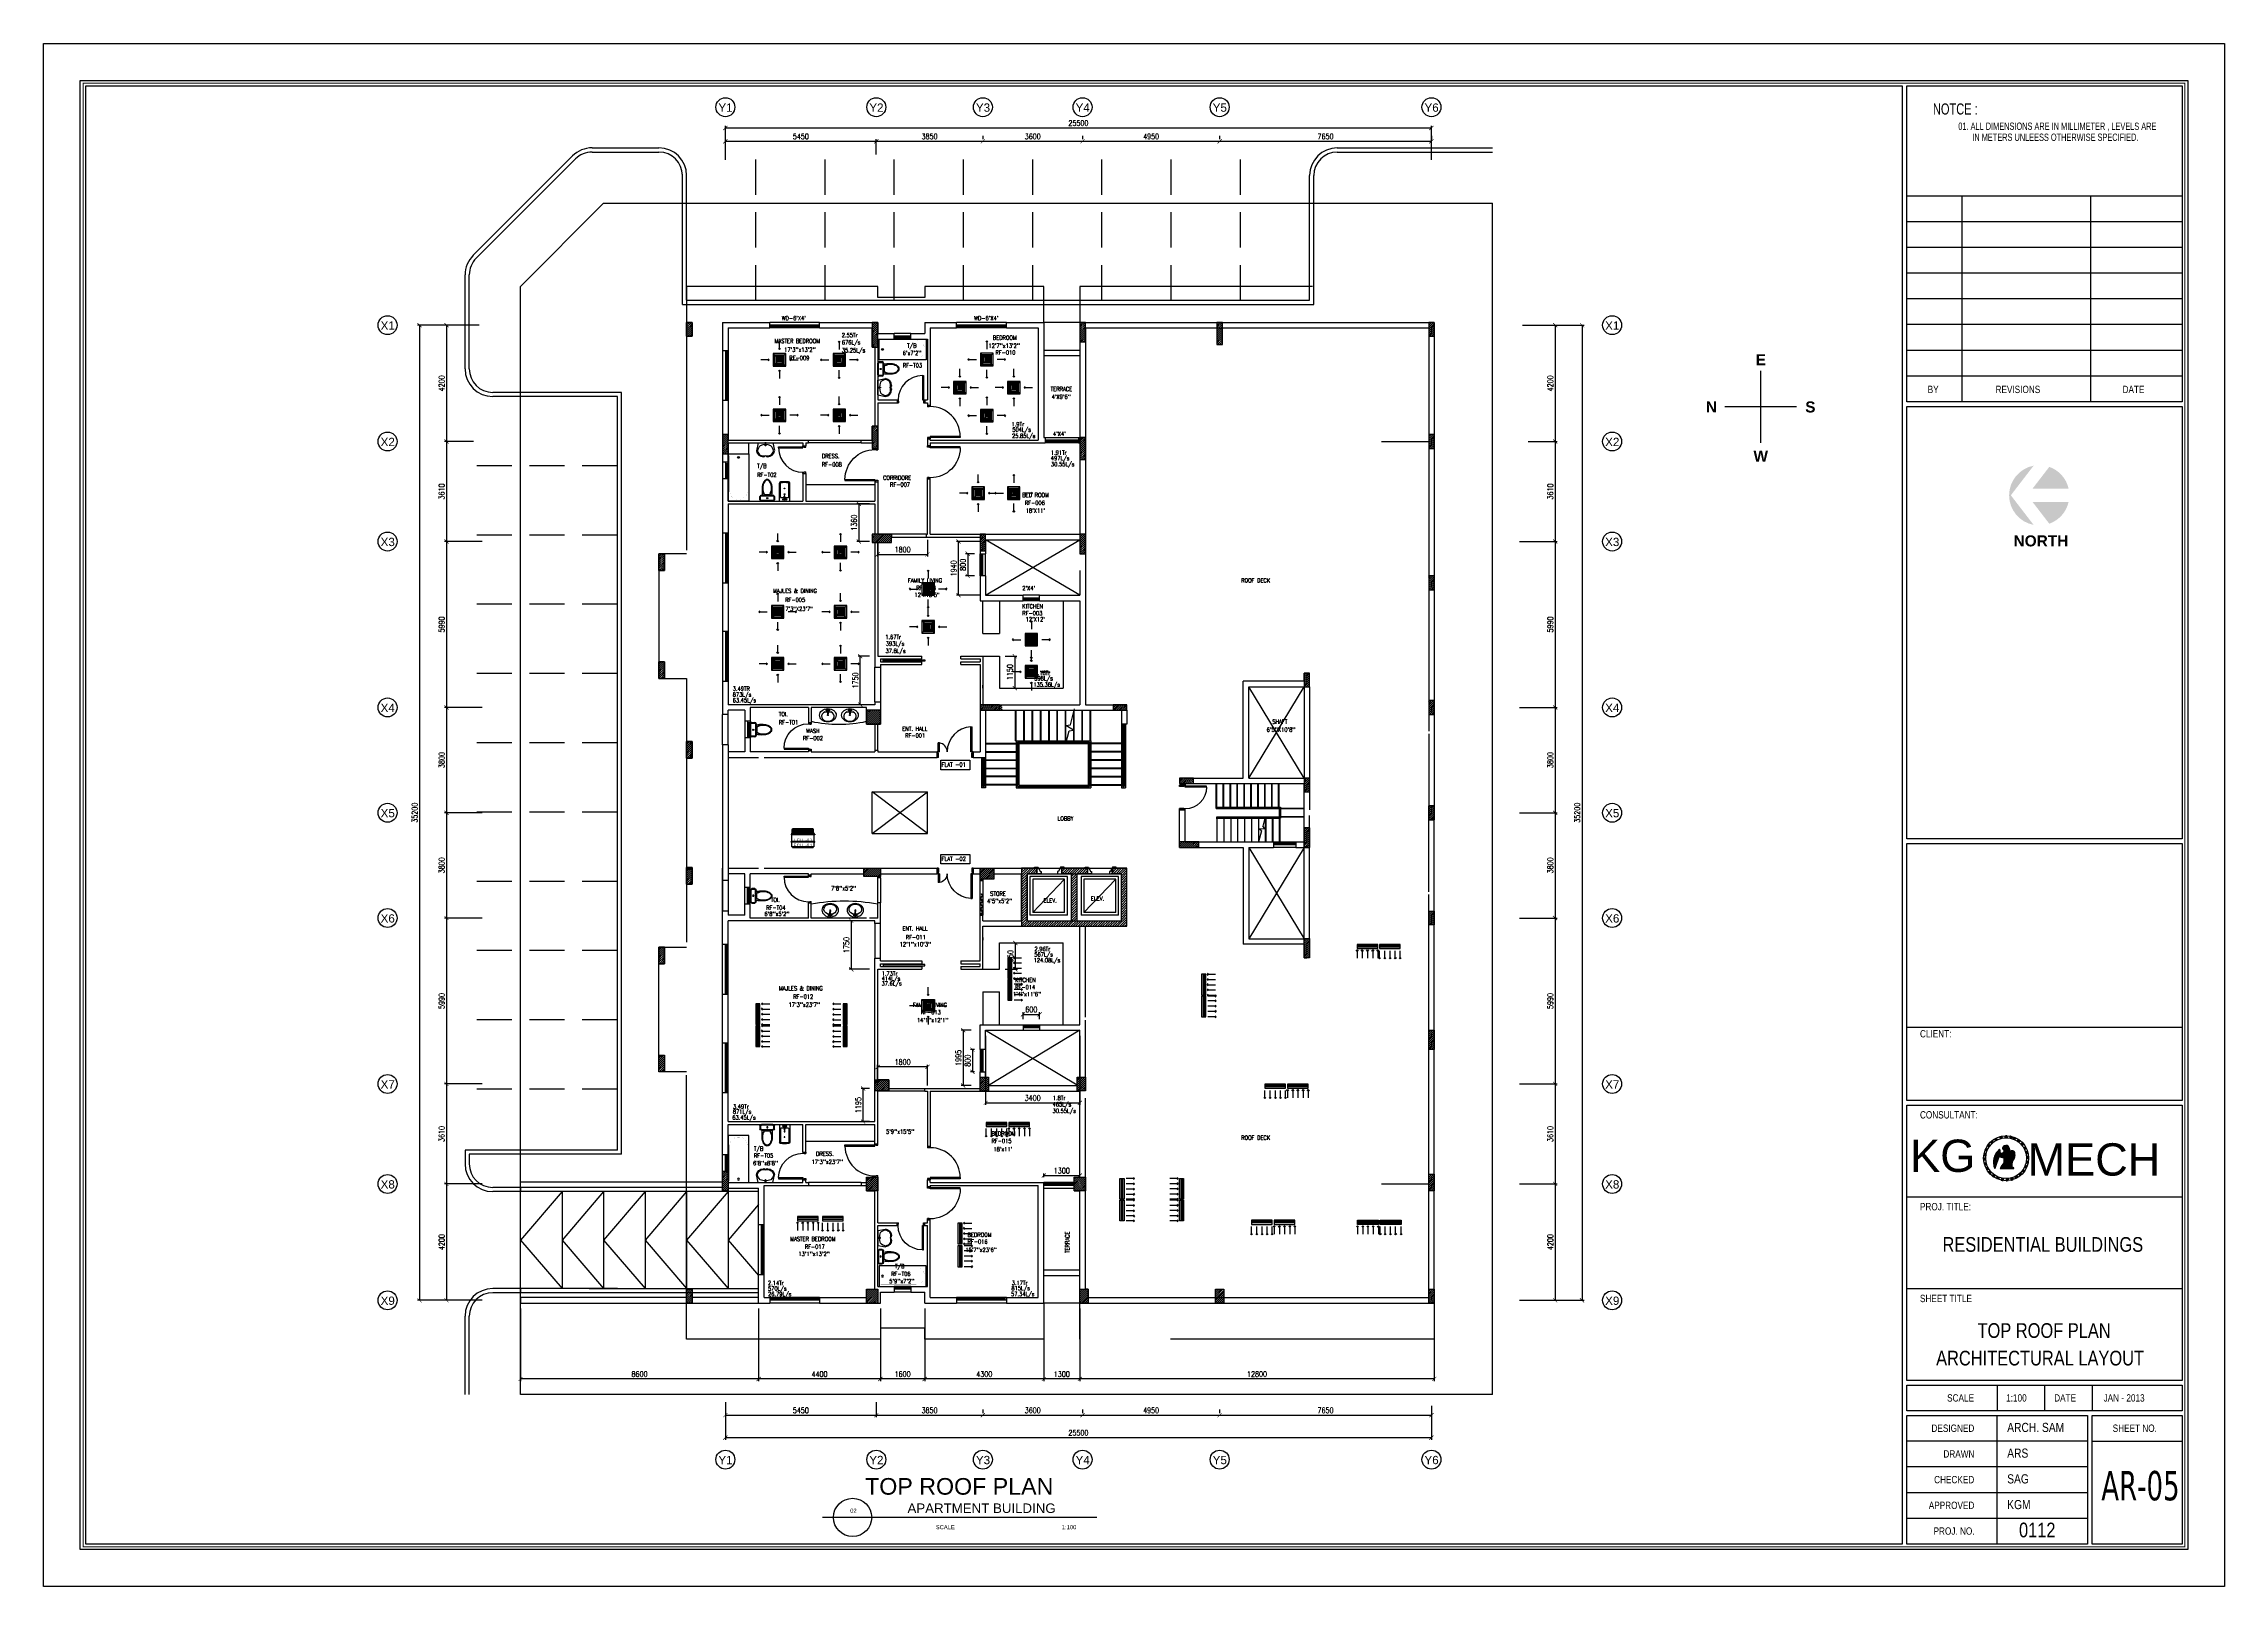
# Model space of a CAD drawing. Header units: millimetres. Extents: x -1288794 to 352264, y -1971533 to -1569871.
# Drawn here: x 134994 to 213753, y -1625558 to -1569871 of the extents above; entities that cross this region are included whole.
import ezdxf
from ezdxf.enums import TextEntityAlignment as Align

# ---------------------------------------------------------------- set-up
doc = ezdxf.new("R2010")
doc.units = ezdxf.units.MM
doc.header["$LTSCALE"] = 500
doc.header["$PDMODE"] = 34
for name, pattern in [('CENTER', [50.8, 31.75, -6.35, 6.35, -6.35]), ('DASHED', [19.05, 12.7, -6.35]), ('DASHED2', [9.525, 6.35, -3.175]), ('HIDDEN', [9.525, 6.35, -3.175])]:
    doc.linetypes.add(name, pattern=pattern)
for name, color, linetype in [('A-ANNO-DIMS', 1, 'Continuous'), ('A-ANNO-SYMB', 33, 'Continuous'), ('A-ANNO-TEXT', 8, 'Continuous'), ('A-AREA', 8, 'CENTER'), ('A-DOOR', 4, 'Continuous'), ('A-FLOR-OVHD', 4, 'DASHED2'), ('A-FLOR-PFIX', 8, 'Continuous'), ('A-FLOR-SPCL', 8, 'Continuous'), ('A-FLOR-STRS', 8, 'Continuous'), ('A-GLAZ', 5, 'Continuous'), ('A-WALL-FULL', 8, 'Continuous'), ('AC- SUIPPOR', 7, 'HIDDEN'), ('AC-SAD TEXT', 3, 'Continuous'), ('AC-UNIT', 5, 'Continuous'), ('HATCH', 251, 'Continuous'), ('L-WALK', 8, 'Continuous'), ('LINE', 1, 'Continuous'), ('LOGO LINE', 7, 'Continuous'), ('LOGO1LINE', 7, 'Continuous'), ('LOGOHATCH02', 8, 'Continuous'), ('RAD DIF', 10, 'Continuous'), ('RAD RIGHT', 1, 'Continuous'), ('RETURN GRILL RIGHT', 1, 'Continuous'), ('S-COL- HACT.', 9, 'Continuous'), ('S-COL.', 8, 'Continuous'), ('SAD RIGHT', 3, 'Continuous'), ('SUPPLY GRILL RIGHT', 3, 'Continuous'), ('TEXT', 4, 'Continuous'), ('TEXTO', 140, 'Continuous'), ('WALL', 42, 'Continuous')]:
    doc.layers.add(name, color=color, linetype=linetype)
doc.styles.add('ISTILO', font='sanss___.ttf', dxfattribs={"width": 0.8, "height": 400})
doc.styles.add('MKL', font='swisse.ttf')
doc.styles.add('ROMANS', font='romans.shx', dxfattribs={"width": 0.8})
doc.styles.add('SANSSERIF', font='sas_____.pfb')
doc.styles.add('SANSSERIFBOLD', font='sasb____.pfb')
doc.styles.add('STYLUS BT', font='stylu.ttf', dxfattribs={"width": 0.5})
doc.styles.add('TAHOMA', font='tahoma.ttf', dxfattribs={"width": 0.7})
doc.dimstyles.new('100 of DIM2', dxfattribs={"dimscale": 0, "dimtxt": 200, "dimasz": 150, "dimexe": 75, "dimexo": 200, "dimgap": 75, "dimtad": 1, "dimdec": 0, "dimrnd": 5, "dimzin": 0, "dimdsep": 46, "dimtxsty": 'ROMANS', "dimblk": 'ARCHTICK', "dimcen": 100, "dimclrd": 94, "dimclre": 94, "dimclrt": 2, "dimadec": 0, "dimazin": 0, "dimtfac": 1, "dimtdec": 0, "dimtofl": 0, "dimtmove": 2, "dimatfit": 3, "dimldrblk": 'OPEN90', "dimfxl": 75, "dimtolj": 1, "dimtzin": 0, "dimarcsym": 0})
pattern_1 = [(45, (1281571.51, -1215620.816), (-35.355339, 35.355339), [])]
pattern_2 = [(45, (402111.514, -1616057.58), (-35.355339, 35.355339), [])]

# ---------------------------------------------------------------- blocks, each defined once
blk = doc.blocks.new('D-120-R1')
for p, q in [((-80, 1180), (-40, 1180)), ((-80, 1180), (-80, 100)), ((-40, 1180), (-40, 55)), ((-1200, 100), (-1160, 100)), ((-1200, 100), (-1200, 0)), ((-1160, 100), (-1160, 55)), ((-1160, 55), (-1150, 55)), ((-1150, 55), (-1150, 0)), ((-80, 100), (0, 100)), ((-50, 55), (-40, 55)), ((-50, 55), (-50, 0)), ((-50, 0), (0, 0)), ((0, 100), (0, 0)), ((-1200, 0), (-1150, 0))]:
    blk.add_line(p, q)
at = {"linetype": 'Continuous'}
blk.add_arc((-80, 100), 1080, 90, 180, dxfattribs=at)
blk = doc.blocks.new('D-100-R1')
for p, q in [((-80, 980), (-80, 100)), ((-80, 980), (-40, 980)), ((-40, 980), (-40, 55)), ((-1000, 100), (-1000, 0)), ((-1000, 100), (-960, 100)), ((-960, 100), (-960, 55)), ((-960, 55), (-950, 55)), ((-950, 55), (-950, 0)), ((-80, 100), (0, 100)), ((-50, 55), (-50, 0)), ((-50, 55), (-40, 55)), ((-50, 0), (0, 0)), ((0, 100), (0, 0)), ((-1000, 0), (-950, 0))]:
    blk.add_line(p, q)
at = {"linetype": 'Continuous'}
blk.add_arc((-80, 100), 880, 90, 180, dxfattribs=at)
blk = doc.blocks.new('WC-1')
for p, q in [((-210, 0), (210, 0)), ((-260, -160), (-260, -50)), ((-235, -160), (-235, -50)), ((-210, -25), (210, -25)), ((210, -185), (-210, -185)), ((210, -210), (-210, -210)), ((91, -223), (-91, -223)), ((86, -235), (-86, -235)), ((235, -50), (235, -160)), ((260, -50), (260, -160))]:
    blk.add_line(p, q)
for radius in [22.1, 17.1]:
    blk.add_circle((-6, -107), radius)
for centre, radius, start, end in [((-210, -50), 50, 90, 180), ((-210, -160), 50, 180, 270), ((-210, -50), 25, 90, 180), ((-210, -160), 25, 180, 270), ((722, -383), 904, 168.95288, 184.06317), ((352, -470), 532, 177.55413, 180), ((352, -470), 532, 180, 193.52342), ((352, -470), 520, 166.47658, 180), ((352, -470), 520, 180, 193.52342), ((178, -512), 353, 193.52342, 210.14139), ((352, -470), 507, 166.47658, 180), ((352, -470), 507, 180, 193.52342), ((178, -428), 341, 149.85861, 166.47658), ((178, -512), 341, 193.52342, 210.14139), ((178, -428), 328, 149.85861, 166.47658), ((178, -512), 328, 193.52342, 210.14139), ((69, -575), 226, 210.14139, 234.49716), ((69, -365), 214, 138.41516, 149.85861), ((69, -575), 214, 210.14139, 234.49716), ((69, -365), 201, 139.99435, 149.85861), ((69, -575), 201, 210.14139, 234.49716), ((0, -672), 108, 234.49716, 270), ((0, -672), 95.9, 234.49716, 270), ((0, -672), 83.4, 234.49716, 270), ((0, -672), 83.4, 270, 305.50284), ((0, -672), 95.9, 270, 305.50284), ((0, -672), 108, 270, 305.50284), ((-69, -575), 201, 305.50284, 329.85861), ((-69, -575), 214, 305.50284, 329.85861), ((-69, -575), 226, 305.50284, 329.85861), ((-69, -365), 201, 30.14139, 40.00565), ((-69, -365), 214, 30.14139, 41.58484), ((-178, -428), 328, 13.52342, 30.14139), ((-178, -512), 328, 329.85861, 346.47658), ((-178, -428), 341, 13.52342, 30.14139), ((-178, -512), 341, 329.85861, 346.47658), ((-178, -512), 353, 329.85861, 346.47658), ((-352, -470), 507, 360, 13.52342), ((-352, -470), 507, 346.47658, 360), ((-352, -470), 520, 360, 13.52342), ((-352, -470), 520, 346.47658, 360), ((-352, -470), 532, 346.47658, 360), ((-352, -470), 532, 360, 2.44587), ((210, -50), 50, 360, 90), ((210, -50), 25, 360, 90), ((210, -160), 25, 270, 360), ((210, -160), 50, 270, 360)]:
    blk.add_arc(centre, radius, start, end)
at = {"linetype": 'Continuous', "ltscale": 50}
blk.add_arc((-722, -383), 904, 355.93683, 11.04712, dxfattribs=at)
blk = doc.blocks.new('W-60')
for p, q in [((600, 100), (0, 100)), ((600, 0), (0, 0)), ((40, 0), (40, 100)), ((560, 100), (560, 0))]:
    blk.add_line(p, q)
at = {"linetype": 'Continuous'}
for p, q in [((560, 53), (40, 53)), ((560, 47), (40, 47))]:
    blk.add_line(p, q, dxfattribs=at)
blk = doc.blocks.new('BIDET-1')
for p, q in [((175, 0), (-175, 0)), ((-185, -10), (-185, -649)), ((-150, -155), (-150, -649)), ((-15, -125), (-120, -125)), ((-39, -59), (-69, -59)), ((-54, -44), (-54, -74)), ((-15, -54), (-15, -174)), ((12, -250), (-12, -250)), ((-9, -259), (9, -241)), ((-9, -241), (9, -259)), ((0, -238), (0, -262)), ((15, -54), (15, -174)), ((120, -125), (15, -125)), ((39, -59), (69, -59)), ((54, -44), (54, -74)), ((150, -155), (150, -649)), ((185, -10), (185, -649))]:
    blk.add_line(p, q)
for centre, radius in [((-54, -59), 25), ((-54, -59), 20), ((-54, -59), 15.2), ((-54, -59), 10.2), ((0, -250), 17.5), ((0, -250), 12.5), ((0, -457), 12.5), ((0, -457), 10), ((54, -59), 20), ((54, -59), 15.2), ((54, -59), 10.2)]:
    blk.add_circle(centre, radius)
for centre, radius, start, end in [((-175, -10), 10, 90, 180), ((175, -10), 10, 0, 90), ((-140, -649), 45, 180, 265.20622), ((-120, -155), 30, 90, 180), ((-140, -649), 10, 180, 265.20622), ((0, 1020), 1720, 265.20622, 274.79378), ((0, 1020), 1685, 265.20622, 274.79378), ((0, -54), 20, 318.59038, 221.40962), ((0, -54), 15, 0, 180), ((0, -174), 15, 180, 0), ((120, -155), 30, 0, 90), ((140, -649), 10, 274.79378, 0), ((140, -649), 45, 274.79378, 0)]:
    blk.add_arc(centre, radius, start, end)
blk = doc.blocks.new('LAV-4')
for p, q in [((-266, 0), (-322, -283)), ((-266, 0), (268, 0)), ((268, 0), (324, -280)), ((-48, -500), (-75, -500)), ((75, -500), (50, -500))]:
    blk.add_line(p, q)
for points in [[(-25, 0), (-25, -18), (25, -18), (25, 0)], [(-9, -20), (-9, -57), (8, -57), (8, -20)]]:
    blk.add_lwpolyline(points, close=True)
blk.add_circle((0, -91), 15.4)
for centre, radius, start, end in [((-75, -250), 250, 187.67842, 270), ((74, -366), 375, 135.33332, 167.14321), ((-75, -250), 220, 188.58141, 289.95234), ((0, -539), 477, 66.12608, 113.87396), ((1, -527), 55.9, 28.78265, 151.21735), ((75, -250), 220, 250.0878, 350.85148), ((50, -499), 0, 238.18833, 0), ((75, -250), 250, 270, 353.01209), ((-74, -366), 375, 12.51988, 44.66672)]:
    blk.add_arc(centre, radius, start, end)
blk = doc.blocks.new('BT-2')
blk.add_lwpolyline([(0, 750), (1700, 750), (1700, 0), (0, 0)], close=True)
at = {"const_width": 2}
blk.add_lwpolyline([(60, 690), (1340, 690, -0.414214), (1640, 390), (1640, 360, -0.414214), (1340, 60), (60, 60)], format="xyb", close=True, dxfattribs=at)
blk.add_circle((125, 375), 31.9)
blk = doc.blocks.new('W-180')
for p, q in [((1800, 100), (0, 100)), ((1800, 0), (0, 0)), ((40, 0), (40, 100)), ((1760, 100), (1760, 0))]:
    blk.add_line(p, q)
at = {"linetype": 'Continuous'}
for p, q in [((1760, 53), (40, 53)), ((1760, 47), (40, 47))]:
    blk.add_line(p, q, dxfattribs=at)
blk = doc.blocks.new('W-80')
for p, q in [((800, 100), (0, 100)), ((800, 0), (0, 0)), ((40, 0), (40, 100)), ((760, 100), (760, 0))]:
    blk.add_line(p, q)
at = {"linetype": 'Continuous'}
for p, q in [((760, 53), (40, 53)), ((760, 47), (40, 47))]:
    blk.add_line(p, q, dxfattribs=at)
blk = doc.blocks.new('D-130-R')
for p, q in [((1220, 200), (1220, 1100)), ((1220, 1100), (1260, 1100)), ((1260, 200), (1260, 1100)), ((0, 0), (0, 200)), ((80, 200), (0, 200)), ((50, 0), (0, 0)), ((80, 520), (40, 520)), ((40, 200), (40, 520)), ((40, 150), (40, 200)), ((50, 150), (40, 150)), ((50, 0), (50, 150)), ((80, 200), (80, 520)), ((1300, 200), (1220, 200)), ((1260, 150), (1250, 150)), ((1250, 0), (1250, 150)), ((1300, 0), (1250, 0)), ((1260, 150), (1260, 200)), ((1300, 0), (1300, 200))]:
    blk.add_line(p, q)
for centre, radius, start, end in [((1260, 200), 900, 92.54732, 180), ((40, 200), 320, 0, 82.81924)]:
    blk.add_arc(centre, radius, start, end)
blk = doc.blocks.new('W-120')
for p, q in [((1200, 100), (0, 100)), ((1200, 0), (0, 0)), ((40, 0), (40, 100)), ((1160, 100), (1160, 0))]:
    blk.add_line(p, q)
at = {"linetype": 'Continuous'}
for p, q in [((1160, 53), (40, 53)), ((1160, 47), (40, 47))]:
    blk.add_line(p, q, dxfattribs=at)
blk = doc.blocks.new('D-90-R')
for p, q in [((-80, 980), (-40, 980)), ((-80, 980), (-80, 200)), ((-40, 980), (-40, 155)), ((-900, 200), (-860, 200)), ((-900, 200), (-900, 0)), ((-860, 200), (-860, 155)), ((-860, 155), (-850, 155)), ((-850, 155), (-850, 0)), ((-80, 200), (0, 200)), ((-50, 155), (-40, 155)), ((-50, 155), (-50, 0)), ((-50, 0), (0, 0)), ((0, 200), (0, 0)), ((-900, 0), (-850, 0))]:
    blk.add_line(p, q)
at = {"linetype": 'Continuous'}
blk.add_arc((-80, 200), 780, 90, 180, dxfattribs=at)
blk = doc.blocks.new('LAV-2')
for p, q in [((-102, 330), (-23, 330)), ((-21, 393), (-55, 399)), ((-21, 369), (-55, 363)), ((-24, 385), (-49, 381)), ((-24, 377), (-49, 381)), ((-25, 381), (-13, 258)), ((-19, 381), (17, 381)), ((-1, 363), (-1, 399)), ((23, 381), (11, 257)), ((53, 399), (20, 393)), ((53, 363), (20, 369)), ((21, 329), (101, 329)), ((47, 381), (23, 385)), ((47, 381), (23, 376))]:
    blk.add_line(p, q)
for centre, radius in [((-1, 381), 24), ((-1, 381), 18), ((-1, 209), 18), ((-1, 209), 13.2)]:
    blk.add_circle(centre, radius)
blk.add_arc((-1, 257), 12, 179.80529, 359.80529)
for centre, major_axis, ratio in [((-1, 202), (-300, 1), 0.8), ((53, 381), (0.1, 18), 0.333333)]:
    blk.add_ellipse(centre, major_axis=major_axis, ratio=ratio)
blk.add_ellipse((-1, 166), major_axis=(-228, 1), ratio=0.8, start_param=5.174, end_param=10.533963)
at = {"extrusion": (0, 0, -1)}
blk.add_ellipse((-55, 381), major_axis=(0.1, 18), ratio=0.333333, dxfattribs=at)
for points, knots in [([(-55, 365), (-55, 366), (-55, 366), (-55, 366), (-55, 366), (-56, 367), (-56, 368), (-57, 370), (-57, 371), (-58, 374), (-58, 375), (-58, 379), (-58, 381), (-58, 386), (-58, 388), (-57, 392), (-57, 393), (-56, 394), (-56, 395), (-55, 396), (-55, 396), (-55, 396), (-55, 397), (-55, 397)], [3.378318, 3.378318, 3.378318, 3.378318, 3.519844, 3.519844, 3.66137, 3.66137, 3.925951, 3.925951, 4.190531, 4.190531, 4.455112, 4.455112, 4.86737, 4.86737, 5.279628, 5.279628, 5.565785, 5.565785, 5.785568, 5.785568, 5.957, 5.957, 6.04646, 6.04646, 6.04646, 6.04646]), ([(-55, 397), (-55, 397), (-54, 396), (-54, 396), (-54, 396), (-53, 395), (-53, 394), (-52, 392), (-52, 391), (-52, 388), (-51, 387), (-51, 383), (-51, 381), (-51, 376), (-52, 374), (-52, 370), (-53, 369), (-53, 368), (-54, 367), (-54, 366), (-54, 366), (-55, 366), (-55, 365), (-55, 365)], [0.236726, 0.236726, 0.236726, 0.236726, 0.378252, 0.378252, 0.519778, 0.519778, 0.784358, 0.784358, 1.048939, 1.048939, 1.313519, 1.313519, 1.725777, 1.725777, 2.138035, 2.138035, 2.424192, 2.424192, 2.643976, 2.643976, 2.815407, 2.815407, 2.904867, 2.904867, 2.904867, 2.904867]), ([(53, 396), (53, 396), (53, 396), (53, 396), (53, 395), (52, 394), (52, 394), (51, 392), (51, 390), (50, 388), (50, 386), (50, 383), (50, 380), (50, 376), (50, 373), (51, 370), (51, 369), (52, 367), (52, 367), (53, 366), (53, 365), (53, 365), (53, 365), (53, 365)], [0.236726, 0.236726, 0.236726, 0.236726, 0.378252, 0.378252, 0.519778, 0.519778, 0.784358, 0.784358, 1.048939, 1.048939, 1.313519, 1.313519, 1.725777, 1.725777, 2.138035, 2.138035, 2.424192, 2.424192, 2.643976, 2.643976, 2.815407, 2.815407, 2.904867, 2.904867, 2.904867, 2.904867]), ([(53, 365), (53, 365), (53, 365), (54, 366), (54, 366), (55, 367), (55, 368), (56, 370), (56, 371), (56, 373), (57, 375), (57, 379), (57, 381), (57, 386), (56, 388), (56, 391), (55, 392), (55, 394), (54, 395), (54, 396), (54, 396), (54, 396), (53, 396), (53, 396)], [3.378318, 3.378318, 3.378318, 3.378318, 3.519844, 3.519844, 3.66137, 3.66137, 3.925951, 3.925951, 4.190531, 4.190531, 4.455112, 4.455112, 4.86737, 4.86737, 5.279628, 5.279628, 5.565785, 5.565785, 5.785568, 5.785568, 5.957, 5.957, 6.04646, 6.04646, 6.04646, 6.04646])]:
    blk.add_open_spline(points, degree=3, knots=knots)
blk = doc.blocks.new('_ArchTick')
at = {"color": 0, "linetype": 'ByBlock', "const_width": 0.15}
blk.add_lwpolyline([(-0.5, -0.5), (0.5, 0.5)], dxfattribs=at)
blk = doc.blocks.new('*D102')
at = {"layer": 'A-ANNO-DIMS', "color": 94, "lineweight": -2, "ltscale": 3, "transparency": 16777216}
for p, q in [((168916, -1573196), (168916, -1573321)), ((168916, -1573396), (172516, -1573396)), ((172516, -1573196), (172516, -1573321))]:
    blk.add_line(p, q, dxfattribs=at)
at = {"layer": 'Defpoints', "color": 0, "ltscale": 3, "transparency": 16777216}
for p in [(168916, -1573396), (172516, -1573396), (172516, -1573396)]:
    blk.add_point(p, dxfattribs=at)
at = {"layer": 'A-ANNO-DIMS', "color": 94, "lineweight": -2, "ltscale": 3, "transparency": 16777216, "xscale": 150, "yscale": 150, "zscale": 150, "rotation": 180}
blk.add_blockref('_ArchTick', (168916, -1573396), dxfattribs=at)
at = {"layer": 'A-ANNO-DIMS', "color": 94, "lineweight": -2, "ltscale": 3, "transparency": 16777216, "xscale": 150, "yscale": 150, "zscale": 150}
blk.add_blockref('_ArchTick', (172516, -1573396), dxfattribs=at)
at = {"layer": 'A-ANNO-DIMS', "color": 2, "ltscale": 3, "transparency": 16777216, "insert": (170716, -1573221), "char_height": 200, "attachment_point": 5, "style": 'ROMANS'}
blk.add_mtext('\\A1;3600', dxfattribs=at)
blk = doc.blocks.new('_Open90')
at = {"color": 0, "linetype": 'ByBlock', "lineweight": -2}
for p, q in [((0, 0), (-1, 0)), ((-0.5, 0.5), (0, 0)), ((0, 0), (-0.5, -0.5))]:
    blk.add_line(p, q, dxfattribs=at)
blk = doc.blocks.new('*D103')
at = {"layer": 'A-ANNO-DIMS', "color": 94, "lineweight": -2, "ltscale": 3, "transparency": 16777216}
for p, q in [((177466, -1573196), (177466, -1573321)), ((177466, -1573396), (185116, -1573396)), ((185116, -1573196), (185116, -1573321))]:
    blk.add_line(p, q, dxfattribs=at)
at = {"layer": 'Defpoints', "color": 0, "ltscale": 3, "transparency": 16777216}
for p in [(177466, -1573396), (185116, -1573396), (185116, -1573396)]:
    blk.add_point(p, dxfattribs=at)
at = {"layer": 'A-ANNO-DIMS', "color": 94, "lineweight": -2, "ltscale": 3, "transparency": 16777216, "xscale": 150, "yscale": 150, "zscale": 150, "rotation": 180}
blk.add_blockref('_ArchTick', (177466, -1573396), dxfattribs=at)
at = {"layer": 'A-ANNO-DIMS', "color": 94, "lineweight": -2, "ltscale": 3, "transparency": 16777216, "xscale": 150, "yscale": 150, "zscale": 150}
blk.add_blockref('_ArchTick', (185116, -1573396), dxfattribs=at)
at = {"layer": 'A-ANNO-DIMS', "color": 2, "ltscale": 3, "transparency": 16777216, "insert": (181291, -1573221), "char_height": 200, "attachment_point": 5, "style": 'ROMANS'}
blk.add_mtext('\\A1;7650', dxfattribs=at)
blk = doc.blocks.new('*D104')
at = {"layer": 'A-ANNO-DIMS', "color": 94, "lineweight": -2, "ltscale": 3, "transparency": 16777216}
for p, q in [((159616, -1573871), (159616, -1573321)), ((159616, -1573396), (165066, -1573396)), ((165066, -1573871), (165066, -1573321))]:
    blk.add_line(p, q, dxfattribs=at)
at = {"layer": 'Defpoints', "color": 0, "ltscale": 3, "transparency": 16777216}
for p in [(165066, -1573396), (159616, -1574071), (165066, -1574071)]:
    blk.add_point(p, dxfattribs=at)
at = {"layer": 'A-ANNO-DIMS', "color": 94, "lineweight": -2, "ltscale": 3, "transparency": 16777216, "xscale": 150, "yscale": 150, "zscale": 150, "rotation": 180}
blk.add_blockref('_ArchTick', (159616, -1573396), dxfattribs=at)
at = {"layer": 'A-ANNO-DIMS', "color": 94, "lineweight": -2, "ltscale": 3, "transparency": 16777216, "xscale": 150, "yscale": 150, "zscale": 150}
blk.add_blockref('_ArchTick', (165066, -1573396), dxfattribs=at)
at = {"layer": 'A-ANNO-DIMS', "color": 2, "ltscale": 3, "transparency": 16777216, "insert": (162341, -1573221), "char_height": 200, "attachment_point": 5, "style": 'ROMANS'}
blk.add_mtext('\\A1;5450', dxfattribs=at)
blk = doc.blocks.new('*D105')
at = {"layer": 'A-ANNO-DIMS', "color": 94, "lineweight": -2, "ltscale": 3, "transparency": 16777216}
for p, q in [((165066, -1573871), (165066, -1573321)), ((165066, -1573396), (168916, -1573396)), ((168916, -1573196), (168916, -1573321))]:
    blk.add_line(p, q, dxfattribs=at)
at = {"layer": 'Defpoints', "color": 0, "ltscale": 3, "transparency": 16777216}
for p in [(168916, -1573396), (168916, -1573396), (165066, -1574071)]:
    blk.add_point(p, dxfattribs=at)
at = {"layer": 'A-ANNO-DIMS', "color": 94, "lineweight": -2, "ltscale": 3, "transparency": 16777216, "xscale": 150, "yscale": 150, "zscale": 150, "rotation": 180}
blk.add_blockref('_ArchTick', (165066, -1573396), dxfattribs=at)
at = {"layer": 'A-ANNO-DIMS', "color": 94, "lineweight": -2, "ltscale": 3, "transparency": 16777216, "xscale": 150, "yscale": 150, "zscale": 150}
blk.add_blockref('_ArchTick', (168916, -1573396), dxfattribs=at)
at = {"layer": 'A-ANNO-DIMS', "color": 2, "ltscale": 3, "transparency": 16777216, "insert": (166991, -1573221), "char_height": 200, "attachment_point": 5, "style": 'ROMANS'}
blk.add_mtext('\\A1;3850', dxfattribs=at)
blk = doc.blocks.new('*D106')
at = {"layer": 'A-ANNO-DIMS', "color": 94, "lineweight": -2, "ltscale": 3, "transparency": 16777216}
for p, q in [((172516, -1573196), (172516, -1573321)), ((172516, -1573396), (177466, -1573396)), ((177466, -1573196), (177466, -1573321))]:
    blk.add_line(p, q, dxfattribs=at)
at = {"layer": 'Defpoints', "color": 0, "ltscale": 3, "transparency": 16777216}
for p in [(172516, -1573396), (177466, -1573396), (177466, -1573396)]:
    blk.add_point(p, dxfattribs=at)
at = {"layer": 'A-ANNO-DIMS', "color": 94, "lineweight": -2, "ltscale": 3, "transparency": 16777216, "xscale": 150, "yscale": 150, "zscale": 150, "rotation": 180}
blk.add_blockref('_ArchTick', (172516, -1573396), dxfattribs=at)
at = {"layer": 'A-ANNO-DIMS', "color": 94, "lineweight": -2, "ltscale": 3, "transparency": 16777216, "xscale": 150, "yscale": 150, "zscale": 150}
blk.add_blockref('_ArchTick', (177466, -1573396), dxfattribs=at)
at = {"layer": 'A-ANNO-DIMS', "color": 2, "ltscale": 3, "transparency": 16777216, "insert": (174991, -1573221), "char_height": 200, "attachment_point": 5, "style": 'ROMANS'}
blk.add_mtext('\\A1;4950', dxfattribs=at)
blk = doc.blocks.new('*D107')
at = {"layer": 'A-ANNO-DIMS', "color": 94, "lineweight": -2, "ltscale": 3, "transparency": 16777216}
for p, q in [((159616, -1574066), (159616, -1572840)), ((159616, -1572915), (185116, -1572915)), ((185116, -1574066), (185116, -1572840))]:
    blk.add_line(p, q, dxfattribs=at)
at = {"layer": 'Defpoints', "color": 0, "ltscale": 3, "transparency": 16777216}
for p in [(185116, -1572915), (159616, -1574266), (185116, -1574266)]:
    blk.add_point(p, dxfattribs=at)
at = {"layer": 'A-ANNO-DIMS', "color": 94, "lineweight": -2, "ltscale": 3, "transparency": 16777216, "xscale": 150, "yscale": 150, "zscale": 150, "rotation": 180}
blk.add_blockref('_ArchTick', (159616, -1572915), dxfattribs=at)
at = {"layer": 'A-ANNO-DIMS', "color": 94, "lineweight": -2, "ltscale": 3, "transparency": 16777216, "xscale": 150, "yscale": 150, "zscale": 150}
blk.add_blockref('_ArchTick', (185116, -1572915), dxfattribs=at)
at = {"layer": 'A-ANNO-DIMS', "color": 2, "ltscale": 3, "transparency": 16777216, "insert": (172366, -1572740), "char_height": 200, "attachment_point": 5, "style": 'ROMANS'}
blk.add_mtext('\\A1;25500', dxfattribs=at)
blk = doc.blocks.new('*D108')
at = {"layer": 'A-ANNO-DIMS', "color": 94, "lineweight": -2, "ltscale": 3, "transparency": 16777216}
for p, q in [((188399, -1580033), (190629, -1580033)), ((190554, -1580033), (190554, -1615233)), ((188399, -1615233), (190629, -1615233))]:
    blk.add_line(p, q, dxfattribs=at)
at = {"layer": 'Defpoints', "color": 0, "ltscale": 3, "transparency": 16777216}
for p in [(188199, -1580033), (188199, -1615233), (190554, -1615233)]:
    blk.add_point(p, dxfattribs=at)
at = {"layer": 'A-ANNO-DIMS', "color": 94, "lineweight": -2, "ltscale": 3, "transparency": 16777216, "xscale": 150, "yscale": 150, "zscale": 150}
for p, rotation in [((190554, -1580033), 90), ((190554, -1615233), 270)]:
    blk.add_blockref('_ArchTick', p, dxfattribs=dict(at, rotation=rotation))
at = {"layer": 'A-ANNO-DIMS', "color": 2, "ltscale": 3, "transparency": 16777216, "insert": (190379, -1597633), "char_height": 200, "attachment_point": 5, "rotation": 90, "style": 'ROMANS'}
blk.add_mtext('\\A1;35200', dxfattribs=at)
blk = doc.blocks.new('*D109')
at = {"layer": 'A-ANNO-DIMS', "color": 94, "lineweight": -2, "ltscale": 3, "transparency": 16777216}
for p, q in [((188604, -1580033), (189657, -1580033)), ((189582, -1580033), (189582, -1584233)), ((188604, -1584233), (189657, -1584233))]:
    blk.add_line(p, q, dxfattribs=at)
at = {"layer": 'Defpoints', "color": 0, "ltscale": 3, "transparency": 16777216}
for p in [(188404, -1580033), (188404, -1584233), (189582, -1584233)]:
    blk.add_point(p, dxfattribs=at)
at = {"layer": 'A-ANNO-DIMS', "color": 94, "lineweight": -2, "ltscale": 3, "transparency": 16777216, "xscale": 150, "yscale": 150, "zscale": 150}
for p, rotation in [((189582, -1580033), 90), ((189582, -1584233), 270)]:
    blk.add_blockref('_ArchTick', p, dxfattribs=dict(at, rotation=rotation))
at = {"layer": 'A-ANNO-DIMS', "color": 2, "ltscale": 3, "transparency": 16777216, "insert": (189407, -1582133), "char_height": 200, "attachment_point": 5, "rotation": 90, "style": 'ROMANS'}
blk.add_mtext('\\A1;4200', dxfattribs=at)
blk = doc.blocks.new('*D110')
at = {"layer": 'A-ANNO-DIMS', "color": 94, "lineweight": -2, "ltscale": 3, "transparency": 16777216}
for p, q in [((188604, -1584233), (189657, -1584233)), ((189582, -1584233), (189582, -1587843)), ((188290, -1587843), (189657, -1587843))]:
    blk.add_line(p, q, dxfattribs=at)
at = {"layer": 'Defpoints', "color": 0, "ltscale": 3, "transparency": 16777216}
for p in [(188404, -1584233), (188090, -1587843), (189582, -1587843)]:
    blk.add_point(p, dxfattribs=at)
at = {"layer": 'A-ANNO-DIMS', "color": 94, "lineweight": -2, "ltscale": 3, "transparency": 16777216, "xscale": 150, "yscale": 150, "zscale": 150}
for p, rotation in [((189582, -1584233), 90), ((189582, -1587843), 270)]:
    blk.add_blockref('_ArchTick', p, dxfattribs=dict(at, rotation=rotation))
at = {"layer": 'A-ANNO-DIMS', "color": 2, "ltscale": 3, "transparency": 16777216, "insert": (189407, -1586038), "char_height": 200, "attachment_point": 5, "rotation": 90, "style": 'ROMANS'}
blk.add_mtext('\\A1;3610', dxfattribs=at)
blk = doc.blocks.new('*D111')
at = {"layer": 'A-ANNO-DIMS', "color": 94, "lineweight": -2, "ltscale": 3, "transparency": 16777216}
for p, q in [((188290, -1587843), (189657, -1587843)), ((189582, -1587843), (189582, -1593833)), ((188290, -1593833), (189657, -1593833))]:
    blk.add_line(p, q, dxfattribs=at)
at = {"layer": 'Defpoints', "color": 0, "ltscale": 3, "transparency": 16777216}
for p in [(188090, -1587843), (188090, -1593833), (189582, -1593833)]:
    blk.add_point(p, dxfattribs=at)
at = {"layer": 'A-ANNO-DIMS', "color": 94, "lineweight": -2, "ltscale": 3, "transparency": 16777216, "xscale": 150, "yscale": 150, "zscale": 150}
for p, rotation in [((189582, -1587843), 90), ((189582, -1593833), 270)]:
    blk.add_blockref('_ArchTick', p, dxfattribs=dict(at, rotation=rotation))
at = {"layer": 'A-ANNO-DIMS', "color": 2, "ltscale": 3, "transparency": 16777216, "insert": (189407, -1590838), "char_height": 200, "attachment_point": 5, "rotation": 90, "style": 'ROMANS'}
blk.add_mtext('\\A1;5990', dxfattribs=at)
blk = doc.blocks.new('*D112')
at = {"layer": 'A-ANNO-DIMS', "color": 94, "lineweight": -2, "ltscale": 3, "transparency": 16777216}
for p, q in [((188290, -1593833), (189657, -1593833)), ((189582, -1593833), (189582, -1597633)), ((188290, -1597633), (189657, -1597633))]:
    blk.add_line(p, q, dxfattribs=at)
at = {"layer": 'Defpoints', "color": 0, "ltscale": 3, "transparency": 16777216}
for p in [(188090, -1593833), (188090, -1597633), (189582, -1597633)]:
    blk.add_point(p, dxfattribs=at)
at = {"layer": 'A-ANNO-DIMS', "color": 94, "lineweight": -2, "ltscale": 3, "transparency": 16777216, "xscale": 150, "yscale": 150, "zscale": 150}
for p, rotation in [((189582, -1593833), 90), ((189582, -1597633), 270)]:
    blk.add_blockref('_ArchTick', p, dxfattribs=dict(at, rotation=rotation))
at = {"layer": 'A-ANNO-DIMS', "color": 2, "ltscale": 3, "transparency": 16777216, "insert": (189407, -1595733), "char_height": 200, "attachment_point": 5, "rotation": 90, "style": 'ROMANS'}
blk.add_mtext('\\A1;3800', dxfattribs=at)
blk = doc.blocks.new('*D113')
at = {"layer": 'A-ANNO-DIMS', "color": 94, "lineweight": -2, "ltscale": 3, "transparency": 16777216}
for p, q in [((188290, -1597633), (189657, -1597633)), ((189582, -1597633), (189582, -1601433)), ((188290, -1601433), (189657, -1601433))]:
    blk.add_line(p, q, dxfattribs=at)
at = {"layer": 'Defpoints', "color": 0, "ltscale": 3, "transparency": 16777216}
for p in [(188090, -1597633), (188090, -1601433), (189582, -1601433)]:
    blk.add_point(p, dxfattribs=at)
at = {"layer": 'A-ANNO-DIMS', "color": 94, "lineweight": -2, "ltscale": 3, "transparency": 16777216, "xscale": 150, "yscale": 150, "zscale": 150}
for p, rotation in [((189582, -1597633), 90), ((189582, -1601433), 270)]:
    blk.add_blockref('_ArchTick', p, dxfattribs=dict(at, rotation=rotation))
at = {"layer": 'A-ANNO-DIMS', "color": 2, "ltscale": 3, "transparency": 16777216, "insert": (189407, -1599533), "char_height": 200, "attachment_point": 5, "rotation": 90, "style": 'ROMANS'}
blk.add_mtext('\\A1;3800', dxfattribs=at)
blk = doc.blocks.new('*D114')
at = {"layer": 'A-ANNO-DIMS', "color": 94, "lineweight": -2, "ltscale": 3, "transparency": 16777216}
for p, q in [((188290, -1601433), (189657, -1601433)), ((189582, -1601433), (189582, -1607423)), ((188290, -1607423), (189657, -1607423))]:
    blk.add_line(p, q, dxfattribs=at)
at = {"layer": 'Defpoints', "color": 0, "ltscale": 3, "transparency": 16777216}
for p in [(188090, -1601433), (188090, -1607423), (189582, -1607423)]:
    blk.add_point(p, dxfattribs=at)
at = {"layer": 'A-ANNO-DIMS', "color": 94, "lineweight": -2, "ltscale": 3, "transparency": 16777216, "xscale": 150, "yscale": 150, "zscale": 150}
for p, rotation in [((189582, -1601433), 90), ((189582, -1607423), 270)]:
    blk.add_blockref('_ArchTick', p, dxfattribs=dict(at, rotation=rotation))
at = {"layer": 'A-ANNO-DIMS', "color": 2, "ltscale": 3, "transparency": 16777216, "insert": (189407, -1604428), "char_height": 200, "attachment_point": 5, "rotation": 90, "style": 'ROMANS'}
blk.add_mtext('\\A1;5990', dxfattribs=at)
blk = doc.blocks.new('*D115')
at = {"layer": 'A-ANNO-DIMS', "color": 94, "lineweight": -2, "ltscale": 3, "transparency": 16777216}
for p, q in [((188290, -1607423), (189657, -1607423)), ((189582, -1607423), (189582, -1611033)), ((188290, -1611033), (189657, -1611033))]:
    blk.add_line(p, q, dxfattribs=at)
at = {"layer": 'Defpoints', "color": 0, "ltscale": 3, "transparency": 16777216}
for p in [(188090, -1607423), (188090, -1611033), (189582, -1611033)]:
    blk.add_point(p, dxfattribs=at)
at = {"layer": 'A-ANNO-DIMS', "color": 94, "lineweight": -2, "ltscale": 3, "transparency": 16777216, "xscale": 150, "yscale": 150, "zscale": 150}
for p, rotation in [((189582, -1607423), 90), ((189582, -1611033), 270)]:
    blk.add_blockref('_ArchTick', p, dxfattribs=dict(at, rotation=rotation))
at = {"layer": 'A-ANNO-DIMS', "color": 2, "ltscale": 3, "transparency": 16777216, "insert": (189407, -1609228), "char_height": 200, "attachment_point": 5, "rotation": 90, "style": 'ROMANS'}
blk.add_mtext('\\A1;3610', dxfattribs=at)
blk = doc.blocks.new('*D116')
at = {"layer": 'A-ANNO-DIMS', "color": 94, "lineweight": -2, "ltscale": 3, "transparency": 16777216}
for p, q in [((188290, -1611033), (189657, -1611033)), ((189582, -1611033), (189582, -1615233)), ((188290, -1615233), (189657, -1615233))]:
    blk.add_line(p, q, dxfattribs=at)
at = {"layer": 'Defpoints', "color": 0, "ltscale": 3, "transparency": 16777216}
for p in [(188090, -1611033), (188090, -1615233), (189582, -1615233)]:
    blk.add_point(p, dxfattribs=at)
at = {"layer": 'A-ANNO-DIMS', "color": 94, "lineweight": -2, "ltscale": 3, "transparency": 16777216, "xscale": 150, "yscale": 150, "zscale": 150}
for p, rotation in [((189582, -1611033), 90), ((189582, -1615233), 270)]:
    blk.add_blockref('_ArchTick', p, dxfattribs=dict(at, rotation=rotation))
at = {"layer": 'A-ANNO-DIMS', "color": 2, "ltscale": 3, "transparency": 16777216, "insert": (189407, -1613133), "char_height": 200, "attachment_point": 5, "rotation": 90, "style": 'ROMANS'}
blk.add_mtext('\\A1;4200', dxfattribs=at)
blk = doc.blocks.new('*D117')
at = {"layer": 'A-ANNO-DIMS', "color": 94, "lineweight": -2, "ltscale": 3, "transparency": 16777216}
for p, q in [((150726, -1580033), (148496, -1580033)), ((148571, -1580033), (148571, -1615233)), ((150726, -1615233), (148496, -1615233))]:
    blk.add_line(p, q, dxfattribs=at)
at = {"layer": 'Defpoints', "color": 0, "ltscale": 3, "transparency": 16777216}
for p in [(150926, -1580033), (148571, -1615233), (150926, -1615233)]:
    blk.add_point(p, dxfattribs=at)
at = {"layer": 'A-ANNO-DIMS', "color": 94, "lineweight": -2, "ltscale": 3, "transparency": 16777216, "xscale": 150, "yscale": 150, "zscale": 150}
for p, rotation in [((148571, -1580033), 90), ((148571, -1615233), 270)]:
    blk.add_blockref('_ArchTick', p, dxfattribs=dict(at, rotation=rotation))
at = {"layer": 'A-ANNO-DIMS', "color": 2, "ltscale": 3, "transparency": 16777216, "insert": (148396, -1597633), "char_height": 200, "attachment_point": 5, "rotation": 90, "style": 'ROMANS'}
blk.add_mtext('\\A1;35200', dxfattribs=at)
blk = doc.blocks.new('*D118')
at = {"layer": 'A-ANNO-DIMS', "color": 94, "lineweight": -2, "ltscale": 3, "transparency": 16777216}
for p, q in [((150521, -1580033), (149469, -1580033)), ((149544, -1580033), (149544, -1584233)), ((150521, -1584233), (149469, -1584233))]:
    blk.add_line(p, q, dxfattribs=at)
at = {"layer": 'Defpoints', "color": 0, "ltscale": 3, "transparency": 16777216}
for p in [(150721, -1580033), (149544, -1584233), (150721, -1584233)]:
    blk.add_point(p, dxfattribs=at)
at = {"layer": 'A-ANNO-DIMS', "color": 94, "lineweight": -2, "ltscale": 3, "transparency": 16777216, "xscale": 150, "yscale": 150, "zscale": 150}
for p, rotation in [((149544, -1580033), 90), ((149544, -1584233), 270)]:
    blk.add_blockref('_ArchTick', p, dxfattribs=dict(at, rotation=rotation))
at = {"layer": 'A-ANNO-DIMS', "color": 2, "ltscale": 3, "transparency": 16777216, "insert": (149369, -1582133), "char_height": 200, "attachment_point": 5, "rotation": 90, "style": 'ROMANS'}
blk.add_mtext('\\A1;4200', dxfattribs=at)
blk = doc.blocks.new('*D119')
at = {"layer": 'A-ANNO-DIMS', "color": 94, "lineweight": -2, "ltscale": 3, "transparency": 16777216}
for p, q in [((150521, -1584233), (149469, -1584233)), ((149544, -1584233), (149544, -1587843)), ((150835, -1587843), (149469, -1587843))]:
    blk.add_line(p, q, dxfattribs=at)
at = {"layer": 'Defpoints', "color": 0, "ltscale": 3, "transparency": 16777216}
for p in [(150721, -1584233), (149544, -1587843), (151035, -1587843)]:
    blk.add_point(p, dxfattribs=at)
at = {"layer": 'A-ANNO-DIMS', "color": 94, "lineweight": -2, "ltscale": 3, "transparency": 16777216, "xscale": 150, "yscale": 150, "zscale": 150}
for p, rotation in [((149544, -1584233), 90), ((149544, -1587843), 270)]:
    blk.add_blockref('_ArchTick', p, dxfattribs=dict(at, rotation=rotation))
at = {"layer": 'A-ANNO-DIMS', "color": 2, "ltscale": 3, "transparency": 16777216, "insert": (149369, -1586038), "char_height": 200, "attachment_point": 5, "rotation": 90, "style": 'ROMANS'}
blk.add_mtext('\\A1;3610', dxfattribs=at)
blk = doc.blocks.new('*D120')
at = {"layer": 'A-ANNO-DIMS', "color": 94, "lineweight": -2, "ltscale": 3, "transparency": 16777216}
for p, q in [((150835, -1587843), (149469, -1587843)), ((149544, -1587843), (149544, -1593833)), ((150835, -1593833), (149469, -1593833))]:
    blk.add_line(p, q, dxfattribs=at)
at = {"layer": 'Defpoints', "color": 0, "ltscale": 3, "transparency": 16777216}
for p in [(151035, -1587843), (149544, -1593833), (151035, -1593833)]:
    blk.add_point(p, dxfattribs=at)
at = {"layer": 'A-ANNO-DIMS', "color": 94, "lineweight": -2, "ltscale": 3, "transparency": 16777216, "xscale": 150, "yscale": 150, "zscale": 150}
for p, rotation in [((149544, -1587843), 90), ((149544, -1593833), 270)]:
    blk.add_blockref('_ArchTick', p, dxfattribs=dict(at, rotation=rotation))
at = {"layer": 'A-ANNO-DIMS', "color": 2, "ltscale": 3, "transparency": 16777216, "insert": (149369, -1590838), "char_height": 200, "attachment_point": 5, "rotation": 90, "style": 'ROMANS'}
blk.add_mtext('\\A1;5990', dxfattribs=at)
blk = doc.blocks.new('*D121')
at = {"layer": 'A-ANNO-DIMS', "color": 94, "lineweight": -2, "ltscale": 3, "transparency": 16777216}
for p, q in [((150835, -1593833), (149469, -1593833)), ((149544, -1593833), (149544, -1597633)), ((150835, -1597633), (149469, -1597633))]:
    blk.add_line(p, q, dxfattribs=at)
at = {"layer": 'Defpoints', "color": 0, "ltscale": 3, "transparency": 16777216}
for p in [(151035, -1593833), (149544, -1597633), (151035, -1597633)]:
    blk.add_point(p, dxfattribs=at)
at = {"layer": 'A-ANNO-DIMS', "color": 94, "lineweight": -2, "ltscale": 3, "transparency": 16777216, "xscale": 150, "yscale": 150, "zscale": 150}
for p, rotation in [((149544, -1593833), 90), ((149544, -1597633), 270)]:
    blk.add_blockref('_ArchTick', p, dxfattribs=dict(at, rotation=rotation))
at = {"layer": 'A-ANNO-DIMS', "color": 2, "ltscale": 3, "transparency": 16777216, "insert": (149369, -1595733), "char_height": 200, "attachment_point": 5, "rotation": 90, "style": 'ROMANS'}
blk.add_mtext('\\A1;3800', dxfattribs=at)
blk = doc.blocks.new('*D122')
at = {"layer": 'A-ANNO-DIMS', "color": 94, "lineweight": -2, "ltscale": 3, "transparency": 16777216}
for p, q in [((150835, -1597633), (149469, -1597633)), ((149544, -1597633), (149544, -1601433)), ((150835, -1601433), (149469, -1601433))]:
    blk.add_line(p, q, dxfattribs=at)
at = {"layer": 'Defpoints', "color": 0, "ltscale": 3, "transparency": 16777216}
for p in [(151035, -1597633), (149544, -1601433), (151035, -1601433)]:
    blk.add_point(p, dxfattribs=at)
at = {"layer": 'A-ANNO-DIMS', "color": 94, "lineweight": -2, "ltscale": 3, "transparency": 16777216, "xscale": 150, "yscale": 150, "zscale": 150}
for p, rotation in [((149544, -1597633), 90), ((149544, -1601433), 270)]:
    blk.add_blockref('_ArchTick', p, dxfattribs=dict(at, rotation=rotation))
at = {"layer": 'A-ANNO-DIMS', "color": 2, "ltscale": 3, "transparency": 16777216, "insert": (149369, -1599533), "char_height": 200, "attachment_point": 5, "rotation": 90, "style": 'ROMANS'}
blk.add_mtext('\\A1;3800', dxfattribs=at)
blk = doc.blocks.new('*D123')
at = {"layer": 'A-ANNO-DIMS', "color": 94, "lineweight": -2, "ltscale": 3, "transparency": 16777216}
for p, q in [((150835, -1601433), (149469, -1601433)), ((149544, -1601433), (149544, -1607423)), ((150835, -1607423), (149469, -1607423))]:
    blk.add_line(p, q, dxfattribs=at)
at = {"layer": 'Defpoints', "color": 0, "ltscale": 3, "transparency": 16777216}
for p in [(151035, -1601433), (149544, -1607423), (151035, -1607423)]:
    blk.add_point(p, dxfattribs=at)
at = {"layer": 'A-ANNO-DIMS', "color": 94, "lineweight": -2, "ltscale": 3, "transparency": 16777216, "xscale": 150, "yscale": 150, "zscale": 150}
for p, rotation in [((149544, -1601433), 90), ((149544, -1607423), 270)]:
    blk.add_blockref('_ArchTick', p, dxfattribs=dict(at, rotation=rotation))
at = {"layer": 'A-ANNO-DIMS', "color": 2, "ltscale": 3, "transparency": 16777216, "insert": (149369, -1604428), "char_height": 200, "attachment_point": 5, "rotation": 90, "style": 'ROMANS'}
blk.add_mtext('\\A1;5990', dxfattribs=at)
blk = doc.blocks.new('*D124')
at = {"layer": 'A-ANNO-DIMS', "color": 94, "lineweight": -2, "ltscale": 3, "transparency": 16777216}
for p, q in [((150835, -1607423), (149469, -1607423)), ((149544, -1607423), (149544, -1611033)), ((150835, -1611033), (149469, -1611033))]:
    blk.add_line(p, q, dxfattribs=at)
at = {"layer": 'Defpoints', "color": 0, "ltscale": 3, "transparency": 16777216}
for p in [(151035, -1607423), (149544, -1611033), (151035, -1611033)]:
    blk.add_point(p, dxfattribs=at)
at = {"layer": 'A-ANNO-DIMS', "color": 94, "lineweight": -2, "ltscale": 3, "transparency": 16777216, "xscale": 150, "yscale": 150, "zscale": 150}
for p, rotation in [((149544, -1607423), 90), ((149544, -1611033), 270)]:
    blk.add_blockref('_ArchTick', p, dxfattribs=dict(at, rotation=rotation))
at = {"layer": 'A-ANNO-DIMS', "color": 2, "ltscale": 3, "transparency": 16777216, "insert": (149369, -1609228), "char_height": 200, "attachment_point": 5, "rotation": 90, "style": 'ROMANS'}
blk.add_mtext('\\A1;3610', dxfattribs=at)
blk = doc.blocks.new('*D125')
at = {"layer": 'A-ANNO-DIMS', "color": 94, "lineweight": -2, "ltscale": 3, "transparency": 16777216}
for p, q in [((150835, -1611033), (149469, -1611033)), ((149544, -1611033), (149544, -1615233)), ((150835, -1615233), (149469, -1615233))]:
    blk.add_line(p, q, dxfattribs=at)
at = {"layer": 'Defpoints', "color": 0, "ltscale": 3, "transparency": 16777216}
for p in [(151035, -1611033), (149544, -1615233), (151035, -1615233)]:
    blk.add_point(p, dxfattribs=at)
at = {"layer": 'A-ANNO-DIMS', "color": 94, "lineweight": -2, "ltscale": 3, "transparency": 16777216, "xscale": 150, "yscale": 150, "zscale": 150}
for p, rotation in [((149544, -1611033), 90), ((149544, -1615233), 270)]:
    blk.add_blockref('_ArchTick', p, dxfattribs=dict(at, rotation=rotation))
at = {"layer": 'A-ANNO-DIMS', "color": 2, "ltscale": 3, "transparency": 16777216, "insert": (149369, -1613133), "char_height": 200, "attachment_point": 5, "rotation": 90, "style": 'ROMANS'}
blk.add_mtext('\\A1;4200', dxfattribs=at)
blk = doc.blocks.new('*D126')
at = {"layer": 'A-ANNO-DIMS', "color": 94, "lineweight": -2, "ltscale": 3, "transparency": 16777216}
for p, q in [((159616, -1618904), (159616, -1619454)), ((165066, -1618904), (165066, -1619454)), ((159616, -1619379), (165066, -1619379))]:
    blk.add_line(p, q, dxfattribs=at)
at = {"layer": 'Defpoints', "color": 0, "ltscale": 3, "transparency": 16777216}
for p in [(159616, -1618704), (165066, -1618704), (165066, -1619379)]:
    blk.add_point(p, dxfattribs=at)
at = {"layer": 'A-ANNO-DIMS', "color": 94, "lineweight": -2, "ltscale": 3, "transparency": 16777216, "xscale": 150, "yscale": 150, "zscale": 150, "rotation": 180}
blk.add_blockref('_ArchTick', (159616, -1619379), dxfattribs=at)
at = {"layer": 'A-ANNO-DIMS', "color": 94, "lineweight": -2, "ltscale": 3, "transparency": 16777216, "xscale": 150, "yscale": 150, "zscale": 150}
blk.add_blockref('_ArchTick', (165066, -1619379), dxfattribs=at)
at = {"layer": 'A-ANNO-DIMS', "color": 2, "ltscale": 3, "transparency": 16777216, "insert": (162341, -1619204), "char_height": 200, "attachment_point": 5, "style": 'ROMANS'}
blk.add_mtext('\\A1;5450', dxfattribs=at)
blk = doc.blocks.new('*D127')
at = {"layer": 'A-ANNO-DIMS', "color": 94, "lineweight": -2, "ltscale": 3, "transparency": 16777216}
for p, q in [((165066, -1618904), (165066, -1619454)), ((168916, -1619179), (168916, -1619304)), ((165066, -1619379), (168916, -1619379))]:
    blk.add_line(p, q, dxfattribs=at)
at = {"layer": 'Defpoints', "color": 0, "ltscale": 3, "transparency": 16777216}
for p in [(165066, -1618704), (168916, -1619379), (168916, -1619379)]:
    blk.add_point(p, dxfattribs=at)
at = {"layer": 'A-ANNO-DIMS', "color": 94, "lineweight": -2, "ltscale": 3, "transparency": 16777216, "xscale": 150, "yscale": 150, "zscale": 150, "rotation": 180}
blk.add_blockref('_ArchTick', (165066, -1619379), dxfattribs=at)
at = {"layer": 'A-ANNO-DIMS', "color": 94, "lineweight": -2, "ltscale": 3, "transparency": 16777216, "xscale": 150, "yscale": 150, "zscale": 150}
blk.add_blockref('_ArchTick', (168916, -1619379), dxfattribs=at)
at = {"layer": 'A-ANNO-DIMS', "color": 2, "ltscale": 3, "transparency": 16777216, "insert": (166991, -1619204), "char_height": 200, "attachment_point": 5, "style": 'ROMANS'}
blk.add_mtext('\\A1;3850', dxfattribs=at)
blk = doc.blocks.new('*D128')
at = {"layer": 'A-ANNO-DIMS', "color": 94, "lineweight": -2, "ltscale": 3, "transparency": 16777216}
for p, q in [((168916, -1619179), (168916, -1619304)), ((172516, -1619179), (172516, -1619304)), ((168916, -1619379), (172516, -1619379))]:
    blk.add_line(p, q, dxfattribs=at)
at = {"layer": 'Defpoints', "color": 0, "ltscale": 3, "transparency": 16777216}
for p in [(168916, -1619379), (172516, -1619379), (172516, -1619379)]:
    blk.add_point(p, dxfattribs=at)
at = {"layer": 'A-ANNO-DIMS', "color": 94, "lineweight": -2, "ltscale": 3, "transparency": 16777216, "xscale": 150, "yscale": 150, "zscale": 150, "rotation": 180}
blk.add_blockref('_ArchTick', (168916, -1619379), dxfattribs=at)
at = {"layer": 'A-ANNO-DIMS', "color": 94, "lineweight": -2, "ltscale": 3, "transparency": 16777216, "xscale": 150, "yscale": 150, "zscale": 150}
blk.add_blockref('_ArchTick', (172516, -1619379), dxfattribs=at)
at = {"layer": 'A-ANNO-DIMS', "color": 2, "ltscale": 3, "transparency": 16777216, "insert": (170716, -1619204), "char_height": 200, "attachment_point": 5, "style": 'ROMANS'}
blk.add_mtext('\\A1;3600', dxfattribs=at)
blk = doc.blocks.new('*D129')
at = {"layer": 'A-ANNO-DIMS', "color": 94, "lineweight": -2, "ltscale": 3, "transparency": 16777216}
for p, q in [((172516, -1619179), (172516, -1619304)), ((177466, -1619179), (177466, -1619304)), ((172516, -1619379), (177466, -1619379))]:
    blk.add_line(p, q, dxfattribs=at)
at = {"layer": 'Defpoints', "color": 0, "ltscale": 3, "transparency": 16777216}
for p in [(172516, -1619379), (177466, -1619379), (177466, -1619379)]:
    blk.add_point(p, dxfattribs=at)
at = {"layer": 'A-ANNO-DIMS', "color": 94, "lineweight": -2, "ltscale": 3, "transparency": 16777216, "xscale": 150, "yscale": 150, "zscale": 150, "rotation": 180}
blk.add_blockref('_ArchTick', (172516, -1619379), dxfattribs=at)
at = {"layer": 'A-ANNO-DIMS', "color": 94, "lineweight": -2, "ltscale": 3, "transparency": 16777216, "xscale": 150, "yscale": 150, "zscale": 150}
blk.add_blockref('_ArchTick', (177466, -1619379), dxfattribs=at)
at = {"layer": 'A-ANNO-DIMS', "color": 2, "ltscale": 3, "transparency": 16777216, "insert": (174991, -1619204), "char_height": 200, "attachment_point": 5, "style": 'ROMANS'}
blk.add_mtext('\\A1;4950', dxfattribs=at)
blk = doc.blocks.new('*D130')
at = {"layer": 'A-ANNO-DIMS', "color": 94, "lineweight": -2, "ltscale": 3, "transparency": 16777216}
for p, q in [((177466, -1619179), (177466, -1619304)), ((185116, -1619179), (185116, -1619304)), ((177466, -1619379), (185116, -1619379))]:
    blk.add_line(p, q, dxfattribs=at)
at = {"layer": 'Defpoints', "color": 0, "ltscale": 3, "transparency": 16777216}
for p in [(177466, -1619379), (185116, -1619379), (185116, -1619379)]:
    blk.add_point(p, dxfattribs=at)
at = {"layer": 'A-ANNO-DIMS', "color": 94, "lineweight": -2, "ltscale": 3, "transparency": 16777216, "xscale": 150, "yscale": 150, "zscale": 150, "rotation": 180}
blk.add_blockref('_ArchTick', (177466, -1619379), dxfattribs=at)
at = {"layer": 'A-ANNO-DIMS', "color": 94, "lineweight": -2, "ltscale": 3, "transparency": 16777216, "xscale": 150, "yscale": 150, "zscale": 150}
blk.add_blockref('_ArchTick', (185116, -1619379), dxfattribs=at)
at = {"layer": 'A-ANNO-DIMS', "color": 2, "ltscale": 3, "transparency": 16777216, "insert": (181291, -1619204), "char_height": 200, "attachment_point": 5, "style": 'ROMANS'}
blk.add_mtext('\\A1;7650', dxfattribs=at)
blk = doc.blocks.new('*D131')
at = {"layer": 'A-ANNO-DIMS', "color": 94, "lineweight": -2, "ltscale": 3, "transparency": 16777216}
for p, q in [((159616, -1619039), (159616, -1620265)), ((185116, -1619039), (185116, -1620265)), ((159616, -1620190), (185116, -1620190))]:
    blk.add_line(p, q, dxfattribs=at)
at = {"layer": 'Defpoints', "color": 0, "ltscale": 3, "transparency": 16777216}
for p in [(159616, -1618839), (185116, -1618839), (185116, -1620190)]:
    blk.add_point(p, dxfattribs=at)
at = {"layer": 'A-ANNO-DIMS', "color": 94, "lineweight": -2, "ltscale": 3, "transparency": 16777216, "xscale": 150, "yscale": 150, "zscale": 150, "rotation": 180}
blk.add_blockref('_ArchTick', (159616, -1620190), dxfattribs=at)
at = {"layer": 'A-ANNO-DIMS', "color": 94, "lineweight": -2, "ltscale": 3, "transparency": 16777216, "xscale": 150, "yscale": 150, "zscale": 150}
blk.add_blockref('_ArchTick', (185116, -1620190), dxfattribs=at)
at = {"layer": 'A-ANNO-DIMS', "color": 2, "ltscale": 3, "transparency": 16777216, "insert": (172366, -1620015), "char_height": 200, "attachment_point": 5, "style": 'ROMANS'}
blk.add_mtext('\\A1;25500', dxfattribs=at)
blk = doc.blocks.new('*D95')
at = {"layer": 'A-ANNO-DIMS', "color": 94, "linetype": 'Continuous', "lineweight": -2, "ltscale": 3, "transparency": 16777216}
for p, q in [((172416, -1615533), (172416, -1618147)), ((185216, -1615533), (185216, -1618147)), ((185216, -1618072), (172416, -1618072))]:
    blk.add_line(p, q, dxfattribs=at)
at = {"layer": 'Defpoints', "color": 0, "linetype": 'Continuous', "ltscale": 3, "transparency": 16777216}
for p in [(172416, -1615333), (185216, -1615333), (172416, -1618072)]:
    blk.add_point(p, dxfattribs=at)
at = {"layer": 'A-ANNO-DIMS', "color": 94, "linetype": 'Continuous', "lineweight": -2, "ltscale": 3, "transparency": 16777216, "xscale": 150, "yscale": 150, "zscale": 150, "rotation": 180}
blk.add_blockref('_ArchTick', (172416, -1618072), dxfattribs=at)
at = {"layer": 'A-ANNO-DIMS', "color": 94, "linetype": 'Continuous', "lineweight": -2, "ltscale": 3, "transparency": 16777216, "xscale": 150, "yscale": 150, "zscale": 150}
blk.add_blockref('_ArchTick', (185216, -1618072), dxfattribs=at)
at = {"layer": 'A-ANNO-DIMS', "color": 2, "linetype": 'Continuous', "ltscale": 3, "transparency": 16777216, "insert": (178816, -1617897), "char_height": 200, "attachment_point": 5, "style": 'ROMANS'}
blk.add_mtext('\\A1;12800', dxfattribs=at)
blk = doc.blocks.new('*D96')
at = {"layer": 'A-ANNO-DIMS', "color": 94, "linetype": 'Continuous', "lineweight": -2, "ltscale": 3, "transparency": 16777216}
for p, q in [((171116, -1615533), (171116, -1618147)), ((172416, -1615533), (172416, -1618147)), ((172416, -1618072), (171116, -1618072))]:
    blk.add_line(p, q, dxfattribs=at)
at = {"layer": 'Defpoints', "color": 0, "linetype": 'Continuous', "ltscale": 3, "transparency": 16777216}
for p in [(171116, -1615333), (172416, -1615333), (171116, -1618072)]:
    blk.add_point(p, dxfattribs=at)
at = {"layer": 'A-ANNO-DIMS', "color": 94, "linetype": 'Continuous', "lineweight": -2, "ltscale": 3, "transparency": 16777216, "xscale": 150, "yscale": 150, "zscale": 150, "rotation": 180}
blk.add_blockref('_ArchTick', (171116, -1618072), dxfattribs=at)
at = {"layer": 'A-ANNO-DIMS', "color": 94, "linetype": 'Continuous', "lineweight": -2, "ltscale": 3, "transparency": 16777216, "xscale": 150, "yscale": 150, "zscale": 150}
blk.add_blockref('_ArchTick', (172416, -1618072), dxfattribs=at)
at = {"layer": 'A-ANNO-DIMS', "color": 2, "linetype": 'Continuous', "ltscale": 3, "transparency": 16777216, "insert": (171766, -1617897), "char_height": 200, "attachment_point": 5, "style": 'ROMANS'}
blk.add_mtext('\\A1;1300', dxfattribs=at)
blk = doc.blocks.new('*D97')
at = {"layer": 'A-ANNO-DIMS', "color": 94, "linetype": 'Continuous', "lineweight": -2, "ltscale": 3, "transparency": 16777216}
for p, q in [((166816, -1615533), (166816, -1618147)), ((171116, -1615533), (171116, -1618147)), ((171116, -1618072), (166816, -1618072))]:
    blk.add_line(p, q, dxfattribs=at)
at = {"layer": 'Defpoints', "color": 0, "linetype": 'Continuous', "ltscale": 3, "transparency": 16777216}
for p in [(166816, -1615333), (171116, -1615333), (166816, -1618072)]:
    blk.add_point(p, dxfattribs=at)
at = {"layer": 'A-ANNO-DIMS', "color": 94, "linetype": 'Continuous', "lineweight": -2, "ltscale": 3, "transparency": 16777216, "xscale": 150, "yscale": 150, "zscale": 150, "rotation": 180}
blk.add_blockref('_ArchTick', (166816, -1618072), dxfattribs=at)
at = {"layer": 'A-ANNO-DIMS', "color": 94, "linetype": 'Continuous', "lineweight": -2, "ltscale": 3, "transparency": 16777216, "xscale": 150, "yscale": 150, "zscale": 150}
blk.add_blockref('_ArchTick', (171116, -1618072), dxfattribs=at)
at = {"layer": 'A-ANNO-DIMS', "color": 2, "linetype": 'Continuous', "ltscale": 3, "transparency": 16777216, "insert": (168966, -1617897), "char_height": 200, "attachment_point": 5, "style": 'ROMANS'}
blk.add_mtext('\\A1;4300', dxfattribs=at)
blk = doc.blocks.new('*D98')
at = {"layer": 'A-ANNO-DIMS', "color": 94, "linetype": 'Continuous', "lineweight": -2, "ltscale": 3, "transparency": 16777216}
for p, q in [((165216, -1615533), (165216, -1618147)), ((166816, -1615533), (166816, -1618147)), ((166816, -1618072), (165216, -1618072))]:
    blk.add_line(p, q, dxfattribs=at)
at = {"layer": 'Defpoints', "color": 0, "linetype": 'Continuous', "ltscale": 3, "transparency": 16777216}
for p in [(165216, -1615333), (166816, -1615333), (165216, -1618072)]:
    blk.add_point(p, dxfattribs=at)
at = {"layer": 'A-ANNO-DIMS', "color": 94, "linetype": 'Continuous', "lineweight": -2, "ltscale": 3, "transparency": 16777216, "xscale": 150, "yscale": 150, "zscale": 150, "rotation": 180}
blk.add_blockref('_ArchTick', (165216, -1618072), dxfattribs=at)
at = {"layer": 'A-ANNO-DIMS', "color": 94, "linetype": 'Continuous', "lineweight": -2, "ltscale": 3, "transparency": 16777216, "xscale": 150, "yscale": 150, "zscale": 150}
blk.add_blockref('_ArchTick', (166816, -1618072), dxfattribs=at)
at = {"layer": 'A-ANNO-DIMS', "color": 2, "linetype": 'Continuous', "ltscale": 3, "transparency": 16777216, "insert": (166016, -1617897), "char_height": 200, "attachment_point": 5, "style": 'ROMANS'}
blk.add_mtext('\\A1;1600', dxfattribs=at)
blk = doc.blocks.new('*D99')
at = {"layer": 'A-ANNO-DIMS', "color": 94, "linetype": 'Continuous', "lineweight": -2, "ltscale": 3, "transparency": 16777216}
for p, q in [((160816, -1615533), (160816, -1618147)), ((165216, -1615533), (165216, -1618147)), ((165216, -1618072), (160816, -1618072))]:
    blk.add_line(p, q, dxfattribs=at)
at = {"layer": 'Defpoints', "color": 0, "linetype": 'Continuous', "ltscale": 3, "transparency": 16777216}
for p in [(160816, -1615333), (165216, -1615333), (160816, -1618072)]:
    blk.add_point(p, dxfattribs=at)
at = {"layer": 'A-ANNO-DIMS', "color": 94, "linetype": 'Continuous', "lineweight": -2, "ltscale": 3, "transparency": 16777216, "xscale": 150, "yscale": 150, "zscale": 150, "rotation": 180}
blk.add_blockref('_ArchTick', (160816, -1618072), dxfattribs=at)
at = {"layer": 'A-ANNO-DIMS', "color": 94, "linetype": 'Continuous', "lineweight": -2, "ltscale": 3, "transparency": 16777216, "xscale": 150, "yscale": 150, "zscale": 150}
blk.add_blockref('_ArchTick', (165216, -1618072), dxfattribs=at)
at = {"layer": 'A-ANNO-DIMS', "color": 2, "linetype": 'Continuous', "ltscale": 3, "transparency": 16777216, "insert": (163016, -1617897), "char_height": 200, "attachment_point": 5, "style": 'ROMANS'}
blk.add_mtext('\\A1;4400', dxfattribs=at)
blk = doc.blocks.new('*D100')
at = {"layer": 'A-ANNO-DIMS', "color": 94, "linetype": 'Continuous', "lineweight": -2, "ltscale": 3, "transparency": 16777216}
for p, q in [((152216, -1615533), (152216, -1618147)), ((160816, -1615533), (160816, -1618147)), ((160816, -1618072), (152216, -1618072))]:
    blk.add_line(p, q, dxfattribs=at)
at = {"layer": 'Defpoints', "color": 0, "linetype": 'Continuous', "ltscale": 3, "transparency": 16777216}
for p in [(152216, -1615333), (160816, -1615333), (152216, -1618072)]:
    blk.add_point(p, dxfattribs=at)
at = {"layer": 'A-ANNO-DIMS', "color": 94, "linetype": 'Continuous', "lineweight": -2, "ltscale": 3, "transparency": 16777216, "xscale": 150, "yscale": 150, "zscale": 150, "rotation": 180}
blk.add_blockref('_ArchTick', (152216, -1618072), dxfattribs=at)
at = {"layer": 'A-ANNO-DIMS', "color": 94, "linetype": 'Continuous', "lineweight": -2, "ltscale": 3, "transparency": 16777216, "xscale": 150, "yscale": 150, "zscale": 150}
blk.add_blockref('_ArchTick', (160816, -1618072), dxfattribs=at)
at = {"layer": 'A-ANNO-DIMS', "color": 2, "linetype": 'Continuous', "ltscale": 3, "transparency": 16777216, "insert": (156516, -1617897), "char_height": 200, "attachment_point": 5, "style": 'ROMANS'}
blk.add_mtext('\\A1;8600', dxfattribs=at)
blk = doc.blocks.new('*D132')
at = {"layer": 'Defpoints', "color": 0, "transparency": 16777216}
for p in [(165016, -1586483), (164439, -1587843), (165016, -1587843)]:
    blk.add_point(p, dxfattribs=at)
at = {"layer": 'RAD DIF', "color": 94, "lineweight": -2, "transparency": 16777216}
for p, q in [((164816, -1586483), (164364, -1586483)), ((164439, -1586483), (164439, -1587843)), ((164816, -1587843), (164364, -1587843))]:
    blk.add_line(p, q, dxfattribs=at)
at = {"layer": 'RAD DIF', "color": 94, "lineweight": -2, "transparency": 16777216, "xscale": 150, "yscale": 150, "zscale": 150}
for p, rotation in [((164439, -1586483), 90), ((164439, -1587843), 270)]:
    blk.add_blockref('_ArchTick', p, dxfattribs=dict(at, rotation=rotation))
at = {"layer": 'RAD DIF', "color": 2, "transparency": 16777216, "insert": (164264, -1587163), "char_height": 200, "attachment_point": 5, "rotation": 90, "style": 'ROMANS'}
blk.add_mtext('\\A1;1360', dxfattribs=at)
blk = doc.blocks.new('*D133')
at = {"layer": 'Defpoints', "color": 0, "transparency": 16777216}
for p in [(164488, -1591983), (165016, -1591983), (165016, -1593733)]:
    blk.add_point(p, dxfattribs=at)
at = {"layer": 'RAD DIF', "color": 94, "lineweight": -2, "transparency": 16777216}
for p, q in [((164816, -1591983), (164413, -1591983)), ((164488, -1593733), (164488, -1591983)), ((164816, -1593733), (164413, -1593733))]:
    blk.add_line(p, q, dxfattribs=at)
at = {"layer": 'RAD DIF', "color": 94, "lineweight": -2, "transparency": 16777216, "xscale": 150, "yscale": 150, "zscale": 150}
for p, rotation in [((164488, -1591983), 90), ((164488, -1593733), 270)]:
    blk.add_blockref('_ArchTick', p, dxfattribs=dict(at, rotation=rotation))
at = {"layer": 'RAD DIF', "color": 2, "transparency": 16777216, "insert": (164313, -1592858), "char_height": 200, "attachment_point": 5, "rotation": 90, "style": 'ROMANS'}
blk.add_mtext('\\A1;1750', dxfattribs=at)
blk = doc.blocks.new('*D134')
at = {"layer": 'Defpoints', "color": 0, "transparency": 16777216}
for p in [(168816, -1588283), (168369, -1589083), (168816, -1589083)]:
    blk.add_point(p, dxfattribs=at)
at = {"layer": 'RAD DIF', "color": 94, "lineweight": -2, "transparency": 16777216}
for p, q in [((168616, -1588283), (168294, -1588283)), ((168369, -1588283), (168369, -1589083)), ((168616, -1589083), (168294, -1589083))]:
    blk.add_line(p, q, dxfattribs=at)
at = {"layer": 'RAD DIF', "color": 94, "lineweight": -2, "transparency": 16777216, "xscale": 150, "yscale": 150, "zscale": 150}
for p, rotation in [((168369, -1588283), 90), ((168369, -1589083), 270)]:
    blk.add_blockref('_ArchTick', p, dxfattribs=dict(at, rotation=rotation))
at = {"layer": 'RAD DIF', "color": 2, "transparency": 16777216, "insert": (168194, -1588683), "char_height": 200, "attachment_point": 5, "rotation": 90, "style": 'ROMANS'}
blk.add_mtext('\\A1;800', dxfattribs=at)
blk = doc.blocks.new('*D135')
at = {"layer": 'Defpoints', "color": 0, "transparency": 16777216}
for p in [(168037, -1587843), (169016, -1587843), (169016, -1589783)]:
    blk.add_point(p, dxfattribs=at)
at = {"layer": 'RAD DIF', "color": 94, "lineweight": -2, "transparency": 16777216}
for p, q in [((168816, -1587843), (167962, -1587843)), ((168037, -1589783), (168037, -1587843)), ((168816, -1589783), (167962, -1589783))]:
    blk.add_line(p, q, dxfattribs=at)
at = {"layer": 'RAD DIF', "color": 94, "lineweight": -2, "transparency": 16777216, "xscale": 150, "yscale": 150, "zscale": 150}
for p, rotation in [((168037, -1587843), 90), ((168037, -1589783), 270)]:
    blk.add_blockref('_ArchTick', p, dxfattribs=dict(at, rotation=rotation))
at = {"layer": 'RAD DIF', "color": 2, "transparency": 16777216, "insert": (167862, -1588813), "char_height": 200, "attachment_point": 5, "rotation": 90, "style": 'ROMANS'}
blk.add_mtext('\\A1;1940', dxfattribs=at)
blk = doc.blocks.new('*D136')
at = {"layer": 'Defpoints', "color": 0, "transparency": 16777216}
for p in [(165116, -1587583), (166916, -1587583), (166916, -1588306)]:
    blk.add_point(p, dxfattribs=at)
at = {"layer": 'RAD DIF', "color": 94, "lineweight": -2, "transparency": 16777216}
for p, q in [((165116, -1587783), (165116, -1588381)), ((165116, -1588306), (166916, -1588306)), ((166916, -1587783), (166916, -1588381))]:
    blk.add_line(p, q, dxfattribs=at)
at = {"layer": 'RAD DIF', "color": 94, "lineweight": -2, "transparency": 16777216, "xscale": 150, "yscale": 150, "zscale": 150, "rotation": 180}
blk.add_blockref('_ArchTick', (165116, -1588306), dxfattribs=at)
at = {"layer": 'RAD DIF', "color": 94, "lineweight": -2, "transparency": 16777216, "xscale": 150, "yscale": 150, "zscale": 150}
blk.add_blockref('_ArchTick', (166916, -1588306), dxfattribs=at)
at = {"layer": 'RAD DIF', "color": 2, "transparency": 16777216, "insert": (166016, -1588131), "char_height": 200, "attachment_point": 5, "style": 'ROMANS'}
blk.add_mtext('\\A1;1800', dxfattribs=at)
blk = doc.blocks.new('*D137')
at = {"layer": 'Defpoints', "color": 0, "transparency": 16777216}
for p in [(169516, -1591983), (169516, -1593133), (170068, -1593133)]:
    blk.add_point(p, dxfattribs=at)
at = {"layer": 'RAD DIF', "color": 94, "lineweight": -2, "transparency": 16777216}
for p, q in [((169716, -1591983), (170143, -1591983)), ((170068, -1591983), (170068, -1593133)), ((169716, -1593133), (170143, -1593133))]:
    blk.add_line(p, q, dxfattribs=at)
at = {"layer": 'RAD DIF', "color": 94, "lineweight": -2, "transparency": 16777216, "xscale": 150, "yscale": 150, "zscale": 150}
for p, rotation in [((170068, -1591983), 90), ((170068, -1593133), 270)]:
    blk.add_blockref('_ArchTick', p, dxfattribs=dict(at, rotation=rotation))
at = {"layer": 'RAD DIF', "color": 2, "transparency": 16777216, "insert": (169893, -1592558), "char_height": 200, "attachment_point": 5, "rotation": 90, "style": 'ROMANS'}
blk.add_mtext('\\A1;1150', dxfattribs=at)
blk = doc.blocks.new('*D138')
at = {"layer": 'Defpoints', "color": 0, "transparency": 16777216}
for p in [(171116, -1610983), (172416, -1610729), (172416, -1610983)]:
    blk.add_point(p, dxfattribs=at)
at = {"layer": 'RAD DIF', "color": 94, "lineweight": -2, "transparency": 16777216}
for p, q in [((171116, -1610783), (171116, -1610654)), ((171116, -1610729), (172416, -1610729)), ((172416, -1610783), (172416, -1610654))]:
    blk.add_line(p, q, dxfattribs=at)
at = {"layer": 'RAD DIF', "color": 94, "lineweight": -2, "transparency": 16777216, "xscale": 150, "yscale": 150, "zscale": 150, "rotation": 180}
blk.add_blockref('_ArchTick', (171116, -1610729), dxfattribs=at)
at = {"layer": 'RAD DIF', "color": 94, "lineweight": -2, "transparency": 16777216, "xscale": 150, "yscale": 150, "zscale": 150}
blk.add_blockref('_ArchTick', (172416, -1610729), dxfattribs=at)
at = {"layer": 'RAD DIF', "color": 2, "transparency": 16777216, "insert": (171766, -1610554), "char_height": 200, "attachment_point": 5, "style": 'ROMANS'}
blk.add_mtext('\\A1;1300', dxfattribs=at)
blk = doc.blocks.new('*D139')
at = {"layer": 'Defpoints', "color": 0, "transparency": 16777216}
for p in [(169016, -1605483), (172416, -1605483), (172416, -1608104)]:
    blk.add_point(p, dxfattribs=at)
at = {"layer": 'RAD DIF', "color": 94, "lineweight": -2, "transparency": 16777216}
for p, q in [((169016, -1605683), (169016, -1608179)), ((172416, -1605683), (172416, -1608179)), ((169016, -1608104), (172416, -1608104))]:
    blk.add_line(p, q, dxfattribs=at)
at = {"layer": 'RAD DIF', "color": 94, "lineweight": -2, "transparency": 16777216, "xscale": 150, "yscale": 150, "zscale": 150, "rotation": 180}
blk.add_blockref('_ArchTick', (169016, -1608104), dxfattribs=at)
at = {"layer": 'RAD DIF', "color": 94, "lineweight": -2, "transparency": 16777216, "xscale": 150, "yscale": 150, "zscale": 150}
blk.add_blockref('_ArchTick', (172416, -1608104), dxfattribs=at)
at = {"layer": 'RAD DIF', "color": 2, "transparency": 16777216, "insert": (170716, -1607929), "char_height": 200, "attachment_point": 5, "style": 'ROMANS'}
blk.add_mtext('\\A1;3400', dxfattribs=at)
blk = doc.blocks.new('*D140')
at = {"layer": 'Defpoints', "color": 0, "transparency": 16777216}
for p in [(164590, -1607586), (165016, -1607586), (165016, -1608783)]:
    blk.add_point(p, dxfattribs=at)
at = {"layer": 'RAD DIF', "color": 94, "lineweight": -2, "transparency": 16777216}
for p, q in [((164816, -1607586), (164515, -1607586)), ((164590, -1608783), (164590, -1607586)), ((164816, -1608783), (164515, -1608783))]:
    blk.add_line(p, q, dxfattribs=at)
at = {"layer": 'RAD DIF', "color": 94, "lineweight": -2, "transparency": 16777216, "xscale": 150, "yscale": 150, "zscale": 150}
for p, rotation in [((164590, -1607586), 90), ((164590, -1608783), 270)]:
    blk.add_blockref('_ArchTick', p, dxfattribs=dict(at, rotation=rotation))
at = {"layer": 'RAD DIF', "color": 2, "transparency": 16777216, "insert": (164415, -1608184), "char_height": 200, "attachment_point": 5, "rotation": 90, "style": 'ROMANS'}
blk.add_mtext('\\A1;1195', dxfattribs=at)
blk = doc.blocks.new('*D141')
at = {"layer": 'Defpoints', "color": 0, "transparency": 16777216}
for p in [(165016, -1601533), (164163, -1603283), (165016, -1603283)]:
    blk.add_point(p, dxfattribs=at)
at = {"layer": 'RAD DIF', "color": 94, "lineweight": -2, "transparency": 16777216}
for p, q in [((164816, -1601533), (164088, -1601533)), ((164163, -1601533), (164163, -1603283)), ((164816, -1603283), (164088, -1603283))]:
    blk.add_line(p, q, dxfattribs=at)
at = {"layer": 'RAD DIF', "color": 94, "lineweight": -2, "transparency": 16777216, "xscale": 150, "yscale": 150, "zscale": 150}
for p, rotation in [((164163, -1601533), 90), ((164163, -1603283), 270)]:
    blk.add_blockref('_ArchTick', p, dxfattribs=dict(at, rotation=rotation))
at = {"layer": 'RAD DIF', "color": 2, "transparency": 16777216, "insert": (163988, -1602408), "char_height": 200, "attachment_point": 5, "rotation": 90, "style": 'ROMANS'}
blk.add_mtext('\\A1;1750', dxfattribs=at)
blk = doc.blocks.new('*D142')
at = {"layer": 'Defpoints', "color": 0, "transparency": 16777216}
for p in [(168816, -1606183), (168540, -1606983), (168816, -1606983)]:
    blk.add_point(p, dxfattribs=at)
at = {"layer": 'RAD DIF', "color": 94, "lineweight": -2, "transparency": 16777216}
for p, q in [((168616, -1606183), (168465, -1606183)), ((168540, -1606183), (168540, -1606983)), ((168616, -1606983), (168465, -1606983))]:
    blk.add_line(p, q, dxfattribs=at)
at = {"layer": 'RAD DIF', "color": 94, "lineweight": -2, "transparency": 16777216, "xscale": 150, "yscale": 150, "zscale": 150}
for p, rotation in [((168540, -1606183), 90), ((168540, -1606983), 270)]:
    blk.add_blockref('_ArchTick', p, dxfattribs=dict(at, rotation=rotation))
at = {"layer": 'RAD DIF', "color": 2, "transparency": 16777216, "insert": (168365, -1606583), "char_height": 200, "attachment_point": 5, "rotation": 90, "style": 'ROMANS'}
blk.add_mtext('\\A1;800', dxfattribs=at)
blk = doc.blocks.new('*D101')
at = {"layer": 'Defpoints', "color": 0, "transparency": 16777216}
for p in [(168687, -1605483), (168208, -1607479), (168687, -1607479)]:
    blk.add_point(p, dxfattribs=at)
at = {"layer": 'RAD DIF', "color": 94, "lineweight": -2, "transparency": 16777216}
for p, q in [((168487, -1605483), (168133, -1605483)), ((168208, -1605483), (168208, -1607479)), ((168487, -1607479), (168133, -1607479))]:
    blk.add_line(p, q, dxfattribs=at)
at = {"layer": 'RAD DIF', "color": 94, "lineweight": -2, "transparency": 16777216, "xscale": 150, "yscale": 150, "zscale": 150}
for p, rotation in [((168208, -1605483), 90), ((168208, -1607479), 270)]:
    blk.add_blockref('_ArchTick', p, dxfattribs=dict(at, rotation=rotation))
at = {"layer": 'RAD DIF', "color": 2, "transparency": 16777216, "insert": (168033, -1606481), "char_height": 200, "attachment_point": 5, "rotation": 90, "style": 'ROMANS'}
blk.add_mtext('\\A1;1995', dxfattribs=at)
blk = doc.blocks.new('*D143')
at = {"layer": 'Defpoints', "color": 0, "transparency": 16777216}
for p in [(165116, -1606808), (165116, -1607683), (166916, -1607683)]:
    blk.add_point(p, dxfattribs=at)
at = {"layer": 'RAD DIF', "color": 94, "lineweight": -2, "transparency": 16777216}
for p, q in [((165116, -1607483), (165116, -1606733)), ((166916, -1606808), (165116, -1606808)), ((166916, -1607483), (166916, -1606733))]:
    blk.add_line(p, q, dxfattribs=at)
at = {"layer": 'RAD DIF', "color": 94, "lineweight": -2, "transparency": 16777216, "xscale": 150, "yscale": 150, "zscale": 150, "rotation": 180}
blk.add_blockref('_ArchTick', (165116, -1606808), dxfattribs=at)
at = {"layer": 'RAD DIF', "color": 94, "lineweight": -2, "transparency": 16777216, "xscale": 150, "yscale": 150, "zscale": 150}
blk.add_blockref('_ArchTick', (166916, -1606808), dxfattribs=at)
at = {"layer": 'RAD DIF', "color": 2, "transparency": 16777216, "insert": (166016, -1606633), "char_height": 200, "attachment_point": 5, "style": 'ROMANS'}
blk.add_mtext('\\A1;1800', dxfattribs=at)
blk = doc.blocks.new('*D144')
at = {"layer": 'Defpoints', "color": 0, "transparency": 16777216}
for p in [(169516, -1602333), (169516, -1603283), (170087, -1603283)]:
    blk.add_point(p, dxfattribs=at)
at = {"layer": 'RAD DIF', "color": 94, "lineweight": -2, "transparency": 16777216}
for p, q in [((169716, -1602333), (170162, -1602333)), ((170087, -1602333), (170087, -1603283)), ((169716, -1603283), (170162, -1603283))]:
    blk.add_line(p, q, dxfattribs=at)
at = {"layer": 'RAD DIF', "color": 94, "lineweight": -2, "transparency": 16777216, "xscale": 150, "yscale": 150, "zscale": 150}
for p, rotation in [((170087, -1602333), 90), ((170087, -1603283), 270)]:
    blk.add_blockref('_ArchTick', p, dxfattribs=dict(at, rotation=rotation))
at = {"layer": 'RAD DIF', "color": 2, "transparency": 16777216, "insert": (169912, -1602808), "char_height": 200, "attachment_point": 5, "rotation": 90, "style": 'ROMANS'}
blk.add_mtext('\\A1;950', dxfattribs=at)
blk = doc.blocks.new('*D145')
at = {"layer": 'Defpoints', "color": 0, "transparency": 16777216}
for p in [(170966, -1604910), (170366, -1605283), (170966, -1605283)]:
    blk.add_point(p, dxfattribs=at)
at = {"layer": 'RAD DIF', "color": 94, "lineweight": -2, "transparency": 16777216}
for p, q in [((170366, -1605083), (170366, -1604835)), ((170366, -1604910), (170966, -1604910)), ((170966, -1605083), (170966, -1604835))]:
    blk.add_line(p, q, dxfattribs=at)
at = {"layer": 'RAD DIF', "color": 94, "lineweight": -2, "transparency": 16777216, "xscale": 150, "yscale": 150, "zscale": 150, "rotation": 180}
blk.add_blockref('_ArchTick', (170366, -1604910), dxfattribs=at)
at = {"layer": 'RAD DIF', "color": 94, "lineweight": -2, "transparency": 16777216, "xscale": 150, "yscale": 150, "zscale": 150}
blk.add_blockref('_ArchTick', (170966, -1604910), dxfattribs=at)
at = {"layer": 'RAD DIF', "color": 2, "transparency": 16777216, "insert": (170666, -1604735), "char_height": 200, "attachment_point": 5, "style": 'ROMANS'}
blk.add_mtext('\\A1;600', dxfattribs=at)
blk = doc.blocks.new('A$C44FB0367')
at = {"layer": 'WALL', "ltscale": 30}
h = blk.add_hatch(dxfattribs=at)
h.set_pattern_fill('NET3', color=2, scale=100, style=0)
h.set_pattern_definition([(0, (19935.246, -11666.627), (0, 12.5), []), (60, (19935.246, -11666.627), (-10.8253175, 6.25), []), (120, (19935.246, -11666.627), (-10.8253175, -6.25), [])])
h.paths.add_polyline_path([(775, 250), (775, 275), (25, 275), (25, 250)])
at = {"layer": 'WALL', "color": 5, "ltscale": 30}
for p, q in [((25, 250), (25, 275)), ((25, 275), (775, 275)), ((775, 250), (775, 275))]:
    blk.add_line(p, q, dxfattribs=at)
at = {"layer": 'WALL', "color": 8, "ltscale": 30}
for p, q in [((25, -275), (0, -287.5)), ((0, -287.5), (25, -300)), ((25, -300), (0, -312.5)), ((0, -312.5), (25, -325)), ((25, -325), (0, -337.5)), ((0, -337.5), (25, -350)), ((25, -350), (0, -362.5)), ((0, -362.5), (25, -375)), ((25, -250), (25, -275)), ((25, -250), (25, -275)), ((25, -275), (775, -275)), ((25, -300), (775, -300)), ((25, -325), (775, -325)), ((25, -350), (775, -350)), ((25, -375), (775, -375)), ((25, -375), (25, -400)), ((25, -400), (775, -400)), ((775, -250), (775, -275)), ((775, -275), (800, -287.5)), ((800, -287.5), (775, -300)), ((775, -300), (800, -312.5)), ((800, -312.5), (775, -325)), ((775, -325), (800, -337.5)), ((800, -337.5), (775, -350)), ((775, -350), (800, -362.5)), ((800, -362.5), (775, -375)), ((775, -375), (775, -400))]:
    blk.add_line(p, q, dxfattribs=at)
at = {"layer": 'WALL', "color": 5, "ltscale": 30}
blk.add_lwpolyline([(0, 250), (800, 250), (800, -250), (0, -250)], close=True, dxfattribs=at)
blk = doc.blocks.new('A$C5F1D0244')
at = {"layer": 'AC- SUIPPOR', "ltscale": 5}
for p, q in [((-25, 425), (-25, -425)), ((0, 425), (0, -425))]:
    blk.add_line(p, q, dxfattribs=at)
at = {"layer": 'AC- SUIPPOR', "ltscale": 30}
for points in [[(-25, 400), (0, 400), (0, 425), (-25, 425)], [(-25, -400), (0, -400), (0, -425), (-25, -425)]]:
    blk.add_lwpolyline(points, close=True, dxfattribs=at)
for centre in [(-12.5, 412.5), (-12.5, -412.5)]:
    blk.add_circle(centre, 5, dxfattribs=at)
blk = doc.blocks.new('SD RIGHT')
at = {"layer": 'SAD RIGHT'}
for p, q in [((-225, 225), (-25, 25)), ((225, 225), (25, 25)), ((-25, -25), (-225, -225)), ((225, -225), (25, -25))]:
    blk.add_line(p, q, dxfattribs=at)
for points in [[(-225, -225), (225, -225), (225, 225), (-225, 225)], [(-175, -175), (175, -175), (175, 175), (-175, 175)], [(-125, -125), (125, -125), (125, 125), (-125, 125)], [(-75, -75), (75, -75), (75, 75), (-75, 75)], [(-25, -25), (25, -25), (25, 25), (-25, 25)]]:
    blk.add_lwpolyline(points, close=True, dxfattribs=at)
for points in [[(0, 678), (0, 375)], [(-678, 0), (-375, 0)], [(0, -678), (0, -375)], [(678, 0), (375, 0)]]:
    blk.add_leader(points, dimstyle='100 of DIM2', override={"dimscale": 1, "dimasz": 75, "dimtad": 0, "dimclrd": 256, "dimfxl": 0.2}, dxfattribs=at)
blk = doc.blocks.new('RAD RIGHT CENTER')
at = {"layer": 'RAD RIGHT'}
for p, q in [((-225, 225), (-25, 25)), ((225, 225), (25, 25)), ((-25, -25), (-225, -225)), ((25, -25), (225, -225))]:
    blk.add_line(p, q, dxfattribs=at)
for points in [[(-225, -225), (225, -225), (225, 225), (-225, 225)], [(-175, -175), (175, -175), (175, 175), (-175, 175)], [(-125, -125), (125, -125), (125, 125), (-125, 125)], [(-75, -75), (75, -75), (75, 75), (-75, 75)], [(-25, -25), (25, -25), (25, 25), (-25, 25)]]:
    blk.add_lwpolyline(points, close=True, dxfattribs=at)
for points in [[(0, 373), (0, 673)], [(-373, 0), (-673, 0)], [(0, -373), (0, -673)], [(373, 0), (673, 0)]]:
    blk.add_leader(points, dimstyle='100 of DIM2', override={"dimscale": 1, "dimasz": 75, "dimtad": 0, "dimclrd": 1, "dimfxl": 0.2}, dxfattribs=at)
blk = doc.blocks.new('SUPPLY GRILL RIGHT')
at = {"layer": 'SUPPLY GRILL RIGHT'}
for p, q in [((375, 25), (-375, 25)), ((375, -25), (375, 25)), ((375, -25), (-375, -25)), ((375, -75), (375, -25))]:
    blk.add_line(p, q, dxfattribs=at)
blk.add_lwpolyline([(-375, -75), (375, -75), (375, 75), (-375, 75)], close=True, dxfattribs=at)
for points in [[(-375, -450), (-375, -150)], [(-178.5, -450), (-178.5, -150)], [(9, -450), (9, -150)], [(196.5, -450), (196.5, -150)], [(375, -450), (375, -150)]]:
    blk.add_leader(points, dimstyle='100 of DIM2', override={"dimscale": 1, "dimasz": 75, "dimtad": 0, "dimclrd": 0, "dimfxl": 0.2}, dxfattribs=at)
blk = doc.blocks.new('RETURN GRILL RIGHT')
at = {"layer": 'RETURN GRILL RIGHT'}
for p, q in [((375, 25), (-375, 25)), ((375, -25), (-375, -25))]:
    blk.add_line(p, q, dxfattribs=at)
blk.add_lwpolyline([(-375, -75), (375, -75), (375, 75), (-375, 75)], close=True, dxfattribs=at)
for points in [[(-375, -125), (-375, -425)], [(-187.5, -125), (-187.5, -425)], [(0, -125), (0, -425)], [(187.5, -125), (187.5, -425)], [(375, -125), (375, -425)]]:
    blk.add_leader(points, dimstyle='100 of DIM2', override={"dimscale": 1, "dimasz": 75, "dimtad": 0, "dimclrd": 0, "dimfxl": 0.2}, dxfattribs=at)

msp = doc.modelspace()

# ---------------------------------------------------------------- hatches: boundary and pattern name
h = msp.add_hatch()
h.set_pattern_fill('ANSI36', color=6, scale=36.666455, angle=64.285714, style=0)
h.set_pattern_definition([(109.28571, (208035.3047, -1612111.3474), (-6.975205, 6.056917), [11.458267, -2.291653, 0, -2.291653])])
h.paths.add_polyline_path([(205139.3, -1609751.5, 0.0225273), (205110.6, -1609818.7), (205176.9, -1609850.7, -0.0247745), (205205.3, -1609783.3)])
h = msp.add_hatch()
h.set_pattern_fill('ANSI36', color=6, scale=36.666455, angle=51.428571, style=0)
h.set_pattern_definition([(96.42857, (207534.2124, -1612542.825), (-5.452531, 7.4571865), [11.458267, -2.291653, 0, -2.291653])])
h.paths.add_polyline_path([(205235.9, -1609597.7, 0.0225273), (205193, -1609656.8), (205250.6, -1609702.8, -0.0247745), (205293.2, -1609643.5)])
h = msp.add_hatch()
h.set_pattern_fill('ANSI36', color=6, scale=36.666455, angle=38.571429, style=0)
h.set_pattern_definition([(83.57143, (206949.6707, -1612851.981), (-3.656445, 8.4835216), [11.458267, -2.291653, 0, -2.291653])])
h.paths.add_polyline_path([(205364.3, -1609469.3, 0.0225273), (205309.3, -1609517.4), (205355.3, -1609575, -0.0247745), (205410.1, -1609526.6)])
h = msp.add_hatch()
h.set_pattern_fill('ANSI31', color=6, scale=36.45, style=0)
h.set_pattern_definition([(45, (205286.475, -1612372.7675), (-3.221755, 3.221755), [])])
h.paths.add_polyline_path([(205793.2, -1610277, 0.1070133), (205658.4, -1610477.1), (206140, -1610477.1, 0.3835303), (206147, -1610470.8, 0.674478), (206090.2, -1610440.5), (206074.7, -1610396.6, -0.1268388), (206100.4, -1610211.5, 0.2280769), (206187.1, -1609930.5, 0.6975506), (206007.1, -1609870.1, 0.0308659), (205987.2, -1609736.4, 0.880226), (205741.1, -1609767.6), (205763.1, -1609767, -1.0270626), (205650.3, -1609900.3), (205650.3, -1609811.2, 0.3506469), (205631.9, -1609788.2, 0.2389572), (205623.7, -1609790.3, 0.3170491), (205457.4, -1610469, 0.7037758), (205466.2, -1610468.7), (205614.2, -1610014.5, 0.26839), (205782.3, -1610081.5, -0.1721045)])
h = msp.add_hatch()
h.set_pattern_fill('ANSI36', color=6, scale=36.666455, angle=25.714286, style=0)
h.set_pattern_definition([(70.71429, (206310.991, -1613023.313), (-1.677009, 9.0844575), [11.458267, -2.291653, 0, -2.291653])])
h.paths.add_polyline_path([(205518.1, -1609372.7, 0.0225273), (205453.8, -1609407.3), (205485.8, -1609473.7, -0.0247745), (205549.9, -1609438.8)])
h = msp.add_hatch()
h.set_pattern_fill('ANSI36', color=6, scale=36.666455, angle=167.142857, style=0)
h.set_pattern_definition([(212.14286, (207303.0228, -1607556.7464), (-4.352928, -8.148113), [11.458267, -2.291653, 0, -2.291653])])
h.paths.add_polyline_path([(205646.8, -1609323.8, -0.0225273), (205718.7, -1609310.8), (205735.1, -1609382.6, 0.0247745), (205663.1, -1609395.3)])
h = msp.add_hatch()
h.set_pattern_fill('ANSI36', color=6, scale=36.666455, angle=180, style=0)
h.set_pattern_definition([(225, (206704.4925, -1607281.373), (-2.4306655, -8.91244), [11.458267, -2.291653, 0, -2.291653])])
h.paths.add_polyline_path([(205834.9, -1609292.4, -0.0225273), (205907.9, -1609295.7), (205907.9, -1609369.3, 0.0247745), (205834.9, -1609365.7)])
h = msp.add_hatch()
h.set_pattern_fill('ANSI36', color=6, scale=36.666455, angle=-167.142857, style=0)
h.set_pattern_definition([(237.85714, (206061.5326, -1607151.5703), (-0.386519, -9.229861), [11.458267, -2.291653, 0, -2.291653])])
h.paths.add_polyline_path([(206022.2, -1609305.6, -0.0225273), (206092.6, -1609325.1), (206076.2, -1609396.9, 0.0247745), (206005.9, -1609377.1)])
h = msp.add_hatch()
h.set_pattern_fill('ANSI36', color=6, scale=36.666455, angle=-25.714286, style=0)
h.set_pattern_definition([(19.28571, (203862.104, -1612268.7086), (6.056917, 6.975205), [11.458267, -2.291653, 0, -2.291653])])
h.paths.add_polyline_path([(206221.9, -1609372.7, 0.0225273), (206154.8, -1609344), (206122.8, -1609410.4, -0.0247745), (206190.1, -1609438.8)])
h = msp.add_hatch()
h.set_pattern_fill('ANSI36', color=6, scale=36.666455, angle=-38.571429, style=0)
h.set_pattern_definition([(6.42857, (203430.626, -1611767.6162), (7.4571865, 5.452531), [11.458267, -2.291653, 0, -2.291653])])
h.paths.add_polyline_path([(206375.7, -1609469.3, 0.0225273), (206316.6, -1609426.4), (206270.7, -1609484, -0.0247745), (206330, -1609526.6)])
h = msp.add_hatch()
h.set_pattern_fill('ANSI36', color=6, scale=36.666455, angle=-51.428571, style=0)
h.set_pattern_definition([(353.57143, (203121.47, -1611183.0745), (8.4835216, 3.656445), [11.458267, -2.291653, 0, -2.291653])])
h.paths.add_polyline_path([(206504.1, -1609597.7, 0.0225273), (206456.1, -1609542.7), (206398.5, -1609588.7, -0.0247745), (206446.8, -1609643.5)])
h = msp.add_hatch()
h.set_pattern_fill('ANSI36', color=6, scale=36.666455, angle=-64.285714, style=0)
h.set_pattern_definition([(340.71429, (202950.138, -1610544.395), (9.0844575, 1.677009), [11.458267, -2.291653, 0, -2.291653])])
h.paths.add_polyline_path([(206600.8, -1609751.5, 0.0225273), (206566.1, -1609687.2), (206499.8, -1609719.2, -0.0247745), (206534.7, -1609783.3)])
h = msp.add_hatch()
h.set_pattern_fill('ANSI36', color=6, scale=36.666455, angle=90, style=0)
h.set_pattern_definition([(135, (208692.0783, -1610973.0206), (-8.9124403, 2.4306655), [11.458267, -2.291653, 0, -2.291653])])
h.paths.add_polyline_path([(205059, -1610103.4, 0.0225273), (205062.2, -1610176.4), (205135.9, -1610176.4, -0.0247745), (205132.3, -1610103.4)])
h = msp.add_hatch()
h.set_pattern_fill('ANSI36', color=6, scale=36.666455, angle=77.142857, style=0)
h.set_pattern_definition([(122.14286, (208427.821, -1611579.1843), (-8.148113, 4.352928), [11.458267, -2.291653, 0, -2.291653])])
h.paths.add_polyline_path([(205079.3, -1609922.9, 0.0225273), (205066.3, -1609994.8), (205138.1, -1610011.2, -0.0247745), (205150.8, -1609939.3)])
h = msp.add_hatch()
h.set_pattern_fill('ANSI36', color=6, scale=36.666455, angle=102.857143, style=0)
h.set_pattern_definition([(147.85714, (208814.826, -1610323.252), (-9.229861, 0.386519), [11.458267, -2.291653, 0, -2.291653])])
h.paths.add_polyline_path([(205079.3, -1610283.9, 0.0225273), (205098.7, -1610354.3), (205170.6, -1610337.9, -0.0247745), (205150.8, -1610267.6)])
h = msp.add_hatch()
h.set_pattern_fill('ANSI36', color=6, scale=36.666455, angle=115.714286, style=0)
h.set_pattern_definition([(160.71429, (208789.9093, -1609662.46), (-9.0844575, -1.677009), [11.458267, -2.291653, 0, -2.291653])])
h.paths.add_polyline_path([(205139.3, -1610455.3, 0.0225273), (205173.9, -1610519.7), (205240.3, -1610487.7, -0.0247745), (205205.3, -1610423.5)])
h = msp.add_hatch()
h.set_pattern_fill('ANSI36', color=6, scale=36.666455, angle=128.571429, style=0)
h.set_pattern_definition([(173.57143, (208618.5772, -1609023.7805), (-8.4835216, -3.656445), [11.458267, -2.291653, 0, -2.291653])])
h.paths.add_polyline_path([(205235.9, -1610609.1, 0.0225273), (205284, -1610664.1), (205341.6, -1610618.2, -0.0247745), (205293.2, -1610563.4)])
h = msp.add_hatch()
h.set_pattern_fill('ANSI36', color=6, scale=36.666455, angle=-128.571429, style=0)
h.set_pattern_definition([(276.42857, (204205.835, -1607664.03), (5.452531, -7.4571865), [11.458267, -2.291653, 0, -2.291653])])
h.paths.add_polyline_path([(206504.1, -1610609.1, 0.0225273), (206547.1, -1610550), (206489.5, -1610504.1, -0.0247745), (206446.8, -1610563.4)])
h = msp.add_hatch()
h.set_pattern_fill('ANSI36', color=6, scale=36.666455, angle=-115.714286, style=0)
h.set_pattern_definition([(289.28571, (203704.7426, -1608095.5076), (6.975205, -6.056917), [11.458267, -2.291653, 0, -2.291653])])
h.paths.add_polyline_path([(206600.8, -1610455.3, 0.0225273), (206629.5, -1610388.2), (206563.1, -1610356.2, -0.0247745), (206534.7, -1610423.5)])
h = msp.add_hatch()
h.set_pattern_fill('ANSI36', color=6, scale=36.666455, angle=-77.142857, style=0)
h.set_pattern_definition([(327.85714, (202925.221, -1609883.603), (9.229861, -0.386519), [11.458267, -2.291653, 0, -2.291653])])
h.paths.add_polyline_path([(206660.8, -1609922.9, 0.0225273), (206641.3, -1609852.5), (206569.5, -1609868.9, -0.0247745), (206589.3, -1609939.3)])
h = msp.add_hatch()
h.set_pattern_fill('ANSI36', color=6, scale=36.666455, angle=-102.857143, style=0)
h.set_pattern_definition([(302.14286, (203312.2265, -1608627.6707), (8.148113, -4.352928), [11.458267, -2.291653, 0, -2.291653])])
h.paths.add_polyline_path([(206660.8, -1610283.9, 0.0225273), (206673.8, -1610212), (206602, -1610195.6, -0.0247745), (206589.3, -1610267.6)])
h = msp.add_hatch()
h.set_pattern_fill('ANSI36', color=6, scale=36.666455, angle=-90, style=0)
h.set_pattern_definition([(315, (203047.969, -1609233.8344), (8.9124403, -2.4306655), [11.458267, -2.291653, 0, -2.291653])])
h.paths.add_polyline_path([(206681.1, -1610103.4, 0.0225273), (206677.8, -1610030.5), (206604.1, -1610030.5, -0.0247745), (206607.8, -1610103.4)])
h = msp.add_hatch()
h.set_pattern_fill('ANSI36', color=6, scale=36.666455, angle=141.428571, style=0)
h.set_pattern_definition([(186.42857, (208309.421, -1608439.239), (-7.4571865, -5.452531), [11.458267, -2.291653, 0, -2.291653])])
h.paths.add_polyline_path([(205364.3, -1610737.5, 0.0225273), (205423.4, -1610780.5), (205469.4, -1610722.9, -0.0247745), (205410.1, -1610680.2)])
h = msp.add_hatch()
h.set_pattern_fill('ANSI36', color=6, scale=36.666455, angle=154.285714, style=0)
h.set_pattern_definition([(199.28571, (207877.9436, -1607938.1465), (-6.056917, -6.975205), [11.458267, -2.291653, 0, -2.291653])])
h.paths.add_polyline_path([(205518.1, -1610834.2, 0.0225273), (205585.3, -1610862.9), (205617.3, -1610796.5, -0.0247745), (205549.9, -1610768.1)])
h = msp.add_hatch()
h.set_pattern_fill('ANSI36', color=6, scale=36.666455, angle=167.142857, style=0)
h.set_pattern_definition([(212.14286, (207345.7805, -1607545.6304), (-4.352928, -8.148113), [11.458267, -2.291653, 0, -2.291653])])
h.paths.add_polyline_path([(205689.5, -1610894.2, 0.0225273), (205761.4, -1610907.2), (205777.8, -1610835.4, -0.0247745), (205705.9, -1610822.7)])
h = msp.add_hatch()
h.set_pattern_fill('ANSI36', color=6, scale=36.666455, angle=180, style=0)
h.set_pattern_definition([(225, (206739.617, -1607281.373), (-2.4306655, -8.9124403), [11.458267, -2.291653, 0, -2.291653])])
h.paths.add_polyline_path([(205870, -1610914.5, 0.0225273), (205943, -1610911.2), (205943, -1610837.5, -0.0247745), (205870, -1610841.2)])
h = msp.add_hatch()
h.set_pattern_fill('ANSI36', color=6, scale=36.666455, angle=-167.142857, style=0)
h.set_pattern_definition([(237.85714, (206089.848, -1607158.625), (-0.386519, -9.229861), [11.458267, -2.291653, 0, -2.291653])])
h.paths.add_polyline_path([(206050.5, -1610894.2, 0.0225273), (206120.9, -1610874.7), (206104.5, -1610802.9, -0.0247745), (206034.2, -1610822.7)])
h = msp.add_hatch()
h.set_pattern_fill('ANSI36', color=6, scale=36.666455, angle=-154.285714, style=0)
h.set_pattern_definition([(250.71429, (205429.0564, -1607183.542), (1.677009, -9.0844575), [11.458267, -2.291653, 0, -2.291653])])
h.paths.add_polyline_path([(206221.9, -1610834.2, 0.0225273), (206286.3, -1610799.5), (206254.3, -1610733.2, -0.0247745), (206190.1, -1610768.1)])
h = msp.add_hatch()
h.set_pattern_fill('ANSI36', color=6, scale=36.666455, angle=-141.428571, style=0)
h.set_pattern_definition([(263.57143, (204790.3767, -1607354.874), (3.656445, -8.4835216), [11.458267, -2.291653, 0, -2.291653])])
h.paths.add_polyline_path([(206375.7, -1610737.5, 0.0225273), (206430.7, -1610689.5), (206384.8, -1610631.9, -0.0247745), (206330, -1610680.2)])
at = {"layer": 'LOGOHATCH02'}
h = msp.add_hatch(color=30, dxfattribs=at)
h.paths.add_polyline_path([(206863.5, -1585104.4, 0.8284598), (206863.5, -1587242.6), (206039.7, -1586173.5)])
h.paths.add_polyline_path([(207429.2, -1585147.8), (206821.7, -1585936.2), (208127.9, -1585936.2, 0.2581572)])
h.paths.add_polyline_path([(208127.9, -1586410.8), (206821.7, -1586410.8), (207429.2, -1587199.2, 0.2581572)])
at = {"layer": 'S-COL- HACT.', "linetype": 'Continuous', "ltscale": 3}
h = msp.add_hatch(dxfattribs=at)
h.set_pattern_fill('ANSI31', color=256, scale=400, style=0)
h.set_pattern_definition(pattern_1)
h.paths.add_polyline_path([(158416.3, -1580432.8), (158416.3, -1579932.8), (158216.3, -1579932.8), (158216.3, -1580432.8)])
h = msp.add_hatch(dxfattribs=at)
h.set_pattern_fill('ANSI31', color=256, scale=400, style=0)
h.set_pattern_definition(pattern_1)
h.paths.add_polyline_path([(165116.3, -1580832.8), (165116.3, -1579932.8), (164916.3, -1579932.8), (164916.3, -1580832.8)])
h = msp.add_hatch(dxfattribs=at)
h.set_pattern_fill('ANSI31', color=256, scale=400, style=0)
h.set_pattern_definition(pattern_1)
h.paths.add_polyline_path([(172416.3, -1579932.8), (172416.3, -1580632.8), (172616.3, -1580632.8), (172616.3, -1579932.8)])
h = msp.add_hatch(dxfattribs=at)
h.set_pattern_fill('ANSI31', color=256, scale=400, style=0)
h.set_pattern_definition(pattern_1)
h.paths.add_polyline_path([(177366.3, -1579932.8), (177366.3, -1580732.8), (177566.3, -1580732.8), (177566.3, -1579932.8)])
h = msp.add_hatch(dxfattribs=at)
h.set_pattern_fill('ANSI31', color=256, scale=400, style=0)
h.set_pattern_definition(pattern_1)
h.paths.add_polyline_path([(185216.3, -1580432.8), (185216.3, -1579932.8), (185016.3, -1579932.8), (185016.3, -1580432.8)])
h = msp.add_hatch(dxfattribs=at)
h.set_pattern_fill('ANSI31', color=256, scale=400, style=0)
h.set_pattern_definition(pattern_1)
h.paths.add_polyline_path([(165116.3, -1584482.8), (165116.3, -1583682.8), (164916.3, -1583682.8), (164916.3, -1584482.8)])
h = msp.add_hatch(dxfattribs=at)
h.set_pattern_fill('ANSI31', color=256, scale=400, style=0)
h.set_pattern_definition(pattern_1)
h.paths.add_polyline_path([(159516.3, -1583982.8), (159516.3, -1584682.8), (159716.3, -1584682.8), (159716.3, -1583982.8)])
h = msp.add_hatch(dxfattribs=at)
h.set_pattern_fill('ANSI31', color=256, scale=400, style=0)
h.set_pattern_definition(pattern_1)
h.paths.add_polyline_path([(172616.3, -1584882.8), (172616.3, -1584082.8), (172416.3, -1584082.8), (172416.3, -1584882.8)])
h = msp.add_hatch(dxfattribs=at)
h.set_pattern_fill('ANSI31', color=256, scale=400, style=0)
h.set_pattern_definition(pattern_1)
h.paths.add_polyline_path([(185016.3, -1583982.8), (185016.3, -1584482.8), (185216.3, -1584482.8), (185216.3, -1583982.8)])
h = msp.add_hatch(dxfattribs=at)
h.set_pattern_fill('ANSI31', color=256, scale=400, style=0)
h.set_pattern_definition(pattern_1)
h.paths.add_polyline_path([(165616.3, -1587582.8), (164916.3, -1587582.8), (164916.3, -1587882.8), (165616.3, -1587882.8)])
h = msp.add_hatch(dxfattribs=at)
h.set_pattern_fill('ANSI31', color=256, scale=400, style=0)
h.set_pattern_definition(pattern_1)
h.paths.add_polyline_path([(168816.3, -1587582.8), (168816.3, -1588182.8), (169016.3, -1588182.8), (169016.3, -1587582.8)])
h = msp.add_hatch(dxfattribs=at)
h.set_pattern_fill('ANSI31', color=256, scale=400, style=0)
h.set_pattern_definition(pattern_1)
h.paths.add_polyline_path([(172416.3, -1587582.8), (172416.3, -1588282.8), (172616.3, -1588282.8), (172616.3, -1587582.8)])
h = msp.add_hatch(dxfattribs=at)
h.set_pattern_fill('ANSI31', color=256, scale=400, style=0)
h.set_pattern_definition(pattern_1)
h.paths.add_polyline_path([(157216.3, -1588282.8), (157216.3, -1588882.8), (157416.3, -1588882.8), (157416.3, -1588282.8)])
h = msp.add_hatch(dxfattribs=at)
h.set_pattern_fill('ANSI31', color=256, scale=400, style=0)
h.set_pattern_definition(pattern_1)
h.paths.add_polyline_path([(185016.3, -1589082.8), (185016.3, -1589582.8), (185216.3, -1589582.8), (185216.3, -1589082.8)])
h = msp.add_hatch(dxfattribs=at)
h.set_pattern_fill('ANSI31', color=256, scale=400, style=0)
h.set_pattern_definition(pattern_1)
h.paths.add_polyline_path([(157216.3, -1592182.8), (157216.3, -1592782.8), (157416.3, -1592782.8), (157416.3, -1592182.8)])
h = msp.add_hatch(dxfattribs=at)
h.set_pattern_fill('ANSI31', color=256, scale=400, style=0)
h.set_pattern_definition(pattern_1)
h.paths.add_polyline_path([(180516.3, -1592593.6), (180516.3, -1593093.6), (180716.3, -1593093.6), (180716.3, -1592593.6)])
h = msp.add_hatch(dxfattribs=at)
h.set_pattern_fill('ANSI31', color=256, scale=400, style=0)
h.set_pattern_definition(pattern_1)
h.paths.add_polyline_path([(164716.3, -1594432.8), (165216.3, -1594432.8), (165216.3, -1593932.8), (164716.3, -1593932.8)])
h = msp.add_hatch(dxfattribs=at)
h.set_pattern_fill('ANSI31', color=256, scale=400, style=0)
h.set_pattern_definition(pattern_1)
h.paths.add_polyline_path([(168816.3, -1593932.8), (169616.3, -1593932.8), (169616.3, -1593732.8), (168816.3, -1593732.8)])
h = msp.add_hatch(dxfattribs=at)
h.set_pattern_fill('ANSI31', color=256, scale=400, style=0)
h.set_pattern_definition(pattern_1)
h.paths.add_polyline_path([(173616.3, -1593932.8), (174116.3, -1593932.8), (174116.3, -1593732.8), (173616.3, -1593732.8)])
h = msp.add_hatch(dxfattribs=at)
h.set_pattern_fill('ANSI31', color=256, scale=400, style=0)
h.set_pattern_definition(pattern_1)
h.paths.add_polyline_path([(185016.3, -1593582.8), (185016.3, -1594082.8), (185216.3, -1594082.8), (185216.3, -1593582.8)])
h = msp.add_hatch(dxfattribs=at)
h.set_pattern_fill('ANSI31', color=256, scale=400, style=0)
h.set_pattern_definition(pattern_1)
h.paths.add_polyline_path([(158216.3, -1595057.8), (158216.3, -1595657.8), (158416.3, -1595657.8), (158416.3, -1595057.8)])
h = msp.add_hatch(dxfattribs=at)
h.set_pattern_fill('ANSI31', color=256, scale=400, style=0)
h.set_pattern_definition(pattern_1)
h.paths.add_polyline_path([(176016.3, -1596582.8), (176516.3, -1596582.8), (176516.3, -1596382.8), (176016.3, -1596382.8)])
h = msp.add_hatch(dxfattribs=at)
h.set_pattern_fill('ANSI31', color=256, scale=400, style=0)
h.set_pattern_definition(pattern_1)
h.paths.add_polyline_path([(180516.3, -1596882.8), (180716.3, -1596882.8), (180716.3, -1596382.8), (180516.3, -1596382.8)])
h = msp.add_hatch(dxfattribs=at)
h.set_pattern_fill('ANSI31', color=256, scale=400, style=0)
h.set_pattern_definition(pattern_1)
h.paths.add_polyline_path([(185016.3, -1597882.8), (185016.3, -1597382.8), (185216.3, -1597382.8), (185216.3, -1597882.8)])
h = msp.add_hatch(dxfattribs=at)
h.set_pattern_fill('ANSI31', color=256, scale=400, style=0)
h.set_pattern_definition(pattern_1)
h.paths.add_polyline_path([(176016.3, -1598882.8), (176716.3, -1598882.8), (176716.3, -1598682.8), (176016.3, -1598682.8)])
h = msp.add_hatch(dxfattribs=at)
h.set_pattern_fill('ANSI31', color=256, scale=400, style=0)
h.set_pattern_definition(pattern_1)
h.paths.add_polyline_path([(180516.3, -1598882.8), (180716.3, -1598882.8), (180716.3, -1598182.8), (180516.3, -1598182.8)])
h = msp.add_hatch(dxfattribs=at)
h.set_pattern_fill('ANSI31', color=256, scale=400, style=0)
h.set_pattern_definition(pattern_1)
h.paths.add_polyline_path([(158216.3, -1599607.8), (158216.3, -1600207.8), (158416.3, -1600207.8), (158416.3, -1599607.8)])
h = msp.add_hatch(dxfattribs=at)
h.set_pattern_fill('ANSI31', color=256, scale=400, style=0)
h.set_pattern_definition(pattern_2)
h.paths.add_polyline_path([(165216.3, -1599632.8), (164616.3, -1599632.8), (164616.3, -1599932.8), (165216.3, -1599932.8)])
h = msp.add_hatch(dxfattribs=at)
h.set_pattern_fill('ANSI31', color=256, scale=400, style=0)
h.set_pattern_definition(pattern_1)
h.paths.add_polyline_path([(168816.3, -1599632.8), (169316.3, -1599632.8), (169316.3, -1600032.8), (168816.3, -1600032.8)])
h = msp.add_hatch(dxfattribs=at)
h.set_pattern_fill('ANSI31', color=256, scale=500, style=0)
h.set_pattern_definition([(45, (1281571.51, -1215620.816), (-44.1941738, 44.1941738), [])])
h.paths.add_polyline_path([(172316.3, -1599832.8), (172691.3, -1599832.8), (172691.3, -1599632.8), (171741.3, -1599632.8), (171741.3, -1599832.8), (172116.3, -1599832.8), (172116.3, -1601532.8), (170516.3, -1601532.8), (170516.3, -1599832.8), (170891.3, -1599832.8), (170891.3, -1599632.8), (170316.3, -1599632.8), (170316.3, -1601732.8), (174116.3, -1601732.8), (174116.3, -1599632.8), (173541.3, -1599632.8), (173541.3, -1599832.8), (173916.3, -1599832.8), (173916.3, -1601532.8), (172316.3, -1601532.8)])
h = msp.add_hatch(dxfattribs=at)
h.set_pattern_fill('ANSI31', color=256, scale=400, style=0)
h.set_pattern_definition(pattern_1)
h.paths.add_polyline_path([(185016.3, -1601682.8), (185016.3, -1601182.8), (185216.3, -1601182.8), (185216.3, -1601682.8)])
h = msp.add_hatch(dxfattribs=at)
h.set_pattern_fill('ANSI31', color=256, scale=400, style=0)
h.set_pattern_definition(pattern_1)
h.paths.add_polyline_path([(157216.3, -1602482.8), (157216.3, -1603082.8), (157416.3, -1603082.8), (157416.3, -1602482.8)])
h = msp.add_hatch(dxfattribs=at)
h.set_pattern_fill('ANSI31', color=256, scale=400, style=0)
h.set_pattern_definition(pattern_1)
h.paths.add_polyline_path([(180516.3, -1602872.1), (180516.3, -1602172.1), (180716.3, -1602172.1), (180716.3, -1602872.1)])
h = msp.add_hatch(dxfattribs=at)
h.set_pattern_fill('ANSI31', color=256, scale=400, style=0)
h.set_pattern_definition(pattern_1)
h.paths.add_polyline_path([(185016.3, -1606182.8), (185016.3, -1605482.8), (185216.3, -1605482.8), (185216.3, -1606182.8)])
h = msp.add_hatch(dxfattribs=at)
h.set_pattern_fill('ANSI31', color=256, scale=400, style=0)
h.set_pattern_definition(pattern_1)
h.paths.add_polyline_path([(157216.3, -1606982.8), (157216.3, -1606382.8), (157416.3, -1606382.8), (157416.3, -1606982.8)])
h = msp.add_hatch(dxfattribs=at)
h.set_pattern_fill('ANSI31', color=256, scale=400, style=0)
h.set_pattern_definition(pattern_2)
h.paths.add_polyline_path([(165516.3, -1607272.8), (165016.3, -1607272.8), (165016.3, -1607672.8), (165516.3, -1607672.8)])
h = msp.add_hatch(dxfattribs=at)
h.set_pattern_fill('ANSI31', color=256, scale=400, style=0)
h.set_pattern_definition([(45, (1281621.51, -1215620.816), (-35.355339, 35.355339), [])])
h.paths.add_polyline_path([(168816.3, -1607682.8), (168816.3, -1607182.8), (169116.3, -1607182.8), (169116.3, -1607682.8)])
h = msp.add_hatch(dxfattribs=at)
h.set_pattern_fill('ANSI31', color=256, scale=400, style=0)
h.set_pattern_definition([(45, (1281521.51, -1215610.816), (-35.355339, 35.355339), [])])
h.paths.add_polyline_path([(172316.3, -1607672.8), (172316.3, -1607172.8), (172616.3, -1607172.8), (172616.3, -1607672.8)])
h = msp.add_hatch(dxfattribs=at)
h.set_pattern_fill('ANSI31', color=256, scale=400, style=0)
h.set_pattern_definition(pattern_1)
h.paths.add_polyline_path([(159516.3, -1611282.8), (159516.3, -1610582.8), (159716.3, -1610582.8), (159716.3, -1611282.8)])
h = msp.add_hatch(dxfattribs=at)
h.set_pattern_fill('ANSI31', color=256, scale=400, style=0)
h.set_pattern_definition(pattern_1)
h.paths.add_polyline_path([(165116.3, -1610782.8), (165116.3, -1611282.8), (164716.3, -1611282.8), (164716.3, -1610782.8)])
h = msp.add_hatch(dxfattribs=at)
h.set_pattern_fill('ANSI31', color=256, scale=400, style=0)
h.set_pattern_definition(pattern_1)
h.paths.add_polyline_path([(172616.3, -1610782.8), (172616.3, -1611282.8), (172216.3, -1611282.8), (172216.3, -1610782.8)])
h = msp.add_hatch(dxfattribs=at)
h.set_pattern_fill('ANSI31', color=256, scale=400, style=0)
h.set_pattern_definition(pattern_1)
h.paths.add_polyline_path([(185016.3, -1611282.8), (185016.3, -1610682.8), (185216.3, -1610682.8), (185216.3, -1611282.8)])
h = msp.add_hatch(dxfattribs=at)
h.set_pattern_fill('ANSI31', color=256, scale=400, style=0)
h.set_pattern_definition(pattern_1)
h.paths.add_polyline_path([(158416.3, -1614832.8), (158416.3, -1615332.8), (158216.3, -1615332.8), (158216.3, -1614832.8)])
h = msp.add_hatch(dxfattribs=at)
h.set_pattern_fill('ANSI31', color=256, scale=400, style=0)
h.set_pattern_definition(pattern_1)
h.paths.add_polyline_path([(165116.3, -1614832.8), (165116.3, -1615332.8), (164716.3, -1615332.8), (164716.3, -1614832.8)])
h = msp.add_hatch(dxfattribs=at)
h.set_pattern_fill('ANSI31', color=256, scale=400, style=0)
h.set_pattern_definition(pattern_2)
h.paths.add_polyline_path([(172716.3, -1614832.8), (172716.3, -1615332.8), (172416.3, -1615332.8), (172416.3, -1614832.8)])
h = msp.add_hatch(dxfattribs=at)
h.set_pattern_fill('ANSI31', color=256, scale=400, style=0)
h.set_pattern_definition(pattern_1)
h.paths.add_polyline_path([(177316.3, -1615332.8), (177316.3, -1614832.8), (177616.3, -1614832.8), (177616.3, -1615332.8)])
h = msp.add_hatch(dxfattribs=at)
h.set_pattern_fill('ANSI31', color=256, scale=400, style=0)
h.set_pattern_definition(pattern_1)
h.paths.add_polyline_path([(185216.3, -1614832.8), (185216.3, -1615332.8), (185016.3, -1615332.8), (185016.3, -1614832.8)])

# ---------------------------------------------------------------- linework, layer by layer
for p, q in [((197003.9, -1581682.1), (197003.9, -1584277.3)), ((198301.5, -1582979.7), (195706.2, -1582979.7))]:
    msp.add_line(p, q)
at = {"color": 6}
for p, q in [((205205.3, -1609783.3), (205139.3, -1609751.5)), ((205205.3, -1609783.3), (205139.3, -1609751.5)), ((205250.6, -1609702.8), (205193.2, -1609657)), ((205250.6, -1609702.8), (205193.2, -1609657)), ((205293.2, -1609643.5), (205235.9, -1609597.7)), ((205293.2, -1609643.5), (205235.9, -1609597.7)), ((205355.3, -1609575), (205309.5, -1609517.6)), ((205355.3, -1609575), (205309.5, -1609517.6)), ((205410.1, -1609526.6), (205364.3, -1609469.3)), ((205410.1, -1609526.6), (205364.3, -1609469.3)), ((205485.8, -1609473.7), (205453.9, -1609407.6)), ((205485.8, -1609473.7), (205453.9, -1609407.6)), ((205549.9, -1609438.8), (205518.1, -1609372.7)), ((205549.9, -1609438.8), (205518.1, -1609372.7)), ((205663.1, -1609395.3), (205646.8, -1609323.8)), ((205663.1, -1609395.3), (205646.8, -1609323.8)), ((205650.3, -1609900.3), (205650.3, -1609811.2)), ((205735.1, -1609382.6), (205718.7, -1609311.1)), ((205741.1, -1609767.6), (205763.1, -1609767)), ((205834.9, -1609365.7), (205834.9, -1609292.4)), ((205834.9, -1609365.7), (205834.9, -1609292.4)), ((205907.9, -1609369.3), (205907.9, -1609296)), ((205907.9, -1609369.3), (205907.9, -1609296)), ((206005.9, -1609377.1), (206022.2, -1609305.6)), ((206005.9, -1609377.1), (206022.2, -1609305.6)), ((206076.2, -1609396.9), (206092.5, -1609325.4)), ((206076.2, -1609396.9), (206092.5, -1609325.4)), ((206190.1, -1609438.8), (206221.9, -1609372.7)), ((206190.1, -1609438.8), (206221.9, -1609372.7)), ((206270.7, -1609484), (206316.4, -1609426.6)), ((206270.7, -1609484), (206316.4, -1609426.6)), ((206330, -1609526.6), (206375.7, -1609469.3)), ((206330, -1609526.6), (206375.7, -1609469.3)), ((206398.5, -1609588.7), (206455.8, -1609542.9)), ((206398.5, -1609588.7), (206455.8, -1609542.9)), ((206446.8, -1609643.5), (206504.1, -1609597.7)), ((206446.8, -1609643.5), (206504.1, -1609597.7)), ((206499.8, -1609719.2), (206565.8, -1609687.3)), ((206499.8, -1609719.2), (206565.8, -1609687.3)), ((206534.7, -1609783.3), (206600.8, -1609751.5)), ((206534.7, -1609783.3), (206600.8, -1609751.5)), ((205132.3, -1610103.4), (205059, -1610103.4)), ((205132.3, -1610103.4), (205059, -1610103.4)), ((205135.9, -1610176.4), (205062.6, -1610176.4)), ((205135.9, -1610176.4), (205062.6, -1610176.4)), ((205138.1, -1610011.2), (205066.6, -1609994.9)), ((205138.1, -1610011.2), (205066.6, -1609994.9)), ((205150.8, -1609939.3), (205079.3, -1609922.9)), ((205150.8, -1609939.3), (205079.3, -1609922.9)), ((205150.8, -1610267.6), (205079.3, -1610283.9)), ((205150.8, -1610267.6), (205079.3, -1610283.9)), ((205170.6, -1610337.9), (205099.1, -1610354.2)), ((205170.6, -1610337.9), (205099.1, -1610354.2)), ((205176.9, -1609850.7), (205110.9, -1609818.8)), ((205176.9, -1609850.7), (205110.9, -1609818.8)), ((205205.3, -1610423.5), (205139.3, -1610455.3)), ((205205.3, -1610423.5), (205139.3, -1610455.3)), ((205240.3, -1610487.7), (205174.2, -1610519.5)), ((205240.3, -1610487.7), (205174.2, -1610519.5)), ((205293.2, -1610563.4), (205235.9, -1610609.1)), ((205293.2, -1610563.4), (205235.9, -1610609.1)), ((205614.2, -1610014.5), (205466.2, -1610468.7)), ((205658.4, -1610477.1), (206140, -1610477.1)), ((206074.7, -1610396.6), (206090.2, -1610440.5)), ((206446.8, -1610563.4), (206504.1, -1610609.1)), ((206446.8, -1610563.4), (206504.1, -1610609.1)), ((206489.5, -1610504.1), (206546.8, -1610549.8)), ((206489.5, -1610504.1), (206546.8, -1610549.8)), ((206534.7, -1610423.5), (206600.8, -1610455.3)), ((206534.7, -1610423.5), (206600.8, -1610455.3)), ((206563.1, -1610356.2), (206629.2, -1610388)), ((206563.1, -1610356.2), (206629.2, -1610388)), ((206569.5, -1609868.9), (206641, -1609852.6)), ((206569.5, -1609868.9), (206641, -1609852.6)), ((206589.3, -1609939.3), (206660.8, -1609922.9)), ((206589.3, -1609939.3), (206660.8, -1609922.9)), ((206589.3, -1610267.6), (206660.8, -1610283.9)), ((206589.3, -1610267.6), (206660.8, -1610283.9)), ((206602, -1610195.6), (206673.5, -1610212)), ((206602, -1610195.6), (206673.5, -1610212)), ((206604.1, -1610030.5), (206677.5, -1610030.5)), ((206604.1, -1610030.5), (206677.5, -1610030.5)), ((206607.8, -1610103.4), (206681.1, -1610103.4)), ((206607.8, -1610103.4), (206681.1, -1610103.4)), ((205341.6, -1610618.2), (205284.2, -1610663.9)), ((205341.6, -1610618.2), (205284.2, -1610663.9)), ((205410.1, -1610680.2), (205364.3, -1610737.5)), ((205410.1, -1610680.2), (205364.3, -1610737.5)), ((205469.4, -1610722.9), (205423.6, -1610780.2)), ((205469.4, -1610722.9), (205423.6, -1610780.2)), ((205549.9, -1610768.1), (205518.1, -1610834.2)), ((205549.9, -1610768.1), (205518.1, -1610834.2)), ((205617.3, -1610796.5), (205585.4, -1610862.6)), ((205617.3, -1610796.5), (205585.4, -1610862.6)), ((205705.9, -1610822.7), (205689.5, -1610894.2)), ((205705.9, -1610822.7), (205689.5, -1610894.2)), ((205777.8, -1610835.4), (205761.5, -1610906.9)), ((205777.8, -1610835.4), (205761.5, -1610906.9)), ((205870, -1610841.2), (205870, -1610914.5)), ((205870, -1610841.2), (205870, -1610914.5)), ((205943, -1610837.5), (205943, -1610910.9)), ((205943, -1610837.5), (205943, -1610910.9)), ((206034.2, -1610822.7), (206050.5, -1610894.2)), ((206034.2, -1610822.7), (206050.5, -1610894.2)), ((206104.5, -1610802.9), (206120.8, -1610874.4)), ((206104.5, -1610802.9), (206120.8, -1610874.4)), ((206190.1, -1610768.1), (206221.9, -1610834.2)), ((206190.1, -1610768.1), (206221.9, -1610834.2)), ((206254.3, -1610733.2), (206286.1, -1610799.3)), ((206254.3, -1610733.2), (206286.1, -1610799.3)), ((206330, -1610680.2), (206375.7, -1610737.5)), ((206330, -1610680.2), (206375.7, -1610737.5)), ((206384.8, -1610631.9), (206430.5, -1610689.2)), ((206384.8, -1610631.9), (206430.5, -1610689.2))]:
    msp.add_line(p, q, dxfattribs=at)
for radius in [811.1, 737.7]:
    msp.add_circle((205870, -1610103.4), radius, dxfattribs=at)
for centre, radius, start, end in [((206021.9, -1610247.6), 606.4, 131.049147, 201.413843), ((205629.9, -1609797.4), 9.44, 77.292233, 131.049147), ((205626.7, -1609811.2), 23.6, 0, 77.292233), ((205708.5, -1609835.2), 87.3, 228.249482, 51.309042), ((205866.1, -1609767.8), 125, 8.867075, 179.936956), ((204915.7, -1609964.5), 1095.5, 4.942423, 12.014129), ((205461.8, -1610467.3), 4.72, 201.413843, 341.961658), ((205756.1, -1609902.7), 180.7, 218.219669, 278.313912), ((206188.1, -1610688.2), 570.1, 133.83872, 158.271384), ((205512.1, -1610194.6), 292.9, 343.665092, 22.725885), ((206086, -1609933.4), 101.2, 1.665402, 141.256303), ((206446.4, -1610353.7), 374.1, 157.661362, 186.576274), ((206112.5, -1610467.2), 34.7, 353.933324, 129.928523), ((205851.7, -1609980.8), 339.2, 317.146228, 8.538502), ((206140, -1610470.1), 7.08, 270, 353.933324)]:
    msp.add_arc(centre, radius, start, end, dxfattribs=at)
at = {"layer": 'A-ANNO-SYMB', "ltscale": 3}
for centre in [(159616.3, -1572164.6), (165066.3, -1572164.6), (168916.3, -1572164.6), (172516.3, -1572164.6), (177466.3, -1572164.6), (185116.3, -1572164.6), (147416.9, -1580032.8), (191640.9, -1580032.8), (147416.9, -1584232.8), (191640.9, -1584232.8), (147416.9, -1587842.8), (191640.9, -1587842.8), (147416.9, -1593832.8), (191640.9, -1593832.8), (147416.9, -1597632.8), (191640.9, -1597632.8), (147416.9, -1601432.8), (191640.9, -1601432.8), (147416.9, -1607422.8), (191640.9, -1607422.8), (147416.9, -1611032.8), (191640.9, -1611032.8), (147416.9, -1615232.8), (191640.9, -1615232.8), (159616.3, -1620983.3), (165066.3, -1620983.3), (168916.3, -1620983.3), (172516.3, -1620983.3), (177466.3, -1620983.3), (185116.3, -1620983.3)]:
    msp.add_circle(centre, 342.2, dxfattribs=at)
at = {"layer": 'A-ANNO-TEXT', "color": 5}
for points in [[(167397.3, -1595735.7), (168439.7, -1595735.7), (168439.7, -1596078.1), (167397.3, -1596078.1)], [(167397.3, -1599134.9), (168439.7, -1599134.9), (168439.7, -1599477.4), (167397.3, -1599477.4)]]:
    msp.add_lwpolyline(points, close=True, dxfattribs=at)
at = {"layer": 'A-AREA', "ltscale": 15}
for p, q in [((152216.3, -1578632.8), (155216.3, -1575632.8)), ((155216.3, -1575632.8), (187316.3, -1575632.8)), ((187316.3, -1618632.8), (187316.3, -1575632.8)), ((152216.3, -1618632.8), (152216.3, -1578632.8)), ((187316.3, -1618632.8), (152216.3, -1618632.8))]:
    msp.add_line(p, q, dxfattribs=at)
at = {"layer": 'A-AREA', "linetype": 'Continuous', "ltscale": 3}
for p, q in [((152216.3, -1611157.8), (152216.3, -1610957.8)), ((152216.3, -1610957.8), (159516.3, -1610957.8)), ((159516.3, -1611157.8), (152216.3, -1611157.8)), ((158216.3, -1615132.8), (152216.3, -1615132.8)), ((152216.3, -1615132.8), (152216.3, -1615332.8)), ((160816.3, -1615132.8), (158416.3, -1615132.8)), ((152216.3, -1615332.8), (160816.3, -1615332.8))]:
    msp.add_line(p, q, dxfattribs=at)
at = {"layer": 'A-DOOR', "ltscale": 3}
for p, q in [((168816.3, -1601332.8), (168816.3, -1600032.8)), ((168816.3, -1600082.8), (168916.3, -1600082.8)), ((168916.3, -1600032.8), (168916.3, -1601332.8)), ((168816.3, -1601282.8), (168916.3, -1601282.8))]:
    msp.add_line(p, q, dxfattribs=at)
for points in [[(165319.2, -1592157.8), (165319.2, -1592107.8), (166819.2, -1592107.8), (166819.2, -1592157.8), (165319.2, -1592157.8)], [(168902.2, -1600618.7), (168816.3, -1600704.5), (168830.5, -1600718.7), (168916.3, -1600632.8), (168902.2, -1600618.7)], [(168902.2, -1600818.7), (168816.3, -1600732.8), (168830.5, -1600718.7), (168916.3, -1600804.5), (168902.2, -1600818.7)], [(168902.2, -1600818.7), (168816.3, -1600904.5), (168830.5, -1600918.7), (168916.3, -1600832.8), (168902.2, -1600818.7)], [(168902.2, -1601018.7), (168816.3, -1600932.8), (168830.5, -1600918.7), (168916.3, -1601004.5), (168902.2, -1601018.7)], [(168902.2, -1601018.7), (168816.3, -1601104.5), (168830.5, -1601118.7), (168916.3, -1601032.8), (168902.2, -1601018.7)], [(168902.2, -1601218.7), (168816.3, -1601132.8), (168830.5, -1601118.7), (168916.3, -1601204.5), (168902.2, -1601218.7)], [(168902.2, -1600618.7), (168852.2, -1600568.7), (168866.3, -1600554.5), (168916.3, -1600604.5), (168902.2, -1600618.7)], [(168902.2, -1601218.7), (168852.2, -1601268.7), (168866.3, -1601282.8), (168916.3, -1601232.8), (168902.2, -1601218.7)], [(165319.2, -1603107.8), (165319.2, -1603157.8), (166819.2, -1603157.8), (166819.2, -1603107.8), (165319.2, -1603107.8)]]:
    msp.add_lwpolyline(points, dxfattribs=at)
at = {"layer": 'A-FLOR-OVHD', "ltscale": 3}
for p, q in [((162616.3, -1584182.8), (164516.3, -1584182.8)), ((164516.3, -1584282.8), (162616.3, -1584282.8)), ((166866.3, -1587582.8), (165616.3, -1587582.8)), ((165616.3, -1587682.8), (166866.3, -1587682.8)), ((165016.3, -1593632.8), (165016.3, -1592382.8)), ((165216.3, -1592382.8), (165216.3, -1593632.8)), ((157216.3, -1592782.8), (158216.3, -1592782.8)), ((157216.3, -1592782.8), (158216.3, -1592782.8)), ((158216.3, -1592782.8), (158216.3, -1602482.8)), ((158216.3, -1592782.8), (158216.3, -1602482.8)), ((165016.3, -1594432.8), (165016.3, -1595382.8)), ((165116.3, -1595382.8), (165116.3, -1594432.8)), ((165116.3, -1600882.8), (165116.3, -1599982.8)), ((165216.3, -1599982.8), (165216.3, -1600882.8)), ((165016.3, -1601632.8), (165016.3, -1602882.8)), ((165216.3, -1602882.8), (165216.3, -1601632.8)), ((157216.3, -1602482.8), (158216.3, -1602482.8)), ((157216.3, -1602482.8), (158216.3, -1602482.8)), ((165516.3, -1607582.8), (166816.3, -1607582.8)), ((166816.3, -1607682.8), (165516.3, -1607682.8)), ((164516.3, -1610982.8), (162616.3, -1610982.8)), ((162616.3, -1611082.8), (164516.3, -1611082.8))]:
    msp.add_line(p, q, dxfattribs=at)
at = {"layer": 'A-FLOR-OVHD'}
for p, q in [((170116.3, -1595032.8), (170116.3, -1593932.8)), ((170416.3, -1595032.8), (170416.3, -1593932.8)), ((170716.3, -1595032.8), (170716.3, -1593932.8)), ((171016.3, -1595032.8), (171016.3, -1593932.8)), ((171316.3, -1595032.8), (171316.3, -1593932.8)), ((171616.3, -1595032.8), (171616.3, -1593932.8)), ((171916.3, -1595032.8), (171916.3, -1593932.8)), ((172216.3, -1595032.8), (172216.3, -1593932.8)), ((172816.3, -1595032.8), (172816.3, -1593932.8)), ((170116.3, -1595132.8), (169016.3, -1595132.8)), ((170116.3, -1595432.8), (169016.3, -1595432.8)), ((172816.3, -1595132.8), (173916.3, -1595132.8)), ((172816.3, -1595432.8), (173916.3, -1595432.8)), ((170116.3, -1595732.8), (169016.3, -1595732.8)), ((170116.3, -1596032.8), (169016.3, -1596032.8)), ((170116.3, -1596332.8), (169016.3, -1596332.8)), ((172816.3, -1595732.8), (173916.3, -1595732.8)), ((172816.3, -1596032.8), (173916.3, -1596032.8)), ((172816.3, -1596332.8), (173916.3, -1596332.8)), ((169016.3, -1596632.8), (168966.3, -1596632.8)), ((170116.3, -1596632.8), (169016.3, -1596632.8)), ((172816.3, -1596632.8), (173916.3, -1596632.8)), ((173916.3, -1596632.8), (173966.3, -1596632.8)), ((177366.3, -1597432.8), (177366.3, -1596582.8)), ((177616.3, -1597432.8), (177616.3, -1596582.8)), ((177866.3, -1597432.8), (177866.3, -1596582.8)), ((178116.3, -1597432.8), (178116.3, -1596582.8)), ((178366.3, -1597432.8), (178366.3, -1596582.8)), ((178616.3, -1597432.8), (178616.3, -1596582.8)), ((178866.3, -1597432.8), (178866.3, -1596582.8)), ((179116.3, -1597432.8), (179116.3, -1596582.8)), ((179366.3, -1597432.8), (179366.3, -1596582.8)), ((179616.3, -1597432.8), (179616.3, -1596582.8)), ((177366.3, -1597782.8), (177366.3, -1597807.8)), ((177366.3, -1597832.8), (177366.3, -1598682.8)), ((177616.3, -1597782.8), (177616.3, -1597807.8)), ((177616.3, -1597832.8), (177616.3, -1598682.8)), ((177866.3, -1597782.8), (177866.3, -1597807.8)), ((177866.3, -1597832.8), (177866.3, -1598682.8)), ((178116.3, -1597782.8), (178116.3, -1597807.8)), ((178116.3, -1597832.8), (178116.3, -1598682.8)), ((178366.3, -1597782.8), (178366.3, -1597807.8)), ((178366.3, -1597832.8), (178366.3, -1598682.8)), ((178616.3, -1597782.8), (178616.3, -1597807.8)), ((178616.3, -1597832.8), (178616.3, -1598682.8)), ((178866.3, -1597782.8), (178866.3, -1597807.8)), ((178866.3, -1597832.8), (178866.3, -1598682.8)), ((179116.3, -1597832.8), (179116.3, -1598682.8)), ((179366.3, -1597832.8), (179366.3, -1598682.8)), ((179616.3, -1597832.8), (179616.3, -1598682.8)), ((179666.3, -1597482.8), (180516.3, -1597482.8)), ((179666.3, -1597782.8), (180516.3, -1597782.8))]:
    msp.add_line(p, q, dxfattribs=at)
at = {"layer": 'A-FLOR-OVHD', "ltscale": 3}
for points in [[(180816.3, -1578632.8), (172416.3, -1578632.8), (172416.3, -1579932.8), (171116.3, -1579932.8), (171116.3, -1578632.8), (166816.3, -1578632.8), (166816.3, -1579032.8), (165116.3, -1579032.8), (165116.3, -1578632.8), (158216.3, -1578632.8), (158216.3, -1588282.8), (157216.3, -1588282.8), (157216.3, -1592782.8)], [(185216.3, -1615332.8), (185216.3, -1616632.8), (172416.3, -1616632.8), (172416.3, -1615332.8), (171116.3, -1615332.8), (171116.3, -1616632.8), (166816.3, -1616632.8), (166816.3, -1616232.8), (165216.3, -1616232.8), (165216.3, -1616632.8), (158216.3, -1616632.8), (158216.3, -1606982.8), (157216.3, -1606982.8), (157216.3, -1602482.8)], [(185216.3, -1615332.8), (185216.3, -1616632.8), (172416.3, -1616632.8), (172416.3, -1615332.8), (171116.3, -1615332.8), (171116.3, -1616632.8), (166816.3, -1616632.8), (166816.3, -1616232.8), (165216.3, -1616232.8), (165216.3, -1616632.8), (158216.3, -1616632.8), (158216.3, -1606982.8), (157216.3, -1606982.8), (157216.3, -1602482.8)]]:
    msp.add_lwpolyline(points, dxfattribs=at)
at = {"layer": 'A-FLOR-PFIX', "ltscale": 3}
for p, q in [((160466.3, -1584682.8), (160466.3, -1584282.8)), ((170866.3, -1599632.8), (171766.3, -1599632.8)), ((172691.3, -1599632.8), (173591.3, -1599632.8))]:
    msp.add_line(p, q, dxfattribs=at)
at = {"layer": 'A-FLOR-SPCL', "ltscale": 3}
for p, q in [((171116.3, -1580932.8), (172416.3, -1580932.8)), ((171116.3, -1581132.8), (172416.3, -1581132.8)), ((183316.3, -1584232.8), (185016.3, -1584232.8)), ((162516.3, -1585782.8), (165016.3, -1585782.8)), ((169016.3, -1589782.8), (172416.3, -1587782.8)), ((172416.3, -1589782.8), (169016.3, -1587782.8)), ((168916.3, -1591162.8), (168916.3, -1589982.8)), ((169516.3, -1589982.8), (169516.3, -1591162.8)), ((171816.3, -1589982.8), (171816.3, -1593132.8)), ((168916.3, -1591162.8), (169516.3, -1591162.8)), ((168916.3, -1591982.8), (169516.3, -1591982.8)), ((169516.3, -1591982.8), (169516.3, -1593132.8)), ((169516.3, -1593132.8), (171816.3, -1593132.8)), ((178516.3, -1596382.8), (180516.3, -1593082.8)), ((180516.3, -1596382.8), (178516.3, -1593082.8)), ((180516.3, -1598882.8), (178516.3, -1602182.8)), ((178516.3, -1598882.8), (180516.3, -1602182.8)), ((169516.3, -1603282.8), (169516.3, -1602332.8)), ((169516.3, -1602332.8), (171816.3, -1602332.8)), ((171816.3, -1605282.8), (171816.3, -1602332.8)), ((168916.3, -1603282.8), (169516.3, -1603282.8)), ((168916.3, -1604102.8), (168916.3, -1605282.8)), ((168916.3, -1604102.8), (169516.3, -1604102.8)), ((169516.3, -1605282.8), (169516.3, -1604102.8)), ((169016.3, -1605482.8), (172316.3, -1607453.4)), ((172416.3, -1605482.8), (169116.3, -1607482.8)), ((162516.3, -1609482.8), (165016.3, -1609482.8)), ((183316.3, -1611032.8), (185016.3, -1611032.8)), ((171116.3, -1614132.8), (172416.3, -1614132.8)), ((171116.3, -1614332.8), (172416.3, -1614332.8))]:
    msp.add_line(p, q, dxfattribs=at)
at = {"layer": 'A-FLOR-SPCL'}
for p, q in [((170616.3, -1599932.8), (170616.3, -1601332.8)), ((171966.3, -1599932.8), (170616.3, -1599932.8)), ((170716.3, -1600032.8), (170716.3, -1601232.8)), ((171866.3, -1600032.8), (170716.3, -1600032.8)), ((170716.3, -1601232.8), (171866.3, -1600032.8)), ((170866.3, -1599832.8), (171766.3, -1599832.8)), ((171766.3, -1599832.8), (171916.3, -1599832.8)), ((171866.3, -1601232.8), (171866.3, -1600032.8)), ((171966.3, -1601332.8), (171966.3, -1599932.8)), ((172466.3, -1599932.8), (172466.3, -1601332.8)), ((173816.3, -1599932.8), (172466.3, -1599932.8)), ((172566.3, -1600032.8), (172566.3, -1601232.8)), ((173716.3, -1600032.8), (172566.3, -1600032.8)), ((172566.3, -1601232.8), (173716.3, -1600032.8)), ((172691.3, -1599832.8), (173591.3, -1599832.8)), ((173591.3, -1599832.8), (173791.3, -1599832.8)), ((173716.3, -1601232.8), (173716.3, -1600032.8)), ((173816.3, -1601332.8), (173816.3, -1599932.8)), ((171966.3, -1601332.8), (170616.3, -1601332.8)), ((171866.3, -1601232.8), (170716.3, -1601232.8)), ((173816.3, -1601332.8), (172466.3, -1601332.8)), ((173716.3, -1601232.8), (172566.3, -1601232.8))]:
    msp.add_line(p, q, dxfattribs=at)
at = {"layer": 'A-FLOR-SPCL', "ltscale": 50}
for p, q in [((170705.3, -1599842.8), (170705.3, -1599832.8)), ((171016.3, -1599842.8), (170705.3, -1599842.8)), ((170780.3, -1599594.4), (170909.7, -1599594.4)), ((170780.3, -1599632.8), (170780.3, -1599594.4)), ((170909.7, -1599594.4), (170980.9, -1599758.5)), ((170980.9, -1599758.5), (171016.3, -1599758.5)), ((171016.3, -1599758.5), (171016.3, -1599842.8)), ((171616.3, -1599758.5), (171616.3, -1599842.8)), ((171651.7, -1599758.5), (171616.3, -1599758.5)), ((171616.3, -1599842.8), (171952.4, -1599842.8)), ((171722.9, -1599594.4), (171651.7, -1599758.5)), ((171852.4, -1599594.4), (171722.9, -1599594.4)), ((171852.4, -1599632.8), (171852.4, -1599594.4)), ((171952.4, -1599842.8), (171952.4, -1599832.8)), ((172530.3, -1599842.8), (172530.3, -1599832.8)), ((172841.3, -1599842.8), (172530.3, -1599842.8)), ((172605.3, -1599594.4), (172734.7, -1599594.4)), ((172605.3, -1599632.8), (172605.3, -1599594.4)), ((172734.7, -1599594.4), (172805.9, -1599758.5)), ((172805.9, -1599758.5), (172841.3, -1599758.5)), ((172841.3, -1599758.5), (172841.3, -1599842.8)), ((173491.3, -1599758.5), (173491.3, -1599842.8)), ((173526.7, -1599758.5), (173491.3, -1599758.5)), ((173491.3, -1599842.8), (173827.4, -1599842.8)), ((173597.9, -1599594.4), (173526.7, -1599758.5)), ((173727.4, -1599594.4), (173597.9, -1599594.4)), ((173727.4, -1599632.8), (173727.4, -1599594.4)), ((173827.4, -1599842.8), (173827.4, -1599832.8))]:
    msp.add_line(p, q, dxfattribs=at)
at = {"layer": 'A-FLOR-SPCL', "ltscale": 3}
for centre, radius, start, end in [((163716.3, -1589616.1), 4821.5, 258.029793, 281.970207), ((163916.3, -1607557.1), 6732.1, 79.732198, 100.267802)]:
    msp.add_arc(centre, radius, start, end, dxfattribs=at)
at = {"layer": 'A-FLOR-STRS', "ltscale": 3}
for p, q in [((170096.3, -1595032.8), (170096.3, -1593932.8)), ((170396.3, -1595032.8), (170396.3, -1593932.8)), ((170696.3, -1595032.8), (170696.3, -1593932.8)), ((170996.3, -1595032.8), (170996.3, -1593932.8)), ((171296.3, -1595032.8), (171296.3, -1593932.8)), ((171596.3, -1595032.8), (171596.3, -1593932.8)), ((171896.3, -1595032.8), (171896.3, -1593932.8)), ((172084.9, -1594458.6), (172228.8, -1593882.8)), ((172196.3, -1595032.8), (172196.3, -1593932.8)), ((172496.3, -1595032.8), (172496.3, -1593932.8)), ((172516.3, -1595032.8), (172516.3, -1593932.8)), ((172796.3, -1595032.8), (172796.3, -1593932.8)), ((171916.3, -1594482.8), (172084.9, -1594458.6)), ((172187.6, -1594652.2), (171916.3, -1594482.8)), ((171916.3, -1595132.8), (172031.4, -1594672.5)), ((172031.4, -1594672.5), (172187.6, -1594652.2)), ((173916.3, -1594432.8), (173916.3, -1595432.8)), ((173966.3, -1594432.8), (173966.3, -1595420.3)), ((174016.3, -1594432.8), (174016.3, -1596682.8)), ((174066.3, -1594432.8), (174066.3, -1596732.8)), ((168866.3, -1595632.8), (168866.3, -1596732.8)), ((168916.3, -1595632.8), (168916.3, -1596682.8)), ((168966.3, -1595632.8), (168966.3, -1596682.8)), ((170116.3, -1595152.8), (169016.3, -1595152.8)), ((170116.3, -1595452.8), (169016.3, -1595452.8)), ((169016.3, -1595632.8), (169016.3, -1596732.8)), ((170096.3, -1595032.8), (172816.3, -1595032.8)), ((170116.3, -1595032.8), (170116.3, -1596732.8)), ((170166.3, -1595082.8), (170166.3, -1596682.8)), ((170166.3, -1595082.8), (172766.3, -1595082.8)), ((170216.3, -1595132.8), (170166.3, -1595132.8)), ((170216.3, -1595432.8), (170166.3, -1595432.8)), ((170216.3, -1595452.8), (170166.3, -1595452.8)), ((170216.3, -1595132.8), (172716.3, -1595132.8)), ((170216.3, -1595132.8), (170216.3, -1596332.8)), ((170396.3, -1595132.8), (170396.3, -1595082.8)), ((170416.3, -1595132.8), (170416.3, -1595082.8)), ((170696.3, -1595132.8), (170696.3, -1595082.8)), ((170716.3, -1595132.8), (170716.3, -1595082.8)), ((170996.3, -1595132.8), (170996.3, -1595082.8)), ((171016.3, -1595132.8), (171016.3, -1595082.8)), ((171296.3, -1595132.8), (171296.3, -1595082.8)), ((171316.3, -1595132.8), (171316.3, -1595082.8)), ((171596.3, -1595132.8), (171596.3, -1595082.8)), ((171616.3, -1595132.8), (171616.3, -1595082.8)), ((171896.3, -1595132.8), (171896.3, -1595082.8)), ((171916.3, -1595132.8), (171916.3, -1595082.8)), ((172196.3, -1595132.8), (172196.3, -1595082.8)), ((172216.3, -1595132.8), (172216.3, -1595082.8)), ((172496.3, -1595132.8), (172496.3, -1595082.8)), ((172516.3, -1595132.8), (172516.3, -1595082.8)), ((172716.3, -1595112.8), (172716.3, -1595732.8)), ((172716.3, -1595112.8), (172766.3, -1595112.8)), ((172716.3, -1595112.8), (172766.3, -1595112.8)), ((172716.3, -1595132.8), (172766.3, -1595132.8)), ((172716.3, -1595132.8), (172766.3, -1595132.8)), ((172716.3, -1595412.8), (172766.3, -1595412.8)), ((172716.3, -1595432.8), (172766.3, -1595432.8)), ((172766.3, -1595082.8), (172766.3, -1596682.8)), ((172816.3, -1595032.8), (172816.3, -1596732.8)), ((172816.3, -1595132.8), (172816.3, -1595082.8)), ((172816.3, -1595112.8), (173916.3, -1595112.8)), ((172816.3, -1595412.8), (173916.3, -1595412.8)), ((173916.3, -1595432.8), (173916.3, -1596732.8)), ((173966.3, -1595420.3), (173966.3, -1596682.8)), ((170116.3, -1595752.8), (169016.3, -1595752.8)), ((170116.3, -1596052.8), (169016.3, -1596052.8)), ((170116.3, -1596312.8), (169016.3, -1596312.8)), ((170216.3, -1595732.8), (170166.3, -1595732.8)), ((170216.3, -1595752.8), (170166.3, -1595752.8)), ((170216.3, -1596032.8), (170166.3, -1596032.8)), ((170216.3, -1596052.8), (170166.3, -1596052.8)), ((170216.3, -1596332.8), (170216.3, -1596632.8)), ((172716.3, -1595712.8), (172766.3, -1595712.8)), ((172716.3, -1595732.8), (172716.3, -1596632.8)), ((172716.3, -1595732.8), (172766.3, -1595732.8)), ((172716.3, -1596012.8), (172766.3, -1596012.8)), ((172716.3, -1596032.8), (172766.3, -1596032.8)), ((172716.3, -1596312.8), (172766.3, -1596312.8)), ((172716.3, -1596332.8), (172766.3, -1596332.8)), ((172816.3, -1595712.8), (173916.3, -1595712.8)), ((172816.3, -1596012.8), (173916.3, -1596012.8)), ((172816.3, -1596312.8), (173916.3, -1596312.8)), ((169016.3, -1596732.8), (168866.3, -1596732.8)), ((168966.3, -1596682.8), (168916.3, -1596682.8)), ((170116.3, -1596612.8), (169016.3, -1596612.8)), ((170116.3, -1596732.8), (172816.3, -1596732.8)), ((170166.3, -1596682.8), (172766.3, -1596682.8)), ((170216.3, -1596632.8), (172716.3, -1596632.8)), ((172716.3, -1596612.8), (172766.3, -1596612.8)), ((172716.3, -1596632.8), (172766.3, -1596632.8)), ((172816.3, -1596612.8), (173916.3, -1596612.8)), ((173916.3, -1596732.8), (174066.3, -1596732.8)), ((173966.3, -1596682.8), (174016.3, -1596682.8)), ((177346.3, -1597432.8), (177346.3, -1596582.8)), ((177596.3, -1597432.8), (177596.3, -1596582.8)), ((177846.3, -1597432.8), (177846.3, -1596582.8)), ((178096.3, -1597432.8), (178096.3, -1596582.8)), ((178346.3, -1597432.8), (178346.3, -1596582.8)), ((178596.3, -1597432.8), (178596.3, -1596582.8)), ((178846.3, -1597432.8), (178846.3, -1596582.8)), ((179096.3, -1597432.8), (179096.3, -1596582.8)), ((179346.3, -1597432.8), (179346.3, -1596582.8)), ((179596.3, -1597432.8), (179596.3, -1596582.8)), ((177321.3, -1597432.8), (179666.3, -1597432.8)), ((177321.3, -1597457.8), (179641.3, -1597457.8)), ((177341.3, -1597807.8), (179641.3, -1597807.8)), ((177341.3, -1597832.8), (179666.3, -1597832.8)), ((177346.3, -1597482.8), (177346.3, -1597457.8)), ((177346.3, -1597482.8), (179616.3, -1597482.8)), ((177366.3, -1597482.8), (177366.3, -1597457.8)), ((177366.3, -1597782.8), (179616.3, -1597782.8)), ((177366.3, -1597807.8), (177366.3, -1597782.8)), ((177596.3, -1597482.8), (177596.3, -1597457.8)), ((177616.3, -1597482.8), (177616.3, -1597457.8)), ((177846.3, -1597482.8), (177846.3, -1597457.8)), ((177866.3, -1597482.8), (177866.3, -1597457.8)), ((178096.3, -1597482.8), (178096.3, -1597457.8)), ((178116.3, -1597482.8), (178116.3, -1597457.8)), ((178346.3, -1597482.8), (178346.3, -1597457.8)), ((178366.3, -1597482.8), (178366.3, -1597457.8)), ((178596.3, -1597482.8), (178596.3, -1597457.8)), ((178616.3, -1597482.8), (178616.3, -1597457.8)), ((178846.3, -1597482.8), (178846.3, -1597457.8)), ((178866.3, -1597482.8), (178866.3, -1597457.8)), ((179116.3, -1597782.8), (179022.6, -1598120)), ((179096.3, -1597482.8), (179096.3, -1597457.8)), ((179116.3, -1597482.8), (179116.3, -1597457.8)), ((179116.3, -1597782.8), (179116.3, -1597807.8)), ((179136.3, -1597832.8), (179136.3, -1598682.8)), ((179346.3, -1597482.8), (179346.3, -1597457.8)), ((179366.3, -1597482.8), (179366.3, -1597457.8)), ((179366.3, -1597782.8), (179366.3, -1597807.8)), ((179386.3, -1597782.8), (179386.3, -1597807.8)), ((179386.3, -1597832.8), (179386.3, -1598682.8)), ((179596.3, -1597482.8), (179596.3, -1597457.8)), ((179616.3, -1597482.8), (179616.3, -1597457.8)), ((179616.3, -1597462.8), (179641.3, -1597462.8)), ((179616.3, -1597482.8), (179616.3, -1597782.8)), ((179616.3, -1597482.8), (179641.3, -1597482.8)), ((179616.3, -1597762.8), (179641.3, -1597762.8)), ((179616.3, -1597782.8), (179616.3, -1597807.8)), ((179616.3, -1597782.8), (179641.3, -1597782.8)), ((179616.3, -1597782.8), (179616.3, -1597807.8)), ((179636.3, -1597782.8), (179636.3, -1597807.8)), ((179636.3, -1597782.8), (179636.3, -1597807.8)), ((179636.3, -1597832.8), (179636.3, -1598682.8)), ((179636.3, -1597832.8), (179636.3, -1598682.8)), ((179641.3, -1597457.8), (179641.3, -1597807.8)), ((179666.3, -1597432.8), (179666.3, -1597832.8)), ((179666.3, -1597462.8), (180516.3, -1597462.8)), ((179666.3, -1597762.8), (180516.3, -1597762.8)), ((178975.4, -1598290.3), (178866.3, -1598682.8)), ((178878.5, -1598218.3), (179094.5, -1598197.6)), ((178975.4, -1598290.3), (178878.5, -1598218.3)), ((179094.5, -1598197.6), (179022.6, -1598120))]:
    msp.add_line(p, q, dxfattribs=at)
at = {"layer": 'A-GLAZ', "ltscale": 3}
for p, q in [((163016.3, -1579932.8), (161216.3, -1579932.8)), ((166316.3, -1580332.8), (165716.3, -1580332.8)), ((169766.3, -1579932.8), (167966.3, -1579932.8)), ((159516.3, -1580957.8), (159516.3, -1582757.8)), ((171166.3, -1584082.8), (172366.3, -1584082.8)), ((159516.3, -1584982.8), (159516.3, -1585582.8)), ((159516.3, -1587532.8), (159516.3, -1589332.8)), ((169016.3, -1589082.8), (169016.3, -1588282.8)), ((170966.3, -1589782.8), (170366.3, -1589782.8)), ((159516.3, -1591082.8), (159516.3, -1592882.8)), ((159516.3, -1595182.8), (159516.3, -1594082.8)), ((159716.3, -1595182.8), (159716.3, -1594082.8)), ((160316.3, -1594332.8), (160316.3, -1594932.8)), ((180216.3, -1598882.8), (179416.3, -1598882.8)), ((159516.3, -1600082.8), (159516.3, -1601182.8)), ((159716.3, -1600082.8), (159716.3, -1601182.8)), ((160316.3, -1600932.8), (160316.3, -1600332.8)), ((159516.3, -1604182.8), (159516.3, -1602382.8)), ((170366.3, -1605482.8), (170966.3, -1605482.8)), ((159516.3, -1607732.8), (159516.3, -1605932.8)), ((169016.3, -1606182.8), (169016.3, -1606982.8)), ((159516.3, -1610582.8), (159516.3, -1609982.8)), ((171116.3, -1611182.8), (172216.3, -1611182.8)), ((160816.3, -1614307.8), (160816.3, -1612507.8)), ((166316.3, -1614932.8), (165716.3, -1614932.8)), ((163016.3, -1615332.8), (161216.3, -1615332.8)), ((169766.3, -1615332.8), (167966.3, -1615332.8))]:
    msp.add_line(p, q, dxfattribs=at)
at = {"layer": 'A-GLAZ'}
for p, q in [((172216.3, -1610982.8), (171116.3, -1610982.8)), ((172216.3, -1611082.8), (171116.3, -1611082.8)), ((171156.3, -1610982.8), (171156.3, -1611082.8)), ((172176.3, -1611082.8), (172176.3, -1610982.8))]:
    msp.add_line(p, q, dxfattribs=at)
at = {"layer": 'A-GLAZ', "linetype": 'Continuous'}
for p, q in [((172176.3, -1611029.8), (171156.3, -1611029.8)), ((172176.3, -1611035.8), (171156.3, -1611035.8))]:
    msp.add_line(p, q, dxfattribs=at)
at = {"layer": 'A-WALL-FULL', "ltscale": 3}
for p, q in [((159516.3, -1579932.8), (161216.3, -1579932.8)), ((159516.3, -1579932.8), (159516.3, -1580957.8)), ((159716.3, -1580132.8), (161216.3, -1580132.8)), ((159716.3, -1580132.8), (159716.3, -1580957.8)), ((161216.3, -1580132.8), (161216.3, -1579932.8)), ((163016.3, -1579932.8), (165116.3, -1579932.8)), ((163016.3, -1580132.8), (163016.3, -1579932.8)), ((163016.3, -1580132.8), (164916.3, -1580132.8)), ((165116.3, -1579932.8), (165116.3, -1580332.8)), ((165116.3, -1580332.8), (165716.3, -1580332.8)), ((165116.3, -1580532.8), (165716.3, -1580532.8)), ((165116.3, -1580532.8), (165116.3, -1582732.8)), ((165716.3, -1580532.8), (165716.3, -1580332.8)), ((166316.3, -1580332.8), (166816.3, -1580332.8)), ((166316.3, -1580532.8), (166316.3, -1580332.8)), ((166316.3, -1580532.8), (166916.3, -1580532.8)), ((166816.3, -1579932.8), (167966.3, -1579932.8)), ((166816.3, -1579932.8), (166816.3, -1580332.8)), ((166916.3, -1580532.8), (166916.3, -1582732.8)), ((167016.3, -1580132.8), (167966.3, -1580132.8)), ((167016.3, -1580132.8), (167016.3, -1582932.8)), ((167966.3, -1580132.8), (167966.3, -1579932.8)), ((169766.3, -1579932.8), (171116.3, -1579932.8)), ((169766.3, -1580132.8), (169766.3, -1579932.8)), ((169766.3, -1580132.8), (170916.3, -1580132.8)), ((170916.3, -1580132.8), (170916.3, -1584182.8)), ((171116.3, -1579932.8), (171116.3, -1584082.8)), ((172416.3, -1579932.8), (185016.3, -1579932.8)), ((172416.3, -1579932.8), (172416.3, -1584082.8)), ((172616.3, -1580132.8), (181216.3, -1580132.8)), ((172616.3, -1580132.8), (172616.3, -1593732.8)), ((179816.3, -1580132.8), (181216.3, -1580132.8)), ((180816.3, -1580132.8), (185016.3, -1580132.8)), ((181116.3, -1580132.8), (182066.3, -1580132.8)), ((181116.3, -1580132.8), (184816.3, -1580132.8)), ((183866.3, -1579932.8), (185016.3, -1579932.8)), ((183866.3, -1580132.8), (184816.3, -1580132.8)), ((185016.3, -1579932.8), (185016.3, -1579932.8)), ((185016.3, -1580132.8), (185016.3, -1592679.4)), ((185016.3, -1580132.8), (185016.3, -1594682.8)), ((185216.3, -1579932.8), (185216.3, -1592679.4)), ((185216.3, -1579932.8), (185216.3, -1596341.2)), ((185216.3, -1579932.8), (185216.3, -1580132.8)), ((159716.3, -1580957.8), (159516.3, -1580957.8)), ((165016.3, -1580832.8), (165016.3, -1583682.8)), ((159516.3, -1582757.8), (159516.3, -1584982.8)), ((159716.3, -1582757.8), (159516.3, -1582757.8)), ((159716.3, -1582757.8), (159716.3, -1584182.8)), ((165116.3, -1582732.8), (165816.3, -1582732.8)), ((165116.3, -1582832.8), (165816.3, -1582832.8)), ((165116.3, -1582832.8), (165116.3, -1584482.8)), ((165816.3, -1582732.8), (165816.3, -1582832.8)), ((166816.3, -1582732.8), (166816.3, -1582832.8)), ((166816.3, -1582732.8), (166916.3, -1582732.8)), ((166816.3, -1582832.8), (166916.3, -1582832.8)), ((166916.3, -1582832.8), (166916.3, -1582932.8)), ((166916.3, -1582932.8), (167016.3, -1582932.8)), ((159716.3, -1584182.8), (162616.3, -1584182.8)), ((159716.3, -1584282.8), (162416.3, -1584282.8)), ((159716.3, -1584282.8), (159716.3, -1584982.8)), ((162416.3, -1584282.8), (162416.3, -1584382.8)), ((162416.3, -1584382.8), (162516.3, -1584382.8)), ((162516.3, -1584282.8), (162616.3, -1584282.8)), ((162516.3, -1584282.8), (162516.3, -1584382.8)), ((162616.3, -1584282.8), (162616.3, -1584182.8)), ((164516.3, -1584182.8), (164916.3, -1584182.8)), ((164516.3, -1584282.8), (164516.3, -1584182.8)), ((164516.3, -1584282.8), (164916.3, -1584282.8)), ((165016.3, -1584482.8), (165116.3, -1584482.8)), ((166916.3, -1584132.8), (166916.3, -1584382.8)), ((166916.3, -1584132.8), (167016.3, -1584132.8)), ((166916.3, -1584382.8), (167016.3, -1584382.8)), ((167016.3, -1584182.8), (167016.3, -1584132.8)), ((167016.3, -1584182.8), (170916.3, -1584182.8)), ((167016.3, -1584282.8), (171166.3, -1584282.8)), ((167016.3, -1584282.8), (167016.3, -1584382.8)), ((171116.3, -1584082.8), (171166.3, -1584082.8)), ((171166.3, -1584082.8), (171166.3, -1584282.8)), ((172366.3, -1584082.8), (172416.3, -1584082.8)), ((172366.3, -1584082.8), (172366.3, -1584282.8)), ((172366.3, -1584282.8), (172416.3, -1584282.8)), ((172416.3, -1584282.8), (172416.3, -1587582.8)), ((159716.3, -1584982.8), (159516.3, -1584982.8)), ((162416.3, -1585382.8), (162516.3, -1585382.8)), ((162416.3, -1585382.8), (162416.3, -1586382.8)), ((162516.3, -1585382.8), (162516.3, -1586382.8)), ((159516.3, -1585582.8), (159516.3, -1586282.8)), ((159716.3, -1585582.8), (159516.3, -1585582.8)), ((159716.3, -1585582.8), (159716.3, -1586382.8)), ((165016.3, -1585682.8), (165116.3, -1585682.8)), ((165016.3, -1585682.8), (165016.3, -1586382.8)), ((165116.3, -1585682.8), (165116.3, -1587582.8)), ((166916.3, -1585582.8), (167016.3, -1585582.8)), ((166916.3, -1587582.8), (166916.3, -1585582.8)), ((167016.3, -1587582.8), (167016.3, -1585582.8)), ((159516.3, -1586282.8), (159516.3, -1586282.8)), ((159516.3, -1586282.8), (159516.3, -1587532.8)), ((159716.3, -1586382.8), (162416.3, -1586382.8)), ((159716.3, -1586482.8), (165016.3, -1586482.8)), ((159716.3, -1586482.8), (159716.3, -1587532.8)), ((162516.3, -1586382.8), (165016.3, -1586382.8)), ((165016.3, -1586482.8), (165016.3, -1587582.8)), ((159516.3, -1587532.8), (159716.3, -1587532.8)), ((159516.3, -1587532.8), (159716.3, -1587532.8)), ((165116.3, -1587582.8), (165616.3, -1587582.8)), ((165616.3, -1587582.8), (165616.3, -1587682.8)), ((166866.3, -1587582.8), (166916.3, -1587582.8)), ((166866.3, -1587582.8), (166866.3, -1587682.8)), ((166866.3, -1587682.8), (168816.3, -1587682.8)), ((167016.3, -1587582.8), (172416.3, -1587582.8)), ((168816.3, -1587682.8), (168816.3, -1588282.8)), ((172616.3, -1587632.8), (172616.3, -1588282.8)), ((157416.3, -1588282.8), (157216.3, -1588282.8)), ((157216.3, -1588282.8), (157216.3, -1588882.8, 0)), ((157416.3, -1588882.8), (157416.3, -1588282.8)), ((165016.3, -1587882.8), (165016.3, -1592382.8)), ((165116.3, -1587882.8), (165116.3, -1591982.8)), ((168816.3, -1588282.8), (169016.3, -1588282.8)), ((169016.3, -1587782.8), (172416.3, -1587782.8)), ((169016.3, -1587782.8), (169016.3, -1588282.8)), ((172416.3, -1587782.8), (172416.3, -1588282.8)), ((157216.3, -1588882.8, 0), (157416.3, -1588882.8)), ((159516.3, -1589332.8), (159716.3, -1589332.8)), ((159516.3, -1589332.8), (159516.3, -1591082.8)), ((159716.3, -1589332.8), (159716.3, -1591082.8)), ((169016.3, -1589082.8), (168816.3, -1589082.8)), ((168816.3, -1589082.8), (168816.3, -1589982.8)), ((169016.3, -1589082.8), (169016.3, -1589782.8)), ((172416.3, -1588882.8), (172416.3, -1589782.8)), ((168816.3, -1589982.8), (170366.3, -1589982.8)), ((169016.3, -1589782.8), (170366.3, -1589782.8)), ((170366.3, -1589982.8), (170366.3, -1589782.8)), ((170966.3, -1589782.8), (172416.3, -1589782.8)), ((170966.3, -1589982.8), (170966.3, -1589782.8)), ((170966.3, -1589982.8), (172416.3, -1589982.8)), ((172416.3, -1589982.8), (172416.3, -1593132.8)), ((172416.3, -1589982.8), (172416.3, -1593732.8)), ((159516.3, -1591082.8), (159716.3, -1591082.8)), ((157416.3, -1592182.8, 0), (157216.3, -1592182.8, 0)), ((157216.3, -1592182.8, 0), (157216.3, -1592782.8)), ((157416.3, -1592782.8, 0), (157416.3, -1592182.8, 0)), ((165016.3, -1592382.8), (165216.3, -1592382.8)), ((165116.3, -1591982.8), (166716.3, -1591982.8)), ((165216.3, -1592082.8), (166716.3, -1592082.8)), ((165216.3, -1592082.8), (165216.3, -1592182.8)), ((165216.3, -1592182.8), (166716.3, -1592182.8)), ((165216.3, -1592282.8), (165216.3, -1592382.8)), ((165216.3, -1592282.8), (166716.3, -1592282.8)), ((166716.3, -1592082.8), (166716.3, -1591982.8)), ((166716.3, -1592282.8), (166716.3, -1592182.8)), ((168116.3, -1592082.8), (168116.3, -1591982.8)), ((168116.3, -1591982.8), (168916.3, -1591982.8)), ((168116.3, -1592082.8), (168816.3, -1592082.8)), ((168116.3, -1592182.8), (168816.3, -1592182.8)), ((168116.3, -1592282.8), (168116.3, -1592182.8)), ((168116.3, -1592282.8), (168816.3, -1592282.8)), ((168816.3, -1592082.8), (168816.3, -1592182.8)), ((168816.3, -1592282.8), (168816.3, -1595432.8)), ((168916.3, -1591982.8), (168916.3, -1593732.8)), ((157216.3, -1592782.8), (157416.3, -1592782.8, 0)), ((159516.3, -1592882.8), (159516.3, -1594082.8)), ((159516.3, -1592882.8), (159716.3, -1592882.8)), ((159716.3, -1592882.8), (159716.3, -1593732.8)), ((168916.3, -1593132.8), (168916.3, -1593032.8)), ((178316.3, -1596175.9), (178316.3, -1592882.8)), ((180516.3, -1592882.8), (178316.3, -1592882.8)), ((178516.3, -1593082.8), (180516.3, -1593082.8)), ((178516.3, -1596175.9), (178516.3, -1593082.8)), ((180516.3, -1593082.8), (180516.3, -1596382.8)), ((180716.3, -1593082.8), (180716.3, -1596382.8)), ((165016.3, -1593732.8), (159716.3, -1593732.8)), ((160316.3, -1593932.8), (159716.3, -1593932.8)), ((159716.3, -1594082.8), (159716.3, -1593932.8)), ((160316.3, -1593932.8), (160316.3, -1594332.8)), ((162616.3, -1593832.8), (160516.3, -1593832.8)), ((160516.3, -1593832.8), (160516.3, -1594332.8)), ((162616.3, -1593832.8), (162616.3, -1594382.8)), ((162716.3, -1593832.8), (162716.3, -1594382.8)), ((164716.3, -1593832.8), (162716.3, -1593832.8)), ((164716.3, -1594432.8), (164716.3, -1593832.8)), ((165016.3, -1593632.8), (165216.3, -1593632.8)), ((165016.3, -1593632.8), (165016.3, -1593732.8)), ((165216.3, -1593632.8), (165216.3, -1594432.8)), ((168916.3, -1593732.8), (172416.3, -1593732.8)), ((169016.3, -1593932.8), (173916.3, -1593932.8)), ((169016.3, -1593932.8), (169016.3, -1595632.8)), ((172616.3, -1593732.8), (174016.3, -1593732.8)), ((173916.3, -1593932.8), (173916.3, -1594432.8)), ((174116.3, -1593932.8), (174116.3, -1594432.8)), ((159716.3, -1594082.8), (159516.3, -1594082.8)), ((160516.3, -1594332.8), (160316.3, -1594332.8)), ((162716.3, -1594382.8), (162616.3, -1594382.8)), ((165216.3, -1594432.8), (164716.3, -1594432.8)), ((174116.3, -1594432.8), (173916.3, -1594432.8)), ((174116.3, -1594232.8), (174116.3, -1594232.8)), ((185016.3, -1594782.8), (185016.3, -1596341.2)), ((158216.3, -1595657.8), (158216.3, -1595057.8)), ((158216.3, -1595057.8), (158416.3, -1595057.8)), ((158416.3, -1595057.8), (158416.3, -1595657.8)), ((159716.3, -1595182.8), (159516.3, -1595182.8)), ((159516.3, -1595182.8), (159516.3, -1600082.8)), ((159716.3, -1595182.8), (159716.3, -1600082.8)), ((160316.3, -1595432.8), (159716.3, -1595432.8)), ((159716.3, -1595632.8), (160816.3, -1595632.8)), ((160516.3, -1594932.8), (160316.3, -1594932.8)), ((160316.3, -1594932.8), (160316.3, -1595432.8)), ((160516.3, -1594932.8), (160516.3, -1595432.8)), ((162616.3, -1595432.8), (160516.3, -1595432.8)), ((161016.3, -1595632.8), (167266.3, -1595632.8)), ((162716.3, -1595382.8), (162616.3, -1595382.8)), ((162616.3, -1595382.8), (162616.3, -1595432.8)), ((162716.3, -1595382.8), (162716.3, -1595432.8)), ((162716.3, -1595432.8), (165016.3, -1595432.8)), ((165016.3, -1595382.8), (165016.3, -1595432.8)), ((165116.3, -1595382.8), (165016.3, -1595382.8)), ((165116.3, -1595382.8), (165116.3, -1595432.8)), ((165116.3, -1595432.8), (167266.3, -1595432.8)), ((167266.3, -1595432.8), (167266.3, -1595632.8)), ((168566.3, -1595432.8), (168566.3, -1595632.8)), ((168566.3, -1595432.8), (168816.3, -1595432.8)), ((168566.3, -1595632.8), (169016.3, -1595632.8)), ((168666.3, -1595432.8), (168816.3, -1595432.8)), ((168666.3, -1595632.8), (169016.3, -1595632.8)), ((158416.3, -1595657.8, 0), (158216.3, -1595657.8)), ((176216.3, -1596382.8), (178316.3, -1596382.8)), ((178316.3, -1596382.8), (178316.3, -1596175.9)), ((178516.3, -1596382.8), (178516.3, -1596175.9)), ((178516.3, -1596382.8), (180516.3, -1596382.8)), ((180716.3, -1596382.8), (180716.3, -1597532.8)), ((185016.3, -1596341.2), (185016.3, -1597532.8)), ((185216.3, -1596341.2), (185216.3, -1597632.8)), ((176216.3, -1596632.8), (176016.3, -1596632.8)), ((176216.3, -1596582.8), (180516.3, -1596582.8)), ((176216.3, -1596582.8), (176216.3, -1596632.8)), ((180516.3, -1598682.8), (180516.3, -1596582.8)), ((185016.3, -1596641.2), (185016.3, -1597532.8)), ((176016.3, -1598882.8), (176016.3, -1597532.8)), ((176016.3, -1597532.8), (176216.3, -1597532.8)), ((176216.3, -1598682.8), (176216.3, -1597532.8)), ((180716.3, -1602172.1), (180716.3, -1597732.8)), ((185016.3, -1599524.4), (185016.3, -1597732.8)), ((185216.3, -1599524.4), (185216.3, -1597632.8)), ((176216.3, -1598682.8), (179416.3, -1598682.8)), ((179416.3, -1598682.8), (179416.3, -1598882.8)), ((180216.3, -1598682.8), (180516.3, -1598682.8)), ((180216.3, -1598682.8), (180216.3, -1598882.8)), ((176216.3, -1598882.8), (178316.3, -1598882.8)), ((178316.3, -1598882.8), (178316.3, -1602382.8)), ((178516.3, -1598882.8), (179416.3, -1598882.8)), ((178516.3, -1598882.8), (178516.3, -1602182.8)), ((180216.3, -1598882.8), (180516.3, -1598882.8)), ((180516.3, -1602182.8), (180516.3, -1598882.8)), ((185016.3, -1600482.8), (185016.3, -1599524.4)), ((185216.3, -1614832.8), (185216.3, -1599524.4)), ((158216.3, -1600207.8, 0), (158216.3, -1599607.8, 0)), ((158216.3, -1599607.8, 0), (158416.3, -1599607.8, 0)), ((158416.3, -1600207.8, 0), (158216.3, -1600207.8, 0)), ((158416.3, -1599607.8, 0), (158416.3, -1600207.8, 0)), ((159516.3, -1602382.8), (159516.3, -1599632.8)), ((159716.3, -1600082.8), (159516.3, -1600082.8)), ((159716.3, -1599632.8), (160816.3, -1599632.8)), ((160316.3, -1599832.8), (159716.3, -1599832.8)), ((160316.3, -1600332.8), (160316.3, -1599832.8)), ((160516.3, -1600332.8), (160316.3, -1600332.8)), ((162616.3, -1599832.8), (160516.3, -1599832.8)), ((160516.3, -1600332.8), (160516.3, -1599832.8)), ((161016.3, -1599632.8), (164616.3, -1599632.8)), ((162616.3, -1599882.8), (162616.3, -1599832.8)), ((162716.3, -1599882.8), (162616.3, -1599882.8)), ((162716.3, -1599882.8), (162716.3, -1599832.8)), ((162716.3, -1599832.8), (164616.3, -1599832.8)), ((165216.3, -1599982.8), (165116.3, -1599982.8)), ((165216.3, -1599632.8), (167266.3, -1599632.8)), ((165216.3, -1599832.8), (167266.3, -1599832.8)), ((165216.3, -1599982.8), (165216.3, -1599832.8)), ((167266.3, -1599832.8), (167266.3, -1599632.8)), ((168566.3, -1599632.8), (170791.3, -1599632.8)), ((168566.3, -1599832.8), (168566.3, -1599632.8)), ((168566.3, -1599832.8), (168816.3, -1599832.8)), ((168666.3, -1599632.8), (169016.3, -1599632.8)), ((168666.3, -1599832.8), (168816.3, -1599832.8)), ((168816.3, -1600032.8), (168816.3, -1599832.8)), ((168816.3, -1600032.8), (168816.3, -1599832.8)), ((168816.3, -1600032.8), (168916.3, -1600032.8)), ((169316.3, -1599832.8), (170316.3, -1599832.8)), ((170316.3, -1601532.8), (170316.3, -1599832.8)), ((170516.3, -1601532.8), (170516.3, -1599832.8)), ((170516.3, -1599832.8), (170866.3, -1599832.8)), ((170866.3, -1599632.8), (170866.3, -1599632.8)), ((170866.3, -1599832.8), (170866.3, -1599632.8)), ((171766.3, -1599632.8), (172691.3, -1599632.8)), ((171766.3, -1599832.8), (171766.3, -1599632.8)), ((171766.3, -1599832.8), (172216.3, -1599832.8)), ((171816.3, -1599632.8), (172691.3, -1599632.8)), ((172216.3, -1599832.8), (172691.3, -1599832.8)), ((172691.3, -1599832.8), (172691.3, -1599632.8)), ((173591.3, -1599832.8), (173591.3, -1599632.8)), ((173591.3, -1599632.8), (174116.3, -1599632.8)), ((173591.3, -1599832.8), (173891.3, -1599832.8)), ((173916.3, -1601532.8), (173916.3, -1599832.8)), ((173916.3, -1601532.8), (173916.3, -1599832.8)), ((174116.3, -1600832.8), (174116.3, -1599632.8)), ((160516.3, -1600932.8), (160316.3, -1600932.8)), ((160316.3, -1601332.8), (160316.3, -1600932.8)), ((160516.3, -1601432.8), (160516.3, -1600932.8)), ((162616.3, -1601432.8), (162616.3, -1600882.8)), ((162716.3, -1600882.8), (162616.3, -1600882.8)), ((162716.3, -1601432.8), (162716.3, -1600882.8)), ((165216.3, -1600882.8), (165116.3, -1600882.8)), ((165116.3, -1601432.8), (165116.3, -1600882.8)), ((165216.3, -1601632.8), (165216.3, -1600882.8)), ((185016.3, -1614832.8), (185016.3, -1600582.8)), ((159716.3, -1601182.8), (159516.3, -1601182.8)), ((159716.3, -1601182.8), (159716.3, -1601332.8)), ((160316.3, -1601332.8), (159716.3, -1601332.8)), ((159716.3, -1602382.8), (159716.3, -1601532.8)), ((165016.3, -1601532.8), (159716.3, -1601532.8)), ((162616.3, -1601432.8), (160516.3, -1601432.8)), ((164716.3, -1601432.8), (162716.3, -1601432.8)), ((165116.3, -1601432.8), (164816.3, -1601432.8)), ((165016.3, -1601632.8), (165016.3, -1601532.8)), ((165216.3, -1601632.8), (165016.3, -1601632.8)), ((168816.3, -1601332.8), (168916.3, -1601332.8)), ((168816.3, -1602982.8), (168816.3, -1601332.8)), ((168916.3, -1601532.8), (168916.3, -1601332.8)), ((168916.3, -1601532.8), (170316.3, -1601532.8)), ((168916.3, -1601732.8), (172416.3, -1601732.8)), ((168916.3, -1603282.8), (168916.3, -1601732.8)), ((170516.3, -1601532.8), (173916.3, -1601532.8)), ((172416.3, -1605282.8), (172416.3, -1601732.8)), ((172616.3, -1601732.8), (174016.3, -1601732.8)), ((172616.3, -1605014.8), (172616.3, -1601732.8)), ((157216.3, -1603082.8, 0), (157216.3, -1602482.8)), ((157216.3, -1602482.8), (157416.3, -1602482.8, 0)), ((157416.3, -1602482.8, 0), (157416.3, -1603082.8, 0)), ((159516.3, -1602382.8), (159716.3, -1602382.8)), ((168916.3, -1602132.8), (168916.3, -1602232.8)), ((172416.3, -1605282.8), (172416.3, -1602132.8)), ((180516.3, -1602382.8), (178316.3, -1602382.8)), ((178516.3, -1602182.8), (180516.3, -1602182.8)), ((157416.3, -1603082.8, 0), (157216.3, -1603082.8, 0)), ((165016.3, -1608782.8), (165016.3, -1602882.8)), ((165016.3, -1602882.8), (165216.3, -1602882.8)), ((165116.3, -1607272.8), (165116.3, -1603282.8)), ((165116.3, -1603282.8), (166716.3, -1603282.8)), ((165216.3, -1602982.8), (165216.3, -1602882.8)), ((165216.3, -1602982.8), (166716.3, -1602982.8)), ((165216.3, -1603082.8), (166716.3, -1603082.8)), ((165216.3, -1603182.8), (165216.3, -1603082.8)), ((165216.3, -1603182.8), (166716.3, -1603182.8)), ((166716.3, -1602982.8), (166716.3, -1603082.8)), ((166716.3, -1603182.8), (166716.3, -1603282.8)), ((168116.3, -1602982.8), (168116.3, -1603082.8)), ((168116.3, -1602982.8), (168816.3, -1602982.8)), ((168116.3, -1603082.8), (168816.3, -1603082.8)), ((168116.3, -1603182.8), (168116.3, -1603282.8)), ((168116.3, -1603182.8), (168816.3, -1603182.8)), ((168116.3, -1603282.8), (168916.3, -1603282.8)), ((168816.3, -1603182.8), (168816.3, -1603082.8)), ((159516.3, -1605932.8), (159516.3, -1604182.8)), ((159516.3, -1604182.8), (159716.3, -1604182.8)), ((159716.3, -1605932.8), (159716.3, -1604182.8)), ((168816.3, -1605282.8), (170366.3, -1605282.8)), ((168816.3, -1606182.8), (168816.3, -1605282.8)), ((169016.3, -1605482.8), (170366.3, -1605482.8)), ((169016.3, -1606182.8), (169016.3, -1605482.8)), ((170366.3, -1605282.8), (170366.3, -1605482.8)), ((170966.3, -1605282.8), (170966.3, -1605482.8)), ((170966.3, -1605282.8), (172416.3, -1605282.8)), ((170966.3, -1605482.8), (172416.3, -1605482.8)), ((172416.3, -1607172.8), (172416.3, -1605482.8)), ((172616.3, -1607182.8), (172616.3, -1605114.8)), ((157216.3, -1606982.8), (157216.3, -1606382.8, 0)), ((157216.3, -1606382.8, 0), (157416.3, -1606382.8)), ((157416.3, -1606382.8), (157416.3, -1606982.8)), ((159516.3, -1605932.8), (159716.3, -1605932.8)), ((169016.3, -1606182.8), (168816.3, -1606182.8)), ((157416.3, -1606982.8), (157216.3, -1606982.8)), ((168816.3, -1607182.8), (168816.3, -1606982.8)), ((168816.3, -1606982.8), (169016.3, -1606982.8)), ((169016.3, -1607182.8), (169016.3, -1606982.8)), ((159516.3, -1608982.8), (159516.3, -1607732.8)), ((159516.3, -1607732.8), (159716.3, -1607732.8)), ((159716.3, -1608782.8), (159716.3, -1607732.8)), ((165116.3, -1609582.8), (165116.3, -1607672.8)), ((166816.3, -1607682.8), (166766.3, -1607682.8)), ((166816.3, -1607582.8), (168816.3, -1607582.8)), ((166816.3, -1607682.8), (166816.3, -1607582.8)), ((166916.3, -1607682.8), (166916.3, -1609682.8)), ((167016.3, -1607682.8), (172416.3, -1607682.8)), ((167016.3, -1607682.8), (167016.3, -1609682.8)), ((169116.3, -1607482.8), (172316.3, -1607482.8)), ((172416.3, -1610782.8), (172416.3, -1607682.8)), ((172616.3, -1614832.8), (172616.3, -1607932.8)), ((159516.3, -1608982.8), (159516.3, -1608982.8)), ((159516.3, -1609982.8), (159516.3, -1608982.8)), ((159716.3, -1608782.8), (165016.3, -1608782.8)), ((159716.3, -1608882.8), (162416.3, -1608882.8)), ((159716.3, -1609982.8), (159716.3, -1608882.8)), ((162416.3, -1609882.8), (162416.3, -1608882.8)), ((162516.3, -1609882.8), (162516.3, -1608882.8)), ((162516.3, -1608882.8), (165016.3, -1608882.8)), ((165016.3, -1609582.8), (165016.3, -1608882.8)), ((165016.3, -1609582.8), (165116.3, -1609582.8)), ((166916.3, -1609682.8), (167016.3, -1609682.8)), ((159716.3, -1609982.8), (159516.3, -1609982.8)), ((159716.3, -1610582.8), (159516.3, -1610582.8)), ((159516.3, -1611282.8), (159516.3, -1610582.8)), ((159716.3, -1610882.8), (159716.3, -1610582.8)), ((159716.3, -1610882.8), (159716.3, -1610582.8)), ((162416.3, -1609882.8), (162516.3, -1609882.8)), ((159716.3, -1611282.8), (159516.3, -1611282.8)), ((159716.3, -1610982.8), (162416.3, -1610982.8)), ((159716.3, -1611182.8), (160816.3, -1611182.8)), ((159716.3, -1611182.8), (159716.3, -1611282.8)), ((160816.3, -1612507.8), (160816.3, -1611182.8)), ((161016.3, -1611082.8), (162616.3, -1611082.8)), ((161016.3, -1612507.8), (161016.3, -1611082.8)), ((162416.3, -1610882.8), (162516.3, -1610882.8)), ((162416.3, -1610982.8), (162416.3, -1610882.8)), ((162516.3, -1610982.8), (162516.3, -1610882.8)), ((162516.3, -1610982.8), (162616.3, -1610982.8)), ((162616.3, -1610982.8), (162616.3, -1611082.8)), ((164516.3, -1610982.8), (164716.3, -1610982.8)), ((164516.3, -1610982.8), (164516.3, -1611082.8)), ((164516.3, -1611082.8), (164716.3, -1611082.8)), ((165016.3, -1610782.8), (165116.3, -1610782.8)), ((165016.3, -1614832.8), (165016.3, -1611282.8)), ((165116.3, -1612432.8), (165116.3, -1610782.8)), ((166916.3, -1610882.8), (167016.3, -1610882.8)), ((166916.3, -1611132.8), (166916.3, -1610882.8)), ((166916.3, -1611132.8), (167016.3, -1611132.8)), ((167016.3, -1610982.8), (167016.3, -1610882.8)), ((167016.3, -1610982.8), (171116.3, -1610982.8)), ((167016.3, -1611082.8), (170916.3, -1611082.8)), ((167016.3, -1611082.8), (167016.3, -1611132.8)), ((170916.3, -1615132.8), (170916.3, -1611082.8)), ((171116.3, -1611182.8), (171116.3, -1610982.8)), ((171116.3, -1611182.8), (171116.3, -1611182.8)), ((171116.3, -1615332.8), (171116.3, -1611182.8)), ((172216.3, -1610782.8), (172416.3, -1610782.8)), ((172216.3, -1611282.8), (172216.3, -1610782.8)), ((172216.3, -1611282.8), (172416.3, -1611282.8)), ((172416.3, -1615332.8), (172416.3, -1611282.8)), ((161016.3, -1612507.8), (160816.3, -1612507.8)), ((165116.3, -1612432.8), (165816.3, -1612432.8)), ((165116.3, -1612532.8), (165816.3, -1612532.8)), ((165116.3, -1614732.8), (165116.3, -1612532.8)), ((165816.3, -1612532.8), (165816.3, -1612432.8)), ((166816.3, -1612532.8), (166816.3, -1612432.8)), ((166816.3, -1612432.8), (166916.3, -1612432.8)), ((166816.3, -1612532.8), (166916.3, -1612532.8)), ((166916.3, -1612332.8), (167016.3, -1612332.8)), ((166916.3, -1612432.8), (166916.3, -1612332.8)), ((166916.3, -1614732.8), (166916.3, -1612532.8)), ((167016.3, -1615132.8), (167016.3, -1612332.8)), ((160816.3, -1615332.8), (160816.3, -1614307.8)), ((161016.3, -1614307.8), (160816.3, -1614307.8)), ((161016.3, -1615132.8), (161016.3, -1614307.8)), ((161016.3, -1615132.8), (161216.3, -1615132.8)), ((161216.3, -1615132.8), (161216.3, -1615332.8)), ((163016.3, -1615132.8), (164716.3, -1615132.8)), ((163016.3, -1615132.8), (163016.3, -1615332.8)), ((165116.3, -1614732.8), (165716.3, -1614732.8)), ((165216.3, -1615332.8), (165216.3, -1614932.8)), ((165216.3, -1614932.8), (165716.3, -1614932.8)), ((165716.3, -1614732.8), (165716.3, -1614932.8)), ((166316.3, -1614732.8), (166916.3, -1614732.8)), ((166316.3, -1614732.8), (166316.3, -1614932.8)), ((166316.3, -1614932.8), (166816.3, -1614932.8)), ((166816.3, -1615332.8), (166816.3, -1614932.8)), ((167016.3, -1615132.8), (167966.3, -1615132.8)), ((167966.3, -1615132.8), (167966.3, -1615332.8)), ((169766.3, -1615132.8), (170916.3, -1615132.8)), ((169766.3, -1615132.8), (169766.3, -1615332.8)), ((172716.3, -1615132.8), (185016.3, -1615132.8)), ((160816.3, -1615332.8), (161216.3, -1615332.8)), ((163016.3, -1615332.8), (165216.3, -1615332.8)), ((166816.3, -1615332.8), (167966.3, -1615332.8)), ((169766.3, -1615332.8), (171116.3, -1615332.8)), ((172416.3, -1615332.8), (185216.3, -1615332.8))]:
    msp.add_line(p, q, dxfattribs=at)
at = {"layer": 'A-WALL-FULL', "linetype": 'Continuous', "ltscale": 3}
for p, q in [((164916.3, -1580832.8), (164916.3, -1580132.8)), ((177366.3, -1580132.8), (177366.3, -1580732.8)), ((177566.3, -1580732.8), (177566.3, -1580132.8)), ((165016.3, -1580832.8), (164916.3, -1580832.8)), ((177366.3, -1580732.8), (177566.3, -1580732.8)), ((164916.3, -1584182.8), (164916.3, -1583682.8)), ((164916.3, -1583682.8), (165016.3, -1583682.8)), ((164916.3, -1584282.8), (164916.3, -1584482.8)), ((164916.3, -1584482.8), (165116.3, -1584482.8)), ((165016.3, -1587582.8), (164916.3, -1587582.8)), ((164916.3, -1587582.8), (164916.3, -1587882.8)), ((164916.3, -1587882.8), (165016.3, -1587882.8)), ((180516.3, -1592882.8), (180516.3, -1592593.6)), ((180516.3, -1592593.6), (180616.3, -1592593.6)), ((165116.3, -1599982.8), (165116.3, -1599932.8)), ((180516.3, -1602382.8), (180516.3, -1602872.1)), ((180516.3, -1602872.1), (180616.3, -1602872.1)), ((165516.3, -1607272.8), (165116.3, -1607272.8)), ((165516.3, -1607672.8), (165516.3, -1607272.8)), ((168816.3, -1607582.8), (168816.3, -1607182.8)), ((168816.3, -1607182.8), (168816.3, -1607182.8)), ((169016.3, -1607182.8), (169116.3, -1607182.8)), ((169116.3, -1607182.8), (169116.3, -1607482.8)), ((172316.3, -1607482.8), (172316.3, -1607172.8)), ((172316.3, -1607172.8), (172416.3, -1607172.8)), ((172616.3, -1607182.8), (172616.3, -1607182.8)), ((172616.3, -1607182.8), (172616.3, -1607632.8)), ((165116.3, -1607672.8), (165516.3, -1607672.8)), ((166816.3, -1607682.8), (166916.3, -1607682.8)), ((164716.3, -1610982.8), (164716.3, -1610782.8)), ((164716.3, -1610782.8), (165116.3, -1610782.8)), ((164716.3, -1611082.8), (164716.3, -1611282.8)), ((164716.3, -1611282.8), (165016.3, -1611282.8)), ((164716.3, -1615132.8), (164716.3, -1614832.8)), ((164716.3, -1614832.8), (165016.3, -1614832.8)), ((172716.3, -1614832.8), (172616.3, -1614832.8)), ((172716.3, -1615132.8), (172716.3, -1614832.8)), ((177316.3, -1615132.8), (177316.3, -1614832.8)), ((177316.3, -1614832.8), (177416.3, -1614832.8)), ((177516.3, -1614832.8), (177616.3, -1614832.8)), ((177616.3, -1614832.8), (177616.3, -1615132.8))]:
    msp.add_line(p, q, dxfattribs=at)
at = {"layer": 'A-WALL-FULL'}
msp.add_line((173916.3, -1599832.8), (173591.3, -1599832.8), dxfattribs=at)
msp.add_line((173916.3, -1599832.8), (173591.3, -1599832.8), dxfattribs=at)
at = {"layer": 'A-WALL-FULL', "linetype": 'Continuous', "ltscale": 3}
for points in [[(158216.3, -1579932.8), (158416.3, -1579932.8), (158416.3, -1580432.8), (158216.3, -1580432.8)], [(157216.3, -1588282.8), (157416.3, -1588282.8), (157416.3, -1588882.8), (157216.3, -1588882.8)], [(157216.3, -1602482.8), (157416.3, -1602482.8), (157416.3, -1603082.8), (157216.3, -1603082.8)], [(157216.3, -1606382.8), (157416.3, -1606382.8), (157416.3, -1606982.8), (157216.3, -1606982.8)], [(158216.3, -1614832.8), (158416.3, -1614832.8), (158416.3, -1615332.8), (158216.3, -1615332.8)]]:
    msp.add_lwpolyline(points, close=True, dxfattribs=at)
at = {"layer": 'A-WALL-FULL', "linetype": 'Continuous', "ltscale": 3, "elevation": 0}
msp.add_lwpolyline([(157216.3, -1592182.8), (157416.3, -1592182.8), (157416.3, -1592782.8), (157216.3, -1592782.8)], close=True, dxfattribs=at)
at = {"layer": 'HATCH', "ltscale": 3}
for p, q in [((153716.3, -1611307.8), (153716.3, -1614807.8)), ((155216.3, -1611307.8), (155216.3, -1614807.8)), ((156716.3, -1611307.8), (156716.3, -1614807.8)), ((158216.3, -1611307.8), (158216.3, -1614807.8)), ((159716.3, -1611307.8), (159716.3, -1614807.8))]:
    msp.add_line(p, q, dxfattribs=at)
for points in [[(153716.3, -1611307.8), (152216.3, -1613057.8), (153716.3, -1614807.8)], [(155216.3, -1611307.8), (153716.3, -1613057.8), (155216.3, -1614807.8)], [(156716.3, -1611307.8), (155216.3, -1613057.8), (156716.3, -1614807.8)], [(158216.3, -1611307.8), (156716.3, -1613057.8), (158216.3, -1614807.8)], [(159716.3, -1611307.8), (158216.3, -1613057.8), (159716.3, -1614807.8)], [(160816.3, -1611774.5), (159716.3, -1613057.8), (160816.3, -1614341.1)]]:
    msp.add_lwpolyline(points, dxfattribs=at)
at = {"layer": 'L-WALK', "ltscale": 15}
for p, q in [((150509.2, -1577511.5), (154095, -1573925.7)), ((150615.3, -1577617.5), (154201.1, -1574031.8)), ((154802.1, -1573632.8), (157216.3, -1573632.8)), ((154802.1, -1573782.8), (157216.3, -1573782.8)), ((181716.3, -1573632.8), (187316.3, -1573632.8)), ((181716.3, -1573782.8), (187316.3, -1573782.8)), ((150216.3, -1581608.8), (150216.3, -1578218.6)), ((150366.3, -1581608.8), (150366.3, -1578218.6)), ((155716.3, -1609807.8), (155716.3, -1582608.8)), ((155866.3, -1609957.8), (155866.3, -1582458.8)), ((150216.3, -1609807.8), (150216.3, -1610307.8)), ((150366.3, -1609957.8), (150366.3, -1610307.8)), ((150216.3, -1618632.8), (150216.3, -1615807.8)), ((150366.3, -1618632.8), (150366.3, -1615807.8)), ((150216.3, -1618632.8), (150216.3, -1618608.8)), ((150366.3, -1618632.8), (150366.3, -1618608.8))]:
    msp.add_line(p, q, dxfattribs=at)
at = {"layer": 'L-WALK', "linetype": 'DASHED', "ltscale": 0.2}
for p, q in [((160716.3, -1579132.8), (160716.3, -1573632.8)), ((163216.3, -1579132.8), (163216.3, -1573632.8)), ((165716.3, -1579132.8), (165716.3, -1573632.8)), ((168216.3, -1579132.8), (168216.3, -1573632.8)), ((170716.3, -1579132.8), (170716.3, -1573632.8)), ((173216.3, -1579132.8), (173216.3, -1573632.8)), ((175716.3, -1579132.8), (175716.3, -1573632.8)), ((178216.3, -1579132.8), (178216.3, -1573632.8)), ((155716.3, -1585108.8), (150216.3, -1585108.8)), ((155716.3, -1587608.8), (150216.3, -1587608.8)), ((155716.3, -1590108.8), (150216.3, -1590108.8)), ((155716.3, -1592608.8), (150216.3, -1592608.8)), ((155716.3, -1595108.8), (150216.3, -1595108.8)), ((155716.3, -1597608.8), (150216.3, -1597608.8)), ((155716.3, -1600108.8), (150216.3, -1600108.8)), ((155716.3, -1602608.8), (150216.3, -1602608.8)), ((155716.3, -1605108.8), (150216.3, -1605108.8)), ((155716.3, -1607608.8), (150216.3, -1607608.8))]:
    msp.add_line(p, q, dxfattribs=at)
at = {"layer": 'L-WALK', "ltscale": 3}
for p, q in [((158066.3, -1579282.8), (158066.3, -1574581.5)), ((158216.3, -1579132.8), (158216.3, -1574581.5)), ((180716.3, -1579132.8), (180716.3, -1574632.8)), ((180866.3, -1579277.8), (180866.3, -1574632.8)), ((158066.3, -1579282.8), (180861.3, -1579282.8)), ((158216.3, -1579132.8), (180716.3, -1579132.8)), ((155866.3, -1582458.8), (151216.3, -1582458.8)), ((155716.3, -1582608.8), (151216.3, -1582608.8)), ((155716.3, -1609807.8), (150216.3, -1609807.8)), ((155866.3, -1609957.8), (150366.3, -1609957.8)), ((159516.3, -1611157.8), (151216.3, -1611157.8)), ((160816.3, -1611307.8), (151216.3, -1611307.8)), ((152216.3, -1611157.8), (152216.3, -1611307.8)), ((155716.3, -1614807.8), (151216.3, -1614807.8)), ((160816.3, -1614957.8), (151216.3, -1614957.8)), ((152216.3, -1614807.8), (152216.3, -1614957.8)), ((154696.6, -1614807.8), (160816.3, -1614807.8))]:
    msp.add_line(p, q, dxfattribs=at)
at = {"layer": 'L-WALK', "ltscale": 15}
for centre, radius, start, end in [((154802.1, -1574632.8), 1000, 90, 135), ((154802.1, -1574632.8), 850, 90, 135), ((181716.3, -1574632.8), 1000, 90, 180), ((181716.3, -1574632.8), 850, 90, 180), ((151216.3, -1578218.6), 1000, 135, 180), ((151216.3, -1578218.6), 850, 135, 180), ((151216.3, -1610307.8), 1000, 180, 270), ((151216.3, -1610307.8), 850, 180, 270), ((151216.3, -1615807.8), 1000, 90, 180), ((151216.3, -1615807.8), 850, 90, 180)]:
    msp.add_arc(centre, radius, start, end, dxfattribs=at)
at = {"layer": 'L-WALK', "ltscale": 3}
for centre, radius, start, end in [((157216.3, -1574632.8), 1000, 0, 90), ((157216.3, -1574632.8), 850, 0, 90), ((180861.3, -1579277.8), 5, 270, 0), ((151216.3, -1581608.8), 1000, 180, 270), ((151216.3, -1581608.8), 850, 180, 270)]:
    msp.add_arc(centre, radius, start, end, dxfattribs=at)
at = {"layer": 'LINE', "linetype": 'CENTER', "ltscale": 0.8}
for p, q in [((164916.3, -1598382.8), (166916.3, -1596882.8)), ((166916.3, -1598382.8), (164916.3, -1596882.8)), ((164916.3, -1596882.8), (166916.3, -1596882.8)), ((164916.3, -1598382.8), (164916.3, -1596882.8)), ((166916.3, -1598382.8), (166916.3, -1596882.8)), ((164916.3, -1598382.8), (166916.3, -1598382.8))]:
    msp.add_line(p, q, dxfattribs=at)
at = {"layer": 'LOGO LINE'}
msp.add_line((202283.6, -1605371.3), (212227.8, -1605371.3), dxfattribs=at)
msp.add_lwpolyline([(213752.5, -1625558), (134994.5, -1625558), (134994.5, -1569870.5), (213752.5, -1569870.5)], close=True, dxfattribs=at)
at = {"layer": 'LOGO1LINE'}
for p, q in [((212227.8, -1575373), (202283.6, -1575373)), ((204272.5, -1575373), (204272.5, -1582798)), ((208913.1, -1575373), (208913.1, -1582798)), ((212227.8, -1576301.1), (202283.6, -1576301.1)), ((212227.8, -1577229.2), (202283.6, -1577229.2)), ((212227.8, -1578157.4), (202283.6, -1578157.4)), ((212227.8, -1579085.5), (202283.6, -1579085.5)), ((212227.8, -1580013.6), (202283.6, -1580013.6)), ((212227.8, -1580941.7), (202283.6, -1580941.7)), ((212227.8, -1581869.9), (202283.6, -1581869.9)), ((212227.8, -1611503.6), (202283.6, -1611503.6)), ((212227.8, -1614818.3), (202283.6, -1614818.3)), ((205544.7, -1618298.8), (205544.7, -1619226.9)), ((207258.1, -1618298.8), (207258.1, -1619226.9)), ((208971.5, -1618298.8), (208971.5, -1619226.9)), ((205544.7, -1624033.3), (205544.7, -1619392.6)), ((208805.7, -1620320.8), (202283.6, -1620320.8)), ((208971.5, -1620320.8), (212227.8, -1620320.8)), ((205544.7, -1621248.9), (202283.6, -1621248.9)), ((208805.7, -1621248.9), (205544.7, -1621248.9)), ((208805.7, -1622177), (202283.6, -1622177)), ((208805.7, -1623105.1), (202283.6, -1623105.1))]:
    msp.add_line(p, q, dxfattribs=at)
for points in [[(212426.6, -1624232.1), (136320.4, -1624232.1), (136320.4, -1571196.4), (212426.6, -1571196.4)], [(202117.9, -1624033.3), (136519.2, -1624033.3), (136519.2, -1571395.3), (202117.9, -1571395.3)], [(212227.8, -1582798), (202283.6, -1582798), (202283.6, -1571395.3), (212227.8, -1571395.3)], [(212227.8, -1598576.1), (202283.6, -1598576.1), (202283.6, -1582963.7), (212227.8, -1582963.7)], [(212227.8, -1608023.1), (202283.6, -1608023.1), (202283.6, -1598741.9), (212227.8, -1598741.9)], [(212227.8, -1618133), (202283.6, -1618133), (202283.6, -1608188.8), (212227.8, -1608188.8)], [(212227.8, -1619226.9), (202283.6, -1619226.9), (202283.6, -1618298.8), (212227.8, -1618298.8)], [(208805.7, -1624033.3), (202283.6, -1624033.3), (202283.6, -1619392.6), (208805.7, -1619392.6)], [(212227.8, -1624033.3), (208971.5, -1624033.3), (208971.5, -1619392.6), (212227.8, -1619392.6)]]:
    msp.add_lwpolyline(points, close=True, dxfattribs=at)
at = {"layer": 'LOGO1LINE', "const_width": 39.8}
msp.add_lwpolyline([(212327.2, -1624132.7), (136419.8, -1624132.7), (136419.8, -1571295.9), (212327.2, -1571295.9)], close=True, dxfattribs=at)
at = {"layer": 'S-COL.', "linetype": 'Continuous', "ltscale": 3}
for p, q in [((176516.3, -1596382.8), (176016.3, -1596382.8)), ((176016.3, -1596382.8), (176016.3, -1596582.8)), ((176516.3, -1596582.8), (176516.3, -1596382.8)), ((176716.3, -1598682.8), (176016.3, -1598682.8)), ((176016.3, -1598682.8), (176016.3, -1598882.8)), ((176716.3, -1598882.8), (176716.3, -1598682.8)), ((180516.3, -1598182.8), (180516.3, -1598882.8)), ((180716.3, -1598182.8), (180516.3, -1598182.8)), ((180516.3, -1598882.8), (180516.3, -1598182.8)), ((180516.3, -1598182.8), (180716.3, -1598182.8)), ((180516.3, -1598182.8), (180516.3, -1598882.8)), ((180716.3, -1598182.8), (180516.3, -1598182.8)), ((180516.3, -1598882.8), (180516.3, -1598182.8)), ((180516.3, -1598182.8), (180716.3, -1598182.8)), ((180716.3, -1598882.8), (180716.3, -1598182.8)), ((180716.3, -1598182.8), (180716.3, -1598882.8)), ((180716.3, -1598882.8), (180716.3, -1598182.8)), ((180716.3, -1598182.8), (180716.3, -1598882.8)), ((176016.3, -1598882.8), (176716.3, -1598882.8)), ((180516.3, -1598882.8), (180716.3, -1598882.8)), ((180716.3, -1598882.8), (180516.3, -1598882.8)), ((180516.3, -1598882.8), (180716.3, -1598882.8)), ((180716.3, -1598882.8), (180516.3, -1598882.8)), ((170866.3, -1599632.8), (170316.3, -1599632.8)), ((170316.3, -1599632.8), (170316.3, -1601732.8)), ((170866.3, -1599832.8), (170516.3, -1599832.8)), ((170516.3, -1599832.8), (170516.3, -1601532.8)), ((170866.3, -1599632.8), (170866.3, -1599832.8)), ((172691.3, -1599632.8), (171766.3, -1599632.8)), ((171766.3, -1599632.8), (171766.3, -1599832.8)), ((172116.3, -1599832.8), (171766.3, -1599832.8)), ((172116.3, -1601532.8), (172116.3, -1599832.8)), ((172691.3, -1599832.8), (172316.3, -1599832.8)), ((172316.3, -1601532.8), (172316.3, -1599832.8)), ((172691.3, -1599632.8), (172691.3, -1599832.8)), ((174116.3, -1599632.8), (173591.3, -1599632.8)), ((173591.3, -1599632.8), (173591.3, -1599832.8)), ((173916.3, -1599832.8), (173591.3, -1599832.8)), ((173916.3, -1601532.8), (173916.3, -1599832.8)), ((174116.3, -1601732.8), (174116.3, -1599632.8)), ((170316.3, -1601732.8), (174116.3, -1601732.8)), ((170516.3, -1601532.8), (172116.3, -1601532.8)), ((172316.3, -1601532.8), (173916.3, -1601532.8))]:
    msp.add_line(p, q, dxfattribs=at)
for points in [[(158416.3, -1580432.8), (158416.3, -1579932.8), (158216.3, -1579932.8), (158216.3, -1580432.8)], [(158416.3, -1580432.8), (158416.3, -1579932.8), (158216.3, -1579932.8), (158216.3, -1580432.8)], [(165116.3, -1580832.8), (165116.3, -1579932.8), (164916.3, -1579932.8), (164916.3, -1580832.8)], [(172416.3, -1579932.8), (172416.3, -1580632.8), (172616.3, -1580632.8), (172616.3, -1579932.8)], [(177366.3, -1579932.8), (177366.3, -1580732.8), (177566.3, -1580732.8), (177566.3, -1579932.8)], [(185216.3, -1580432.8), (185216.3, -1579932.8), (185016.3, -1579932.8), (185016.3, -1580432.8)], [(165116.3, -1584482.8), (165116.3, -1583682.8), (164916.3, -1583682.8), (164916.3, -1584482.8)], [(165116.3, -1584482.8), (165116.3, -1583682.8), (164916.3, -1583682.8), (164916.3, -1584482.8)], [(165116.3, -1584482.8), (165116.3, -1583682.8), (164916.3, -1583682.8), (164916.3, -1584482.8)], [(159516.3, -1583982.8), (159516.3, -1584682.8), (159716.3, -1584682.8), (159716.3, -1583982.8)], [(159516.3, -1583982.8), (159516.3, -1584682.8), (159716.3, -1584682.8), (159716.3, -1583982.8)], [(159516.3, -1583982.8), (159516.3, -1584682.8), (159716.3, -1584682.8), (159716.3, -1583982.8)], [(172616.3, -1584882.8), (172616.3, -1584082.8), (172416.3, -1584082.8), (172416.3, -1584882.8)], [(172616.3, -1584882.8), (172616.3, -1584082.8), (172416.3, -1584082.8), (172416.3, -1584882.8)], [(172616.3, -1584882.8), (172616.3, -1584082.8), (172416.3, -1584082.8), (172416.3, -1584882.8)], [(185016.3, -1583982.8), (185016.3, -1584482.8), (185216.3, -1584482.8), (185216.3, -1583982.8)], [(165616.3, -1587582.8), (164916.3, -1587582.8), (164916.3, -1587882.8), (165616.3, -1587882.8)], [(165616.3, -1587582.8), (164916.3, -1587582.8), (164916.3, -1587882.8), (165616.3, -1587882.8)], [(165616.3, -1587582.8), (164916.3, -1587582.8), (164916.3, -1587882.8), (165616.3, -1587882.8)], [(168816.3, -1587582.8), (168816.3, -1588182.8), (169016.3, -1588182.8), (169016.3, -1587582.8)], [(172416.3, -1587582.8), (172416.3, -1588282.8), (172616.3, -1588282.8), (172616.3, -1587582.8)], [(157216.3, -1588282.8), (157216.3, -1588882.8), (157416.3, -1588882.8), (157416.3, -1588282.8)], [(157216.3, -1588282.8), (157216.3, -1588882.8), (157416.3, -1588882.8), (157416.3, -1588282.8)], [(157216.3, -1588282.8), (157216.3, -1588882.8), (157416.3, -1588882.8), (157416.3, -1588282.8)], [(185016.3, -1589082.8), (185016.3, -1589582.8), (185216.3, -1589582.8), (185216.3, -1589082.8)], [(185016.3, -1589082.8), (185016.3, -1589582.8), (185216.3, -1589582.8), (185216.3, -1589082.8)], [(185016.3, -1589082.8), (185016.3, -1589582.8), (185216.3, -1589582.8), (185216.3, -1589082.8)], [(180516.3, -1592593.6), (180516.3, -1593093.6), (180716.3, -1593093.6), (180716.3, -1592593.6)], [(180516.3, -1592593.6), (180516.3, -1593093.6), (180716.3, -1593093.6), (180716.3, -1592593.6)], [(180516.3, -1592593.6), (180516.3, -1593093.6), (180716.3, -1593093.6), (180716.3, -1592593.6)], [(164716.3, -1594432.8), (165216.3, -1594432.8), (165216.3, -1593932.8), (164716.3, -1593932.8)], [(168816.3, -1593932.8), (169516.3, -1593932.8), (169516.3, -1593732.8), (168816.3, -1593732.8)], [(168816.3, -1593932.8), (169516.3, -1593932.8), (169516.3, -1593732.8), (168816.3, -1593732.8)], [(168816.3, -1593932.8), (169516.3, -1593932.8), (169516.3, -1593732.8), (168816.3, -1593732.8)], [(173616.3, -1593932.8), (174116.3, -1593932.8), (174116.3, -1593732.8), (173616.3, -1593732.8)], [(173616.3, -1593932.8), (174116.3, -1593932.8), (174116.3, -1593732.8), (173616.3, -1593732.8)], [(185016.3, -1593582.8), (185016.3, -1594082.8), (185216.3, -1594082.8), (185216.3, -1593582.8)], [(185016.3, -1593582.8), (185016.3, -1594082.8), (185216.3, -1594082.8), (185216.3, -1593582.8)], [(185016.3, -1593582.8), (185016.3, -1594082.8), (185216.3, -1594082.8), (185216.3, -1593582.8)], [(158216.3, -1595057.8), (158216.3, -1595657.8), (158416.3, -1595657.8), (158416.3, -1595057.8)], [(158216.3, -1595057.8), (158216.3, -1595657.8), (158416.3, -1595657.8), (158416.3, -1595057.8)], [(158216.3, -1595057.8), (158216.3, -1595657.8), (158416.3, -1595657.8), (158416.3, -1595057.8)], [(176016.3, -1596582.8), (176516.3, -1596582.8), (176516.3, -1596382.8), (176016.3, -1596382.8)], [(180516.3, -1596882.8), (180716.3, -1596882.8), (180716.3, -1596382.8), (180516.3, -1596382.8)], [(185016.3, -1597382.8), (185016.3, -1597882.8), (185216.3, -1597882.8), (185216.3, -1597382.8)], [(185016.3, -1597882.8), (185016.3, -1597382.8), (185216.3, -1597382.8), (185216.3, -1597882.8)], [(185016.3, -1597382.8), (185016.3, -1597882.8), (185216.3, -1597882.8), (185216.3, -1597382.8)], [(185016.3, -1597882.8), (185016.3, -1597382.8), (185216.3, -1597382.8), (185216.3, -1597882.8)], [(185016.3, -1597382.8), (185016.3, -1597882.8), (185216.3, -1597882.8), (185216.3, -1597382.8)], [(185016.3, -1597882.8), (185016.3, -1597382.8), (185216.3, -1597382.8), (185216.3, -1597882.8)], [(176016.3, -1598882.8), (176716.3, -1598882.8), (176716.3, -1598682.8), (176016.3, -1598682.8)], [(180516.3, -1598882.8), (180716.3, -1598882.8), (180716.3, -1598182.8), (180516.3, -1598182.8)], [(164616.3, -1599632.8), (165216.3, -1599632.8), (165216.3, -1599932.8), (164616.3, -1599932.8)], [(168816.3, -1599632.8), (169316.3, -1599632.8), (169316.3, -1600032.8), (168816.3, -1600032.8)], [(185016.3, -1601682.8), (185016.3, -1601182.8), (185216.3, -1601182.8), (185216.3, -1601682.8)], [(185016.3, -1601682.8), (185016.3, -1601182.8), (185216.3, -1601182.8), (185216.3, -1601682.8)], [(185016.3, -1601682.8), (185016.3, -1601182.8), (185216.3, -1601182.8), (185216.3, -1601682.8)], [(157216.3, -1602482.8), (157216.3, -1603082.8), (157416.3, -1603082.8), (157416.3, -1602482.8)], [(157216.3, -1602482.8), (157216.3, -1603082.8), (157416.3, -1603082.8), (157416.3, -1602482.8)], [(157216.3, -1602482.8), (157216.3, -1603082.8), (157416.3, -1603082.8), (157416.3, -1602482.8)], [(180516.3, -1602872.1), (180516.3, -1602172.1), (180716.3, -1602172.1), (180716.3, -1602872.1)], [(180516.3, -1602872.1), (180516.3, -1602172.1), (180716.3, -1602172.1), (180716.3, -1602872.1)], [(180516.3, -1602872.1), (180516.3, -1602172.1), (180716.3, -1602172.1), (180716.3, -1602872.1)], [(185016.3, -1606182.8), (185016.3, -1605482.8), (185216.3, -1605482.8), (185216.3, -1606182.8)], [(185016.3, -1606182.8), (185016.3, -1605482.8), (185216.3, -1605482.8), (185216.3, -1606182.8)], [(185016.3, -1606182.8), (185016.3, -1605482.8), (185216.3, -1605482.8), (185216.3, -1606182.8)], [(157216.3, -1606982.8), (157216.3, -1606382.8), (157416.3, -1606382.8), (157416.3, -1606982.8)], [(157216.3, -1606982.8), (157216.3, -1606382.8), (157416.3, -1606382.8), (157416.3, -1606982.8)], [(157216.3, -1606982.8), (157216.3, -1606382.8), (157416.3, -1606382.8), (157416.3, -1606982.8)], [(165516.3, -1607672.8), (165016.3, -1607672.8), (165016.3, -1607272.8), (165516.3, -1607272.8)], [(168816.3, -1607682.8), (168816.3, -1607182.8), (169116.3, -1607182.8), (169116.3, -1607682.8)], [(168816.3, -1607682.8), (168816.3, -1607182.8), (169116.3, -1607182.8), (169116.3, -1607682.8)], [(172316.3, -1607672.8), (172316.3, -1607172.8), (172616.3, -1607172.8), (172616.3, -1607672.8)], [(172316.3, -1607672.8), (172316.3, -1607172.8), (172616.3, -1607172.8), (172616.3, -1607672.8)], [(159516.3, -1611282.8), (159516.3, -1610582.8), (159716.3, -1610582.8), (159716.3, -1611282.8)], [(165116.3, -1610782.8), (165116.3, -1611282.8), (164716.3, -1611282.8), (164716.3, -1610782.8)], [(165116.3, -1610782.8), (165116.3, -1611282.8), (164716.3, -1611282.8), (164716.3, -1610782.8)], [(165116.3, -1610782.8), (165116.3, -1611282.8), (164716.3, -1611282.8), (164716.3, -1610782.8)], [(172616.3, -1610782.8), (172616.3, -1611282.8), (172216.3, -1611282.8), (172216.3, -1610782.8)], [(172616.3, -1610782.8), (172616.3, -1611282.8), (172216.3, -1611282.8), (172216.3, -1610782.8)], [(172616.3, -1610782.8), (172616.3, -1611282.8), (172216.3, -1611282.8), (172216.3, -1610782.8)], [(185016.3, -1611282.8), (185016.3, -1610682.8), (185216.3, -1610682.8), (185216.3, -1611282.8)], [(185016.3, -1611282.8), (185016.3, -1610682.8), (185216.3, -1610682.8), (185216.3, -1611282.8)], [(185016.3, -1611282.8), (185016.3, -1610682.8), (185216.3, -1610682.8), (185216.3, -1611282.8)], [(158416.3, -1614832.8), (158416.3, -1615332.8), (158216.3, -1615332.8), (158216.3, -1614832.8)], [(165116.3, -1614832.8), (165116.3, -1615332.8), (164716.3, -1615332.8), (164716.3, -1614832.8)], [(172416.3, -1615332.8), (172416.3, -1614832.8), (172716.3, -1614832.8), (172716.3, -1615332.8)], [(172416.3, -1615332.8), (172416.3, -1614832.8), (172716.3, -1614832.8), (172716.3, -1615332.8)], [(172416.3, -1615332.8), (172416.3, -1614832.8), (172716.3, -1614832.8), (172716.3, -1615332.8)], [(172716.3, -1614832.8), (172716.3, -1615332.8), (172416.3, -1615332.8), (172416.3, -1614832.8)], [(177316.3, -1615332.8), (177316.3, -1614832.8), (177616.3, -1614832.8), (177616.3, -1615332.8)], [(177316.3, -1615332.8), (177316.3, -1614832.8), (177616.3, -1614832.8), (177616.3, -1615332.8)], [(177316.3, -1615332.8), (177316.3, -1614832.8), (177616.3, -1614832.8), (177616.3, -1615332.8)], [(185216.3, -1614832.8), (185216.3, -1615332.8), (185016.3, -1615332.8), (185016.3, -1614832.8)], [(185216.3, -1614832.8), (185216.3, -1615332.8), (185016.3, -1615332.8), (185016.3, -1614832.8)], [(185216.3, -1614832.8), (185216.3, -1615332.8), (185016.3, -1615332.8), (185016.3, -1614832.8)]]:
    msp.add_lwpolyline(points, close=True, dxfattribs=at)
at = {"layer": 'S-COL.', "linetype": 'Continuous', "ltscale": 3, "elevation": 0}
for points in [[(157216.3, -1592182.8), (157216.3, -1592782.8), (157416.3, -1592782.8), (157416.3, -1592182.8)], [(157216.3, -1592182.8), (157216.3, -1592782.8), (157416.3, -1592782.8), (157416.3, -1592182.8)], [(157216.3, -1592182.8), (157216.3, -1592782.8), (157416.3, -1592782.8), (157416.3, -1592182.8)], [(158216.3, -1599607.8), (158216.3, -1600207.8), (158416.3, -1600207.8), (158416.3, -1599607.8)], [(158216.3, -1599607.8), (158216.3, -1600207.8), (158416.3, -1600207.8), (158416.3, -1599607.8)]]:
    msp.add_lwpolyline(points, close=True, dxfattribs=at)
at = {"layer": 'TEXT', "linetype": 'Continuous', "ltscale": 3}
msp.add_line((173037.2, -1623069.4), (163118.8, -1623069.4), dxfattribs=at)
msp.add_circle((164210.1, -1623069.4), 690.6, dxfattribs=at)

# ---------------------------------------------------------------- block references
at = {"ltscale": 30, "extrusion": (0, 0, -1), "zscale": -1, "rotation": 90}
msp.add_blockref('A$C5F1D0244', (-162416.3, -1598409.9), dxfattribs=at)
at = {"ltscale": 30, "rotation": 270}
msp.add_blockref('A$C5F1D0244', (162416.3, -1598691.1), dxfattribs=at)
at = {"layer": 'A-DOOR', "ltscale": 3}
for name, p in [('D-100-R1', (166816.3, -1582832.8)), ('D-130-R', (167266.3, -1595632.8))]:
    msp.add_blockref(name, p, dxfattribs=at)
for name, p, rotation in [('D-120-R1', (166916.3, -1584132.8), 270), ('D-100-R1', (162516.3, -1584382.8), 90), ('D-100-R1', (162716.3, -1599882.8), 90), ('D-120-R1', (165116.3, -1609582.8), 90), ('D-120-R1', (166916.3, -1610882.8), 270)]:
    msp.add_blockref(name, p, dxfattribs=dict(at, rotation=rotation))
at = {"layer": 'A-DOOR', "ltscale": 3, "xscale": -1}
for name, p, rotation in [('D-120-R1', (165116.3, -1585682.8), 90), ('D-120-R1', (166916.3, -1584382.8), 270), ('D-100-R1', (162716.3, -1595382.8), 90), ('D-90-R', (176016.3, -1596632.8), 270), ('D-130-R', (167266.3, -1599632.8), 180), ('D-100-R1', (162516.3, -1610882.8), 90), ('D-120-R1', (166916.3, -1611132.8), 270), ('D-100-R1', (166816.3, -1612432.8), 180)]:
    msp.add_blockref(name, p, dxfattribs=dict(at, rotation=rotation))
at = {"layer": 'A-FLOR-PFIX', "ltscale": 3}
for name, p in [('BT-2', (165166.3, -1581282.8)), ('LAV-4', (161064.7, -1584282.8)), ('LAV-2', (163318.4, -1594316.5)), ('LAV-2', (164116.8, -1594316.5))]:
    msp.add_blockref(name, p, dxfattribs=at)
for name, p, rotation in [('WC-1', (165116.3, -1581609.9), 90), ('LAV-4', (165116.3, -1582284.9), 90), ('BT-2', (159716.3, -1584682.8), 270), ('WC-1', (161125.2, -1586382.8), 180), ('BIDET-1', (161753.3, -1586382.8), 180), ('WC-1', (160516.3, -1594632.8), 90)]:
    msp.add_blockref(name, p, dxfattribs=dict(at, rotation=rotation))
at = {"layer": 'A-FLOR-PFIX', "ltscale": 3, "xscale": -1}
for name, p, rotation in [('WC-1', (160516.3, -1600632.8), 90), ('LAV-2', (163403.7, -1600949.1), 180), ('LAV-2', (164310.5, -1600949.1), 180), ('BT-2', (159716.3, -1610982.8), 270), ('LAV-4', (161064.7, -1610982.8), 180), ('LAV-4', (165116.3, -1612980.7), 90), ('WC-1', (165116.3, -1613655.7), 90), ('BT-2', (165166.3, -1613982.8), 180)]:
    msp.add_blockref(name, p, dxfattribs=dict(at, rotation=rotation))
for name, p in [('WC-1', (161125.2, -1608882.8)), ('BIDET-1', (161753.3, -1608882.8))]:
    msp.add_blockref(name, p, dxfattribs=at)
at = {"layer": 'A-GLAZ', "ltscale": 3}
for name, p in [('W-180', (161216.3, -1580132.8)), ('W-60', (165716.3, -1580532.8)), ('W-180', (167966.3, -1580132.8)), ('W-120', (171166.3, -1584282.8)), ('W-60', (170366.3, -1589982.8))]:
    msp.add_blockref(name, p, dxfattribs=at)
for name, p, rotation in [('W-180', (159716.3, -1582757.8), 90), ('W-60', (159716.3, -1585582.8), 90), ('W-180', (159716.3, -1589332.8), 90), ('W-80', (168816.3, -1588282.8), 270), ('W-180', (159716.3, -1592882.8), 90), ('W-60', (160516.3, -1594932.8), 90), ('W-60', (170966.3, -1605282.8), 180)]:
    msp.add_blockref(name, p, dxfattribs=dict(at, rotation=rotation))
at = {"layer": 'A-GLAZ', "ltscale": 3, "xscale": -1}
msp.add_blockref('W-80', (180216.3, -1598782.8), dxfattribs=at)
for name, p, rotation in [('W-60', (160516.3, -1600332.8), 90), ('W-180', (159716.3, -1602382.8), 90), ('W-180', (159716.3, -1605932.8), 90), ('W-80', (168816.3, -1606982.8), 270), ('W-60', (159716.3, -1609982.8), 90), ('W-180', (161016.3, -1612507.8), 90), ('W-180', (161216.3, -1615132.8), 180), ('W-60', (165716.3, -1614732.8), 180), ('W-180', (167966.3, -1615132.8), 180)]:
    msp.add_blockref(name, p, dxfattribs=dict(at, rotation=rotation))
at = {"layer": 'AC-UNIT', "color": 6, "ltscale": 30, "rotation": 180}
msp.add_blockref('A$C44FB0367', (162816.3, -1598609.2), dxfattribs=at)
at = {"layer": 'RAD RIGHT'}
for p in [(161570, -1581285.8), (168081.4, -1582285.8), (170031.4, -1582285.8), (163728.1, -1583285.8), (168745.4, -1586099), (161504.6, -1588231.3), (163771.8, -1590381.3), (166941.3, -1590921), (161504.6, -1592256.3), (170666.3, -1592544.9)]:
    msp.add_blockref('RAD RIGHT CENTER', p, dxfattribs=at)
at = {"layer": 'RAD RIGHT', "xscale": -1, "rotation": 180}
msp.add_blockref('RAD RIGHT CENTER', (166941.3, -1604600.5), dxfattribs=at)
at = {"layer": 'RETURN GRILL RIGHT'}
for p in [(182806.2, -1602462.2), (180293.6, -1607503.2), (170228.3, -1608885.8), (162596.1, -1612285.8), (179810.1, -1612416)]:
    msp.add_blockref('RETURN GRILL RIGHT', p, dxfattribs=at)
for p, rotation in [((169891.3, -1603240), 90), ((176891.3, -1603840.1), 90), ((160791.3, -1604905.9), 89.99999999999999), ((160791.3, -1605699.3), 89.99999999999999), ((168091.3, -1612822.6), 89.99999999999999)]:
    msp.add_blockref('RETURN GRILL RIGHT', p, dxfattribs=dict(at, rotation=rotation))
at = {"layer": 'RETURN GRILL RIGHT', "xscale": -1}
for p, rotation in [((176091.3, -1611210.7), 270), ((176091.3, -1611992.4), 270), ((182822.6, -1612416), 359.9999999997788)]:
    msp.add_blockref('RETURN GRILL RIGHT', p, dxfattribs=dict(at, rotation=rotation))
at = {"layer": 'SAD RIGHT'}
for p in [(163728.1, -1581285.8), (169056.4, -1581273.3), (161570, -1583285.8), (169056.4, -1583298.3), (170029.5, -1586099), (163771.8, -1588231.3), (166941.3, -1589556.8), (161504.6, -1590381.3), (170666.3, -1591385.5), (163771.8, -1592256.3)]:
    msp.add_blockref('SD RIGHT', p, dxfattribs=at)
at = {"layer": 'SUPPLY GRILL RIGHT'}
for p in [(183614, -1602462.2), (179472.4, -1607503.2), (169407, -1608885.8), (163498.6, -1612285.8), (178988.8, -1612416)]:
    msp.add_blockref('SUPPLY GRILL RIGHT', p, dxfattribs=at)
for p, rotation in [((169891.3, -1604022.7), 90), ((176891.3, -1604622.9), 90), ((163941.3, -1604905.9), 270), ((163941.3, -1605699.3), 270), ((168091.3, -1613643.9), 89.99999999999999)]:
    msp.add_blockref('SUPPLY GRILL RIGHT', p, dxfattribs=dict(at, rotation=rotation))
at = {"layer": 'SUPPLY GRILL RIGHT', "xscale": -1}
for p, rotation in [((173941.3, -1611210.7), 90), ((173941.3, -1611992.4), 90), ((183643.8, -1612416), 359.9999999997788)]:
    msp.add_blockref('SUPPLY GRILL RIGHT', p, dxfattribs=dict(at, rotation=rotation))

# ---------------------------------------------------------------- texts
at = {"color": 6, "style": 'MKL'}
for s, p in [('KG', (202402.4, -1610598)), ('MECH', (206642.8, -1610730.8))]:
    msp.add_text(s, height=1166.4, dxfattribs=at).set_placement(p)
at = {"layer": 'A-ANNO-TEXT', "style": 'SANSSERIF'}
for s, height, p in [('Y1', 300, (159620.9, -1572329.2)), ('Y2', 300, (165070.9, -1572329.2)), ('Y3', 300, (168920.9, -1572329.2)), ('Y4', 300, (172520.9, -1572329.2)), ('Y5', 300, (177470.9, -1572329.2)), ('Y6', 300, (185120.9, -1572329.2)), ('X1', 300, (147421.5, -1580197.4)), ('X1', 300, (191645.5, -1580197.4)), ('X2', 300, (147421.5, -1584397.4)), ('X2', 300, (191645.5, -1584397.4)), ('X3', 300, (147421.5, -1588007.4)), ('X3', 300, (191645.5, -1588007.4)), ('X4', 300, (147421.5, -1593997.4)), ('X4', 300, (191645.5, -1593997.4)), ('X5', 300, (147421.5, -1597797.4)), ('X5', 300, (191645.5, -1597797.4)), ('X6', 300, (147421.5, -1601597.4)), ('X6', 300, (191645.5, -1601597.4)), ('X7', 300, (147421.5, -1607587.4)), ('X7', 300, (191645.5, -1607587.4)), ('X8', 300, (147421.5, -1611197.4)), ('X8', 300, (191645.5, -1611197.4)), ('X9', 300, (147421.5, -1615397.4)), ('X9', 300, (191645.5, -1615397.4)), ('Y1', 300, (159620.9, -1621147.9)), ('Y2', 300, (165070.9, -1621147.9)), ('Y3', 300, (168920.9, -1621147.9)), ('Y4', 300, (172520.9, -1621147.9)), ('Y5', 300, (177470.9, -1621147.9)), ('Y6', 300, (185120.9, -1621147.9)), ('02', 150, (164240.9, -1622903.3)), ('SCALE', 150, (167558.1, -1623495.4)), ('1:100', 150, (172029.4, -1623495.4))]:
    msp.add_text(s, height=height, dxfattribs=at).set_placement(p, align=Align.CENTER)
at = {"layer": 'A-ANNO-TEXT', "style": 'ROMANS', "width": 0.9}
for s, p in [("WD-6'X4'", (161651.4, -1579854.7)), ("WD-6'X4'", (168600.4, -1579854.7)), ('MASTER BEDROOM', (161390.6, -1580681.3)), ('T/B', (166179.1, -1580846.5)), ('BEDROOM', (169273.3, -1580558.7)), ("17'3''x13'2''", (161740.2, -1580991.4)), ('RF-009', (161926.4, -1581290.3)), ("6'x7'2''", (166021.6, -1581113.8)), ('RF-T03', (166021.6, -1581558.8)), ("12'7''x13'2''", (169116.4, -1580849.2)), ('RF-010', (169366.9, -1581095.8)), ('TERRACE', (171363.1, -1582414.4)), ("4'X9'6''", (171400.3, -1582693.7)), ("4'X4' ", (171445.2, -1584030.6)), ('T/B', (160764.1, -1585191.9)), ('RF-T02', (160764.1, -1585509.9)), ('DRESS.', (163099.5, -1584832.7)), ('RF-008', (163099.5, -1585133.4)), ('CORRIDORE', (165311.3, -1585616.5)), ('RF-007', (165561.8, -1585863.1)), ('BED ROOM', (170339.3, -1586239.4)), ('RF-006', (170429.6, -1586522.5)), ("18'X11'  ", (170465.5, -1586801.1)), ('FAMILY LIVING', (166206.9, -1589322)), ('ROOF DECK', (178244.8, -1589322)), ('MAJLES & DINING', (161337.1, -1589698.7)), ('RF-005', (161774, -1590022)), ('12\'X13\'5"', (166448.8, -1589840.7)), ('RF-004', (166511, -1589598)), ("2'X4'", (170341.5, -1589600.5)), ('KITCHEN', (170340.9, -1590256)), ('17\'3"X23\'7"', (161663.9, -1590347.1)), ('RF-003', (170340.9, -1590505.7)), ("12'X12'", (170461.7, -1590726.9)), ('TOI.', (161546.4, -1594147.7)), ('RF-T01', (161546.4, -1594442.3)), ('WASH', (162533.4, -1594754.1)), ('ENT. HALL', (166005.5, -1594676.1)), ('RF-001', (166107.1, -1594919)), ("6'5''X10'8''", (179165.2, -1594708.2)), ('SHAFT', (179367.7, -1594417.6)), ('RF-002', (162417.5, -1595018.6)), ('LOBBY', (171614.5, -1597916)), ("7'8''x5'2''", (163432.9, -1600434.3)), ('RF-T04', (161089.5, -1601134.2)), ('TOI.', (161261.4, -1600852.3)), ("4'5''x5'2''", (169069.9, -1600894)), ('STORE', (169179.6, -1600627.6)), ('ELEV.', (171103.6, -1600874.3)), ('ELEV.', (172816.1, -1600802.2)), ("6'8''x5'2''", (161026.6, -1601359.9)), ('ENT. HALL', (166014.6, -1601889.4)), ("12'1''x10'3''", (165909.9, -1602456.1)), ('RF-011', (166130.4, -1602201.6)), ('MAJLES & DINING', (161548.7, -1604048.1)), ('RF-012', (162064.3, -1604344.3)), ("11'4''x11'6''", (169884.7, -1604257.2)), ('KITCHEN', (170080, -1603745.1)), ('RF-014', (170080, -1604004.9)), ("17'3''x23'7''", (161900.4, -1604637.2)), ('FAMILY LIVING', (166386.5, -1604643.4)), ("14'1''x12'1''", (166535.8, -1605197.2)), ('RF-013', (166673.2, -1604909.3)), ('T/B', (160645.1, -1609832.9)), ("5'9''x15'5''", (165418.3, -1609218.3)), ('BEDROOM', (169226.7, -1609285.8)), ('RF-015', (169226.7, -1609554.3)), ("18'x11'", (169298.7, -1609852.8)), ('ROOF DECK', (178244.8, -1609438)), ("6'8''x8'8''", (160614.4, -1610356.7)), ('RF-T05', (160645.1, -1610083.4)), ("17'3''x23'7''", (162730.8, -1610310.1)), ('DRESS.', (162887.4, -1610017.9)), ('MASTER BEDROOM', (161953.7, -1613091.6)), ('BEDROOM', (168363.5, -1612942.1)), ("13'1''x13'2''", (162252.8, -1613632.8)), ('RF-017', (162482.6, -1613372.6)), ("15'7''x23'6''", (168285, -1613485.1)), ('RF-016', (168363.5, -1613190.8)), ("5'9''x7'2''", (165534.1, -1614616.9)), ('RF-T06', (165605.3, -1614354.9)), ('T/B', (165741, -1614077.3))]:
    msp.add_text(s, height=150, dxfattribs=at).set_placement(p)
at = {"layer": 'A-ANNO-TEXT', "color": 5, "style": 'ROMANS', "width": 0.9}
for s, p in [('FLAT -01', (167426, -1595970)), ('FLAT -02', (167426, -1599369.3))]:
    msp.add_text(s, height=150, dxfattribs=at).set_placement(p)
at = {"layer": 'A-ANNO-TEXT', "style": 'ROMANS', "width": 0.9}
msp.add_text('TERRACE', height=150, rotation=90, dxfattribs=at).set_placement((172043.3, -1613526.7))
at = {"layer": 'AC-SAD TEXT', "style": 'ROMANS', "width": 0.9}
for s, p in [('2.55Tr', (163820.6, -1580467.9)), ('676L/s', (163820.6, -1580728.8)), ('35.25L/s', (163820.6, -1581014.1)), ('1.9Tr', (169949.7, -1583684.1)), ('504L/s', (169979.9, -1583877.3)), ('25.85L/s', (169968, -1584102.9)), ('1.91Tr', (171371.2, -1584707.4)), ('497L/s', (171370.2, -1584910.2)), ('30.55L/s', (171376.8, -1585125.4)), ('37.6L/s', (165397, -1591864)), ('1.67Tr', (165389.6, -1591362.7)), ('393L/s', (165408.3, -1591605.9)), ('873L/s', (159880.7, -1593442.2)), ('3.49TR', (159881.6, -1593230.6)), ('135.36L/s', (170740, -1593080.8)), ('598L/s', (170771.2, -1592855.2)), ('3.16Tr', (170778.4, -1592660.9)), ('63.45L/s', (159881.6, -1593648.3)), ('567L/s', (170773.9, -1602824.6)), ('2.96Tr', (170779.7, -1602625.4)), ('1.73Tr', (165262.1, -1603512.9)), ('124.08L/s', (170748.7, -1603031.7)), ('37.6L/s', (165256, -1603869.1)), ('414L/s', (165259.1, -1603692.5)), ('3.49Tr', (159891.6, -1608312.5)), ('465L/s', (171432.6, -1608231)), ('1.8Tr', (171441.8, -1608003.9)), ('63.45L/s', (159865.5, -1608710.4)), ('871L/s', (159883.6, -1608498.4)), ('30.55L/s', (171432.6, -1608467.8)), ('2.14Tr', (161152.2, -1614682.4)), ('3.17Tr', (169958.8, -1614676.8)), ('570L/s', (161155.5, -1614883.7)), ('26.79L/s', (161155.5, -1615081.7)), ('57.34L/s', (169933.3, -1615082.1)), ('815L/s', (169945.2, -1614868.4))]:
    msp.add_text(s, height=150, dxfattribs=at).set_placement(p)
at = {"layer": 'TEXT', "color": 7}
for s, height, style, width, p in [('NOTCE :', 397.77, 'STYLUS BT', 0.75, (203226.9, -1572428.8)), ('BY', 265.18, 'ISTILO', 0.8, (203038.3, -1582484)), ('REVISIONS', 265.18, 'ISTILO', 0.8, (205488.2, -1582484)), ('DATE', 265.18, 'ISTILO', 0.8, (210075.5, -1582484)), ('CLIENT:', 265.18, 'ISTILO', 0.8, (202758.3, -1605742.9)), ('CONSULTANT:', 265.179, 'ISTILO', 0.8, (202758.3, -1608669.5)), ('PROJ. TITLE:', 265.179, 'ISTILO', 0.8, (202758.3, -1611984.2)), ('SHEET TITLE', 265.179, 'ISTILO', 0.8, (202758.3, -1615298.9)), ('SCALE', 265.18, 'ISTILO', 0.8, (203739.1, -1618887.8)), ('1:100', 265.18, 'ISTILO', 0.8, (205871.2, -1618887.8)), ('DATE', 265.18, 'ISTILO', 0.8, (207606, -1618887.8)), ('JAN - 2013', 265.18, 'ISTILO', 0.8, (209389.2, -1618887.8)), ('DESIGNED', 265.18, 'ISTILO', 0.8, (203173.8, -1619981.7)), ('ARCH. SAM', 331.47, 'ISTILO', 0.8, (205909.3, -1619986.9)), ('SHEET NO.', 265.18, 'ISTILO', 0.8, (209718.6, -1619981.7)), ('DRAWN', 265.18, 'ISTILO', 0.8, (203605.3, -1620909.8)), ('ARS', 331.47, 'ISTILO', 0.8, (205909.3, -1620915.1)), ('CHECKED', 265.18, 'ISTILO', 0.8, (203270.3, -1621837.9)), ('SAG', 331.47, 'ISTILO', 0.8, (205909.3, -1621843.2)), ('APPROVED', 265.18, 'ISTILO', 0.8, (203077, -1622766.1)), ('KGM', 331.47, 'ISTILO', 0.8, (205909.3, -1622771.3)), ('PROJ. NO.', 265.18, 'ISTILO', 0.8, (203249.5, -1623694.2))]:
    msp.add_text(s, height=height, dxfattribs=dict(at, style=style, width=width)).set_placement(p)
at = {"layer": 'TEXT', "color": 7, "style": 'SANSSERIFBOLD'}
for s, height, p in [('E', 397.8, (197008.5, -1581278.6)), ('N', 397.8, (195226.9, -1582984.3)), ('S', 397.8, (198799.9, -1582984.3)), ('W', 397.8, (197008.5, -1584761.9)), ('NORTH', 397.77, (207127.5, -1587819.7))]:
    msp.add_text(s, height=height, dxfattribs=at).set_placement(p, align=Align.MIDDLE)
at = {"layer": 'TEXT', "color": 7, "style": 'ISTILO', "width": 0.8}
for s, p in [('RESIDENTIAL BUILDINGS', (207195.5, -1613481.5)), ('TOP ROOF PLAN', (207241.1, -1616588)), ('ARCHITECTURAL LAYOUT', (207096.3, -1617584.4))]:
    msp.add_text(s, height=530.357, dxfattribs=at).set_placement(p, align=Align.CENTER)
at = {"layer": 'TEXT', "color": 30}
for s, height, style, width, p in [('AR-05', 1060.71, 'TAHOMA', 0.75, (210720.4, -1622452.1)), ('0112', 529.73, 'SANSSERIF', 0.8, (206994.4, -1623787.2))]:
    msp.add_text(s, height=height, dxfattribs=dict(at, style=style, width=width)).set_placement(p, align=Align.CENTER)
at = {"layer": 'TEXT', "color": 7, "style": 'ISTILO'}
for s, height, p in [('TOP ROOF PLAN', 600, (164662.5, -1622248.7)), ('APARTMENT BUILDING', 343, (166193.7, -1622908.3, 0))]:
    msp.add_text(s, height=height, dxfattribs=at).set_placement(p)
at = {"layer": 'TEXT', "color": 7, "ltscale": 30, "char_height": 100, "width": 1009.126, "attachment_point": 5}
for insert in [(162427.9, -1598613.3), (162427.9, -1598803.7)]:
    msp.add_mtext('{\\fSansSerif|b0|i0|c2|p2;\\T1.3;FCU -01}', dxfattribs=dict(at, insert=insert))
at = {"layer": 'TEXTO', "color": 7, "linetype": 'Continuous', "style": 'STYLUS BT', "width": 0.75}
for s, p in [('01. ALL DIMENSIONS ARE IN MILLIMETER , LEVELS ARE', (204143.8, -1572984.7)), ('IN METERS UNLEESS OTHERWISE SPECIFIED.', (204649.5, -1573382))]:
    msp.add_text(s, height=265.179, dxfattribs=at).set_placement(p)

# ---------------------------------------------------------------- dimensions: what is measured, and where the dimension line sits
at = {"layer": 'A-ANNO-DIMS', "ltscale": 3}
for base, p1, p2, picture, middle in [((185116.3, -1572915.4), (159616.3, -1574266.1), (185116.3, -1574266.1), '*D107', (172366.3, -1572740.4)), ((165066.3, -1573395.6), (159616.3, -1574070.9), (165066.3, -1574070.9), '*D104', (162341.3, -1573220.6)), ((168916.3, -1573395.6), (165066.3, -1574070.9), (168916.3, -1573395.6), '*D105', (166991.3, -1573220.6)), ((172516.3, -1573395.6), (168916.3, -1573395.6), (172516.3, -1573395.6), '*D102', (170716.3, -1573220.6)), ((177466.3, -1573395.6), (172516.3, -1573395.6), (177466.3, -1573395.6), '*D106', (174991.3, -1573220.6)), ((185116.3, -1573395.6), (177466.3, -1573395.6), (185116.3, -1573395.6), '*D103', (181291.3, -1573220.6)), ((165066.3, -1619379.5), (159616.3, -1618704.1), (165066.3, -1618704.1), '*D126', (162341.3, -1619204.5)), ((185116.3, -1620189.6), (159616.3, -1618839), (185116.3, -1618839), '*D131', (172366.3, -1620014.6)), ((168916.3, -1619379.5), (165066.3, -1618704.1), (168916.3, -1619379.5), '*D127', (166991.3, -1619204.5)), ((172516.3, -1619379.5), (168916.3, -1619379.5), (172516.3, -1619379.5), '*D128', (170716.3, -1619204.5)), ((177466.3, -1619379.5), (172516.3, -1619379.5), (177466.3, -1619379.5), '*D129', (174991.3, -1619204.5)), ((185116.3, -1619379.5), (177466.3, -1619379.5), (185116.3, -1619379.5), '*D130', (181291.3, -1619204.5))]:
    dim = msp.add_linear_dim(base=base, p1=p1, p2=p2, dimstyle='100 of DIM2', override={"dimscale": 1}, dxfattribs=at)
    dim.commit()
    dim.dimension.update_dxf_attribs({"geometry": picture, "text_midpoint": middle})
for base, p1, p2, picture, middle in [((148571.1, -1615232.8), (150926.2, -1580032.8), (150926.2, -1615232.8), '*D117', (148396.1, -1597632.8)), ((149543.6, -1584232.8), (150721.1, -1580032.8), (150721.1, -1584232.8), '*D118', (149368.6, -1582132.8)), ((190554.5, -1615232.8), (188199.3, -1580032.8), (188199.3, -1615232.8), '*D108', (190379.5, -1597632.8)), ((189582, -1584232.8), (188404.4, -1580032.8), (188404.4, -1584232.8), '*D109', (189407, -1582132.8)), ((149543.6, -1587842.8), (150721.1, -1584232.8), (151035.1, -1587842.8), '*D119', (149368.6, -1586037.8)), ((189582, -1587842.8), (188404.4, -1584232.8), (188090.4, -1587842.8), '*D110', (189407, -1586037.8)), ((149543.6, -1593832.8), (151035.1, -1587842.8), (151035.1, -1593832.8), '*D120', (149368.6, -1590837.8)), ((189582, -1593832.8), (188090.4, -1587842.8), (188090.4, -1593832.8), '*D111', (189407, -1590837.8)), ((149543.6, -1597632.8), (151035.1, -1593832.8), (151035.1, -1597632.8), '*D121', (149368.6, -1595732.8)), ((189582, -1597632.8), (188090.4, -1593832.8), (188090.4, -1597632.8), '*D112', (189407, -1595732.8)), ((149543.6, -1601432.8), (151035.1, -1597632.8), (151035.1, -1601432.8), '*D122', (149368.6, -1599532.8)), ((189582, -1601432.8), (188090.4, -1597632.8), (188090.4, -1601432.8), '*D113', (189407, -1599532.8)), ((149543.6, -1607422.8), (151035.1, -1601432.8), (151035.1, -1607422.8), '*D123', (149368.6, -1604427.8)), ((189582, -1607422.8), (188090.4, -1601432.8), (188090.4, -1607422.8), '*D114', (189407, -1604427.8)), ((149543.6, -1611032.8), (151035.1, -1607422.8), (151035.1, -1611032.8), '*D124', (149368.6, -1609227.8)), ((189582, -1611032.8), (188090.4, -1607422.8), (188090.4, -1611032.8), '*D115', (189407, -1609227.8)), ((149543.6, -1615232.8), (151035.1, -1611032.8), (151035.1, -1615232.8), '*D125', (149368.6, -1613132.8)), ((189582, -1615232.8), (188090.4, -1611032.8), (188090.4, -1615232.8), '*D116', (189407, -1613132.8))]:
    dim = msp.add_linear_dim(base=base, p1=p1, p2=p2, angle=90, dimstyle='100 of DIM2', override={"dimscale": 1}, dxfattribs=at)
    dim.commit()
    dim.dimension.update_dxf_attribs({"geometry": picture, "text_midpoint": middle})
at = {"layer": 'A-ANNO-DIMS', "linetype": 'Continuous', "ltscale": 3}
for base, p1, p2, picture, middle in [((152216.3, -1618071.8), (160816.3, -1615332.8), (152216.3, -1615332.8), '*D100', (156516.3, -1617896.8)), ((160816.3, -1618071.8), (165216.3, -1615332.8), (160816.3, -1615332.8), '*D99', (163016.3, -1617896.8)), ((165216.3, -1618071.8), (166816.3, -1615332.8), (165216.3, -1615332.8), '*D98', (166016.3, -1617896.8)), ((166816.3, -1618071.8), (171116.3, -1615332.8), (166816.3, -1615332.8), '*D97', (168966.3, -1617896.8)), ((171116.3, -1618071.8), (172416.3, -1615332.8), (171116.3, -1615332.8), '*D96', (171766.3, -1617896.8)), ((172416.3, -1618071.8), (185216.3, -1615332.8), (172416.3, -1615332.8), '*D95', (178816.3, -1617896.8))]:
    dim = msp.add_linear_dim(base=base, p1=p1, p2=p2, dimstyle='100 of DIM2', override={"dimscale": 1}, dxfattribs=at)
    dim.commit()
    dim.dimension.update_dxf_attribs({"geometry": picture, "text_midpoint": middle})
at = {"layer": 'RAD DIF'}
for base, p1, p2, picture, middle in [((164438.6, -1587842.8), (165016.3, -1586482.8), (165016.3, -1587842.8), '*D132', (164263.6, -1587162.8)), ((168036.6, -1587842.8), (169016.3, -1589782.8), (169016.3, -1587842.8), '*D135', (167861.6, -1588812.8)), ((168369.3, -1589082.8), (168816.3, -1588282.8), (168816.3, -1589082.8), '*D134', (168194.3, -1588682.8)), ((164488.4, -1591982.8), (165016.3, -1593732.8), (165016.3, -1591982.8), '*D133', (164313.4, -1592857.8)), ((170067.9, -1593132.8), (169516.3, -1591982.8), (169516.3, -1593132.8), '*D137', (169892.9, -1592557.8)), ((164163.2, -1603282.8), (165016.3, -1601532.8), (165016.3, -1603282.8), '*D141', (163988.2, -1602407.8)), ((170086.9, -1603282.8), (169516.3, -1602332.8), (169516.3, -1603282.8), '*D144', (169911.9, -1602807.8)), ((168207.5, -1607478.5), (168686.8, -1605482.8), (168686.8, -1607478.5), '*D101', (168032.5, -1606480.7)), ((168539.5, -1606982.8), (168816.3, -1606182.8), (168816.3, -1606982.8), '*D142', (168364.5, -1606582.8)), ((164590.3, -1607585.6), (165016.3, -1608782.8), (165016.3, -1607585.6), '*D140', (164415.3, -1608184.2))]:
    dim = msp.add_linear_dim(base=base, p1=p1, p2=p2, angle=90, dimstyle='100 of DIM2', override={"dimscale": 1, "dimfxl": 0.2}, dxfattribs=at)
    dim.commit()
    dim.dimension.update_dxf_attribs({"geometry": picture, "text_midpoint": middle})
for base, p1, p2, picture, middle in [((166916.3, -1588305.8), (165116.3, -1587582.8), (166916.3, -1587582.8), '*D136', (166016.3, -1588130.8)), ((170966.3, -1604910), (170366.3, -1605282.8), (170966.3, -1605282.8), '*D145', (170666.3, -1604735)), ((172416.3, -1608103.9), (169016.3, -1605482.8), (172416.3, -1605482.8), '*D139', (170716.3, -1607928.9)), ((165116.3, -1606808.3), (166916.3, -1607682.8), (165116.3, -1607682.8), '*D143', (166016.3, -1606633.3)), ((172416.3, -1610728.6), (171116.3, -1610982.8), (172416.3, -1610982.8), '*D138', (171766.3, -1610553.6))]:
    dim = msp.add_linear_dim(base=base, p1=p1, p2=p2, dimstyle='100 of DIM2', override={"dimscale": 1, "dimfxl": 0.2}, dxfattribs=at)
    dim.commit()
    dim.dimension.update_dxf_attribs({"geometry": picture, "text_midpoint": middle})

doc.saveas('drawing.dxf')
